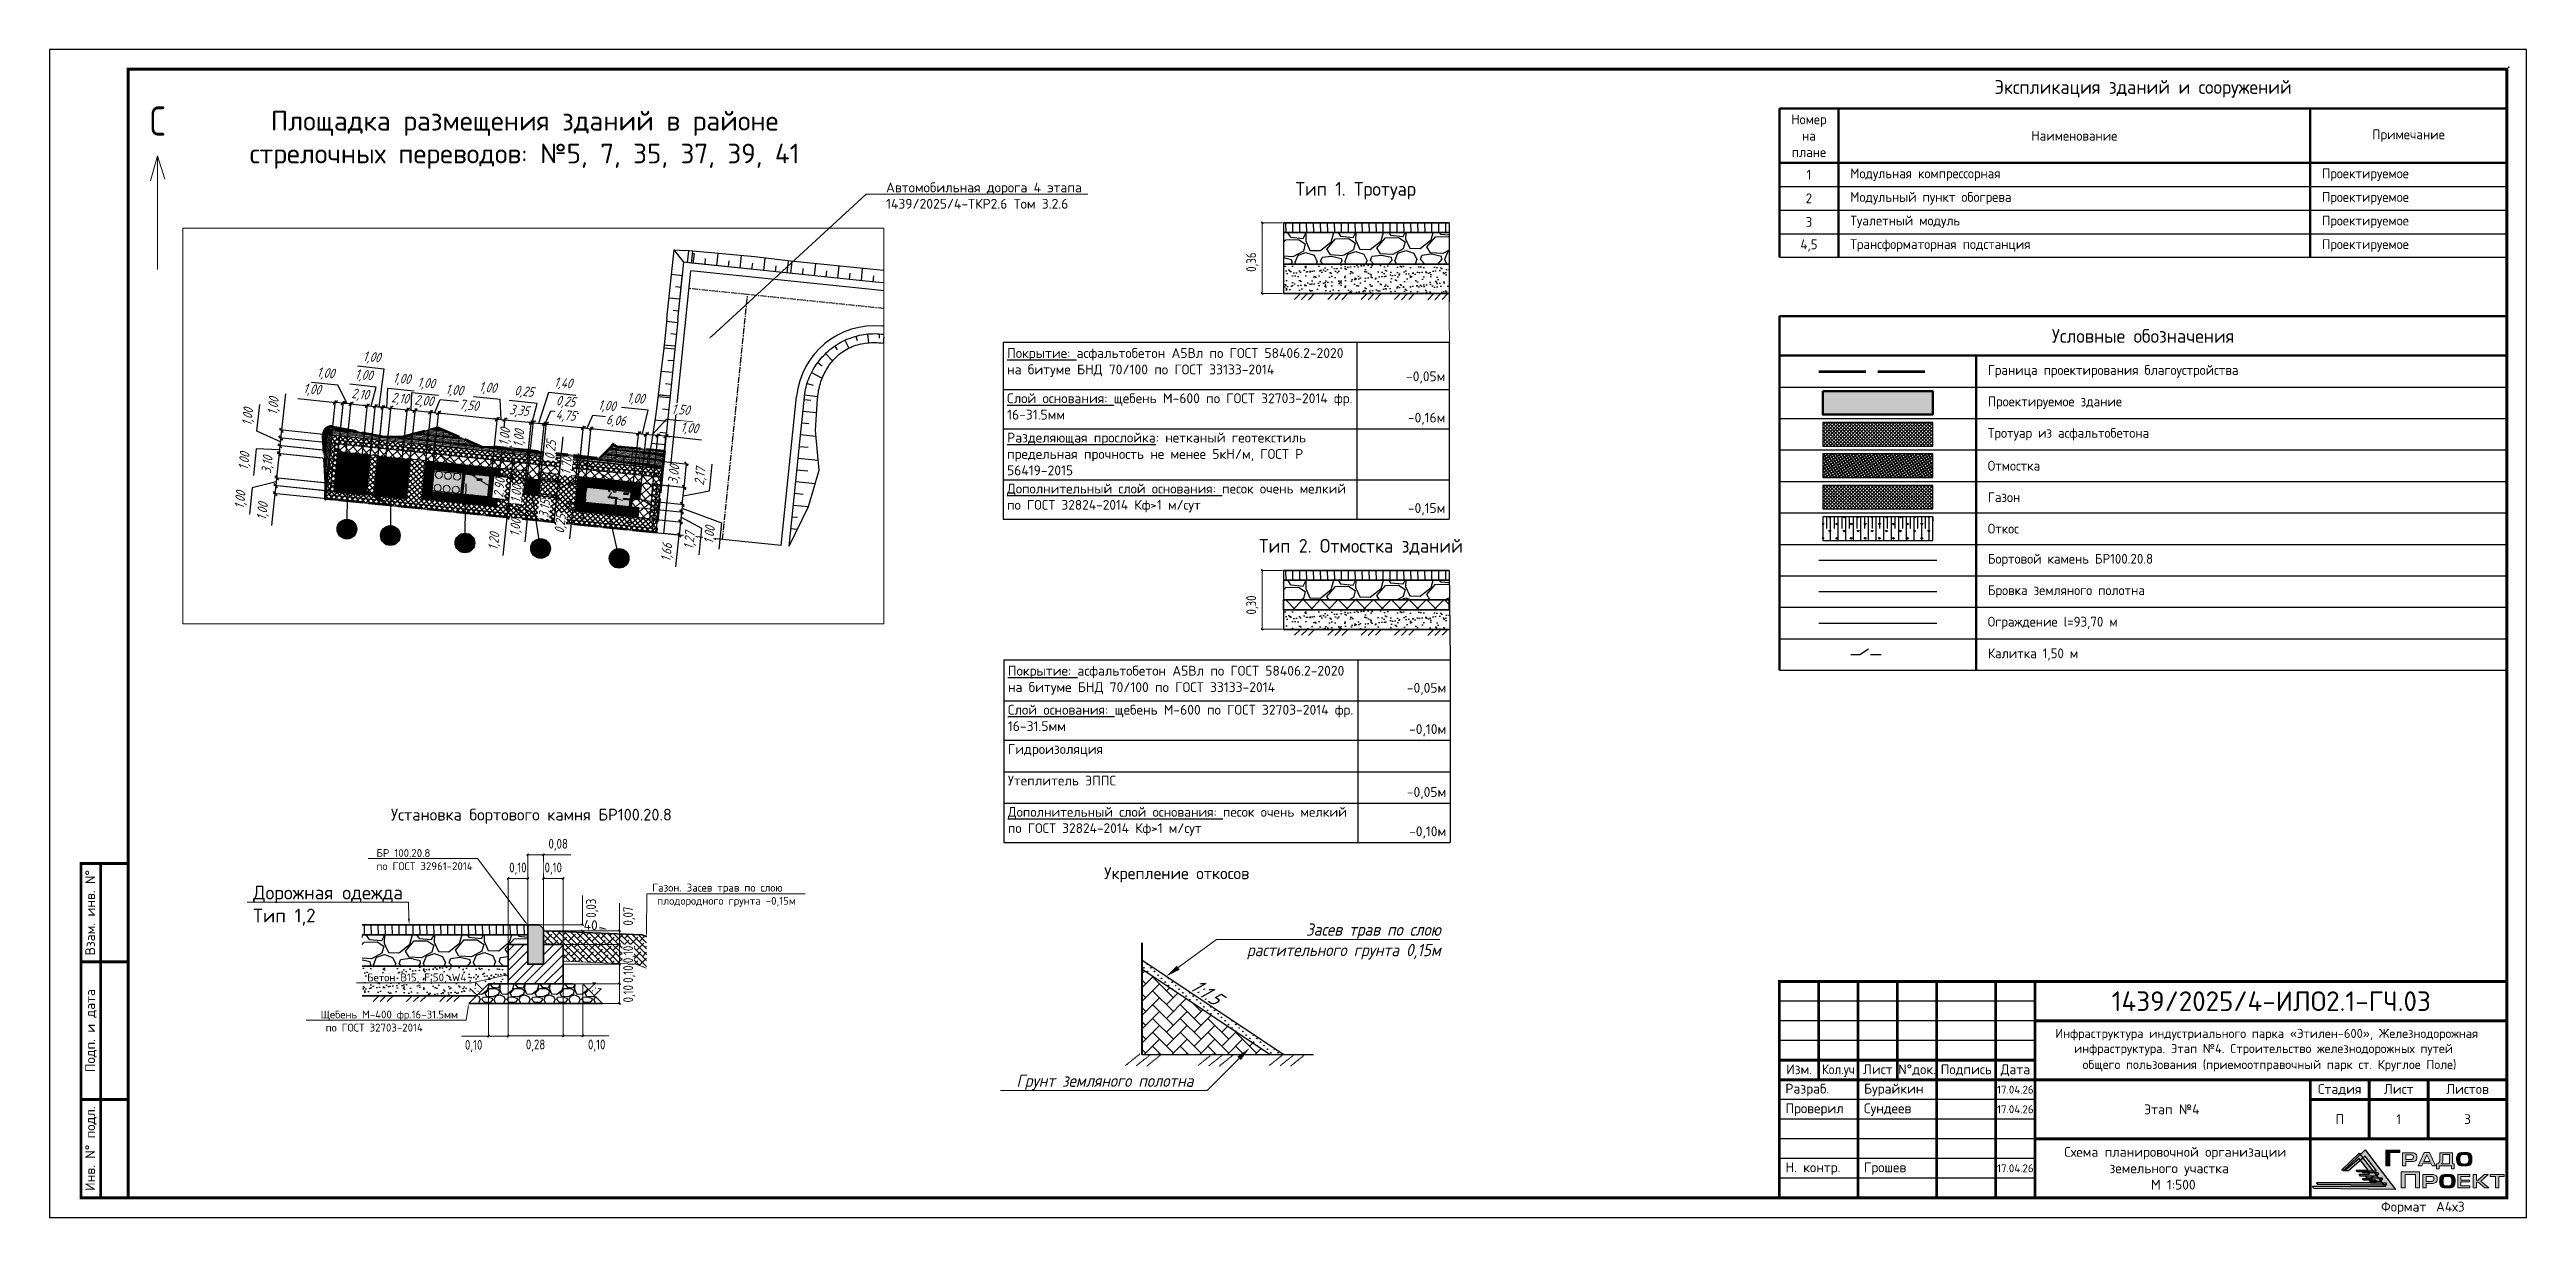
# Paper-space layout '3.1_СПОЗУ' of a CAD drawing. Header units: metres. Extents: x 0 to 630, y 0 to 297.
# The model-space entities are those that its viewports show. They can reach past a viewport. Long polylines and large blocks are cut down to what shows.
import ezdxf
from ezdxf import colors
from ezdxf.entities.mleader import LeaderData, LeaderLine
from ezdxf.enums import TextEntityAlignment as Align
from ezdxf.math import Vec2, Vec3

# ---------------------------------------------------------------- set-up
doc = ezdxf.new("R2010")
doc.units = ezdxf.units.M
for name, pattern in [('ACAD_ISO02W100', [15, 12, -3]), ('CENTER', [2, 1.25, -0.25, 0.25, -0.25]), ('DASHED', [0.75, 0.5, -0.25]), ('DASHED2', [0.375, 0.25, -0.125]), ('HIDDEN', [0.375, 0.25, -0.125]), ('осевая2', [28.575, 19.05, -3.175, 3.175, -3.175])]:
    doc.linetypes.add(name, pattern=pattern)
doc.layers.add('!Вопросы_замечания', color=1, linetype='Continuous', lineweight=40, plot=False)
for name, color, linetype, lineweight in [('000_C3D_Профилирование маркер', 200, 'Continuous', 50), ('280_ПОР_Откосы планировки', 250, 'Continuous', 20), ('ГП_АД том 3.2.6', 250, 'Continuous', 40), ('ГП_Границы ЗУ', 1, 'Continuous', 50), ('ГП_Контур здания', 1, 'Continuous', 40), ('ГТ_ЭКСПЛИКАЦИЯ', 7, 'Continuous', 30), ('К1', 7, 'Continuous', 70), ('ПД Борт 100.20.08', 32, 'Continuous', 30), ('ПД_Проект_Штрих_Тротуар', 24, 'Continuous', 9), ('Поперечник', 7, 'Continuous', 15), ('ПП_АД_конструкция_сущ', 7, 'Continuous', 30), ('ПП_Дорога_БортовойКамень_БР100.20.8', 34, 'Continuous', 30), ('ПП_Дорога_Покрытия_Откос', 3, 'Continuous', 9), ('ПП_Дорога_Покрытия_Тротуар', 24, 'Continuous', 9), ('Штриховка', 7, 'Continuous', 15)]:
    doc.layers.add(name, color=color, linetype=linetype, lineweight=lineweight)
for name, color, linetype in [('000_C3D_ХЛ', 7, 'Continuous'), ('280_ПОР_Горизонтали вспомогательные', 7, 'Continuous'), ('280_ПОР_Горизонтали основные', 7, 'Continuous'), ('_ОФОРМ_Примечания', 7, 'Continuous'), ('_Рамка-текст', 7, 'Continuous'), ('АД_конструкция', 7, 'Continuous'), ('АД_серый', 250, 'Continuous'), ('Бур_Лист', 7, 'Continuous'), ('ВС текст_2эт', 7, 'Continuous'), ('ГП_здания', 7, 'Continuous'), ('ГП_Ограждение', 7, 'ограждение2'), ('ГП_Оси зданий', 10, 'осевая2'), ('ГП_Размеры проезд', 7, 'Continuous'), ('ГП_Размеры проезд @ 0.5', 7, 'Continuous'), ('КДО', 7, 'Continuous'), ('Нумерация листов', 7, 'Continuous'), ('Обозначения', 7, 'Continuous'), ('Откос', 7, 'Continuous'), ('ПП_Дорога_Покрытия_Газон', 3, 'Continuous'), ('ПП_Рамка_ДинамическийФормат', 7, 'Continuous'), ('Ситуация.Проектные откосы', 94, 'Continuous'), ('ТХ-площадка', 7, 'Continuous'), ('Чиликин. ЭС КТП_1эт', 7, 'Continuous')]:
    doc.layers.add(name, color=color, linetype=linetype)
doc.layers.add('ГП_Штриховка газонов', color=254, linetype='Continuous', true_color=0xd2f9d6)
doc.layers.add('ГП_Штриховка отмостки', color=7, linetype='Continuous', true_color=0xfbfccf)
doc.layers.add('ОНХП-ГП текст', color=98, linetype='Continuous', lineweight=20, true_color=0x000800)
doc.layers.add('помощь', color=1, linetype='Continuous', plot=False)
doc.styles.add('Ck_rus', font='isocpeur.ttf', dxfattribs={"width": 0.8, "oblique": 15, "height": 2.5})
doc.styles.add('Gipronikel', font='GOST Common.ttf')
doc.styles.add('GOST Common', font='GOST Common.ttf')
doc.styles.add('GOST-2.304_Type-B', font='arial.ttf')
doc.styles.add('ISOCPEUR', font='isocpeur.ttf')
doc.styles.add('Line_GUGK', font='', dxfattribs={"height": 1})
doc.styles.get("Standard").update_dxf_attribs({"font": 'arial.ttf'})
doc.styles.add('ГОСТ', font='')
doc.styles.add('М_ТЕКСТ', font='isocpeui.ttf', dxfattribs={"width": 0.9})
doc.styles.add('СПДС', font='isocpeur.ttf')
doc.styles.add('СПДС 1.25 курсив для М500', font='isocpeui.ttf', dxfattribs={"width": 0.6, "height": 1.25})
doc.styles.add('СПДС 2.5', font='isocpeur.ttf', dxfattribs={"width": 0.8, "height": 2.5})
doc.styles.add('СПДС Рамка 2.5', font='isocpeur.ttf', dxfattribs={"height": 2.5})
doc.styles.get('Line_GUGK').set_extended_font_data('Bm431', italic=True)
doc.styles.get('ГОСТ').set_extended_font_data('GOST type A')
doc.linetypes.add('g5_121_t', pattern='A,4,-0.4,["Т",Line_GUGK,S=1,R=0,X=0,Y=-0.5],-1.2,12', length=17.6)
doc.linetypes.add('ограждение2', pattern='A,6.35,-2.54,[132,ltypeshp.shx,S=2.54,R=0,X=-2.54,Y=0],-2.54,25.4', length=36.83)
doc.dimstyles.new('Ck_Линейный р-р', dxfattribs={"dimscale": 0, "dimtxt": 2.5, "dimasz": 1, "dimexe": 0.5, "dimexo": 0.5, "dimtad": 1, "dimzin": 1, "dimtxsty": 'Ck_rus', "dimblk": 'OBLIQUE', "dimcen": 0, "dimdle": 0.1, "dimadec": 0, "dimazin": 0, "dimtfac": 1, "dimtofl": 0, "dimtmove": 1, "dimatfit": 3, "dimfxl": 1, "dimarcsym": 0})
doc.dimstyles.new('СПДС 1.25 для М500', dxfattribs={"dimtxt": 1.25, "dimasz": 0.5, "dimexe": 0.25, "dimexo": 0.25, "dimgap": 0.15, "dimtad": 2, "dimzin": 0, "dimtxsty": 'СПДС 1.25 курсив для М500', "dimblk": 'OBLIQUE', "dimcen": 1.5, "dimdle": 0.25, "dimclrd": 256, "dimclre": 256, "dimclrt": 256, "dimaunit": 1, "dimadec": 4, "dimazin": 2, "dimtfac": 1, "dimtofl": 0, "dimtmove": 0, "dimatfit": 3, "dimfxl": 1, "dimtfill": 1, "dimtzin": 0, "dimlwd": 15, "dimlwe": 15, "dimarcsym": 0})
doc.dimstyles.new('Стрелки', dxfattribs={"dimtxt": 2.5, "dimasz": 4, "dimexe": 1, "dimexo": 1, "dimgap": 1, "dimtad": 1, "dimzin": 0, "dimdsep": 46, "dimtxsty": 'Standard', "dimcen": 0.09, "dimdle": 1, "dimadec": 0, "dimazin": 0, "dimtfac": 1, "dimtofl": 0, "dimtmove": 0, "dimatfit": 3, "dimfxl": 1, "dimtolj": 1, "dimtzin": 0, "dimlwd": 15, "dimlwe": 15, "dimarcsym": 0})
pattern_1 = [(45, (1e-13, 28), (-0.4419417, 0.4419417), []), (135, (1e-13, 28), (-0.4419417, -0.4419417), [])]

psp = doc.layouts.new('3.1_СПОЗУ')

# ---------------------------------------------------------------- texts
at = {"layer": '_ОФОРМ_Примечания', "lineweight": 25, "style": 'Gipronikel'}
for s, p in [('Тип 1. Тротуар', (316.933, 259.811)), ('Тип 2. Отмостка зданий', (307.656, 169.045))]:
    psp.add_text(s, height=3.5, dxfattribs=at).set_placement(p)
at = {"layer": '_Рамка-текст', "char_height": 2, "width": 10, "attachment_point": 5, "line_spacing_factor": 1.1, "style": 'СПДС 2.5'}
for insert in [(500, 32.5), (500, 27.5), (500, 12.5)]:
    psp.add_mtext('{\\W1;17.04.26}', dxfattribs=dict(at, insert=insert))
at = {"layer": 'АД_конструкция', "color": 1, "lineweight": 30, "char_height": 3, "width": 190.64258, "attachment_point": 2, "style": 'СПДС'}
for s, insert in [('{\\C7;Установка бортового камня БР100.20.8}', (122.556, 103.937)), ('{\\C7;Укрепление откосов}', (286.707, 89.023))]:
    psp.add_mtext(s, dxfattribs=dict(at, insert=insert))
at = {"layer": 'ВС текст_2эт', "insert": (120.835, 274.047), "char_height": 5, "width": 141.05761, "attachment_point": 5, "style": 'ISOCPEUR'}
psp.add_mtext('Площадка размещения зданий в районе стрелочных переводов: №5, 7, 35, 37, 39, 41', dxfattribs=at)
at = {"layer": 'ОНХП-ГП текст', "ltscale": 250, "insert": (25.529, 282.539), "char_height": 7.421, "width": 67.06663, "attachment_point": 1, "rotation": 359.827068, "style": 'ГОСТ'}
psp.add_mtext('С', dxfattribs=at)
at = {"layer": 'Штриховка', "color": 0, "linetype": 'ByBlock', "style": 'М_ТЕКСТ', "oblique": 15, "width": 0.9}
psp.add_text('1:1.5', height=3.6749, rotation=326.275604, dxfattribs=at).set_placement((289.762, 58.079))

msp = doc.modelspace()

# ---------------------------------------------------------------- blocks, each defined once
blk = doc.blocks.new('*U8')
at = {"layer": 'ПП_Рамка_ДинамическийФормат', "linetype": 'Continuous', "lineweight": 30, "true_color": 0x0c6001}
h = blk.add_hatch(color=88, dxfattribs=at)
h.dxf.hatch_style = 1
h.paths.add_polyline_path([(583.4, 11.89), (588.95, 17.21), (596.72, 7.1), (575.95, 7.34), (575.59, 7.93), (594.24, 7.93), (593.87, 8.41), (594.5, 8.41), (594.28, 8.69), (590.46, 8.69), (590.04, 9.24), (593.23, 9.24), (592.86, 9.72), (593.49, 9.73), (593.27, 10), (589.47, 10), (589.04, 10.56), (592.22, 10.56), (591.86, 11.03), (592.48, 11.04), (592.26, 11.33), (588.45, 11.32), (588.02, 11.87), (591.84, 11.88), (588.98, 15.58), (584.72, 11.89)])
at = {"layer": 'ПП_Рамка_ДинамическийФормат', "linetype": 'Continuous', "lineweight": 30, "true_color": 0x033c8c}
h = blk.add_hatch(color=156, dxfattribs=at)
h.dxf.hatch_style = 1
h.paths.add_polyline_path([(582.93, 12.05), (587.41, 16.35), (593.69, 8.19), (576.92, 8.38), (576.62, 8.85), (591.68, 8.85), (591.39, 9.24), (591.89, 9.24), (591.72, 9.47), (588.63, 9.47), (588.29, 9.91), (590.87, 9.91), (590.57, 10.3), (591.08, 10.3), (590.9, 10.53), (587.83, 10.53), (587.48, 10.98), (590.05, 10.98), (589.76, 11.36), (590.26, 11.36), (590.08, 11.6), (587.01, 11.59), (586.66, 12.04), (589.74, 12.04), (587.44, 15.03), (584, 12.05)])
at = {"layer": 'ПП_Рамка_ДинамическийФормат', "linetype": 'Continuous', "lineweight": 0, "true_color": 0x033c8c}
h = blk.add_hatch(color=156, dxfattribs=at)
h.dxf.hatch_style = 1
h.paths.add_polyline_path([(594.23, 13.1), (595.23, 13.1), (595.23, 16.53), (597.8, 16.53), (597.8, 17.14), (594.23, 17.14)])
h = blk.add_hatch(color=156, dxfattribs=at)
h.dxf.hatch_style = 1
h.paths.add_polyline_path([(601.81, 16.19, 0.129761), (600.77, 16.46), (598.48, 16.46), (598.48, 13.1), (599.33, 13.1), (599.33, 14.21), (600.8, 14.21, 0.148195), (601.76, 14.43, 0.229809), (602.12, 15.01), (602.12, 15.6, 0.271278)])
h.paths.add_polyline_path([(599.32, 15.95), (600.58, 15.95, -0.094959), (600.98, 15.88, -0.198887), (601.19, 15.68, -0.099141), (601.26, 15.31, -0.182798), (601.11, 14.9, -0.188884), (600.82, 14.74, -0.015492), (600.55, 14.72), (599.32, 14.72)], flags=16)
h.paths.add_polyline_path([(605.32, 16.48), (604.01, 16.48), (602.49, 13.1), (603.39, 13.1), (603.65, 13.79), (605.68, 13.79), (605.99, 13.1), (606.83, 13.1)])
h.paths.add_polyline_path([(604.67, 15.96), (605.5, 14.23), (603.87, 14.23)], flags=16)
h.paths.add_polyline_path([(611.21, 16.47), (607.94, 16.47), (607.94, 14.64, -0.224), (607.59, 13.73), (607.48, 13.62), (607.13, 13.62), (607.13, 12.35), (607.83, 12.35), (607.83, 13.1), (610.91, 13.1), (610.91, 12.36), (611.64, 12.36), (611.64, 13.62), (611.21, 13.62)])
h.paths.add_polyline_path([(608.73, 15.97), (610.42, 15.97), (610.42, 13.6), (608.33, 13.6), (608.34, 13.66), (608.41, 13.69), (608.48, 13.76, 0.193412), (608.73, 14.4)], flags=16)
h.paths.add_polyline_path([(602.77, 11.58), (598.11, 11.58), (598.11, 7.56), (599.13, 7.56), (599.13, 10.93), (601.75, 10.93), (601.75, 7.56), (602.77, 7.56)])
h.paths.add_polyline_path([(607.29, 9.47), (607.29, 10.05, 0.311605), (607.01, 10.64, 0.129761), (605.97, 10.91), (603.68, 10.91), (603.68, 7.56), (604.53, 7.56), (604.53, 8.66), (606, 8.66, 0.148195), (606.96, 8.89, 0.267677)])
h.paths.add_polyline_path([(604.53, 10.41), (605.78, 10.41, -0.094959), (606.19, 10.33, -0.198887), (606.4, 10.13, -0.099141), (606.47, 9.76, -0.182798), (606.32, 9.35, -0.188884), (606.03, 9.2, -0.015492), (605.76, 9.18), (604.53, 9.18)], flags=16)
h.paths.add_polyline_path([(615.51, 9.48), (613.33, 9.48), (613.33, 10.41), (615.61, 10.41), (615.61, 10.91), (612.53, 10.91), (612.53, 7.56), (615.61, 7.56), (615.61, 8.01), (613.33, 8.01), (613.33, 9.04), (615.51, 9.04)])
h.paths.add_polyline_path([(617.25, 10.91), (616.45, 10.91), (616.45, 7.56), (617.25, 7.56), (617.25, 9), (617.73, 9), (619.41, 7.56), (620.42, 7.56), (618.4, 9.26), (620.26, 10.91), (619.28, 10.91), (617.72, 9.5), (617.25, 9.5)])
h.paths.add_polyline_path([(622.96, 10.4), (624.32, 10.4), (624.32, 10.91), (620.79, 10.91), (620.79, 10.4), (622.15, 10.4), (622.15, 7.56), (622.96, 7.56)])
h = blk.add_hatch(color=156, dxfattribs=at)
h.dxf.hatch_style = 1
edge = h.paths.add_edge_path()
edge.add_spline(control_points=[(614.18, 13.1), (614.31, 13.1), (614.55, 13.1), (614.88, 13.12), (615.17, 13.17), (615.43, 13.26), (615.66, 13.35), (615.86, 13.54), (616.04, 13.82), (616.16, 14.32), (616.15, 14.7), (616.14, 14.94), (616.14, 15.1), (616.14, 15.39), (616.04, 15.79), (615.86, 16.07), (615.66, 16.26), (615.43, 16.36), (615.17, 16.45), (614.88, 16.5), (614.55, 16.51), (614.31, 16.51), (614.18, 16.51), (614.05, 16.51), (613.82, 16.51), (613.49, 16.5), (613.2, 16.45), (612.94, 16.36), (612.71, 16.26), (612.51, 16.07), (612.33, 15.79), (612.23, 15.39), (612.23, 15.1), (612.23, 14.94), (612.22, 14.7), (612.21, 14.32), (612.33, 13.82), (612.51, 13.54), (612.71, 13.35), (612.94, 13.26), (613.2, 13.17), (613.49, 13.12), (613.82, 13.1), (614.05, 13.1), (614.18, 13.1)], knot_values=[0, 0, 0, 0, 0.392432, 0.709081, 0.998708, 1.278127, 1.53821, 1.728059, 2.110629, 2.5013, 3.242256, 3.242256, 3.242256, 3.711066, 4.101736, 4.484307, 4.674156, 4.934238, 5.213657, 5.503284, 5.819934, 6.212366, 6.212366, 6.212366, 6.590896, 6.907546, 7.197173, 7.476592, 7.736674, 7.926524, 8.309094, 8.699764, 9.168574, 9.168574, 9.168574, 9.90953, 10.300201, 10.682771, 10.87262, 11.132703, 11.412122, 11.701749, 12.018398, 12.396929, 12.396929, 12.396929, 12.396929], degree=3, periodic=0)
edge = h.paths.add_edge_path(flags=16)
edge.add_spline(control_points=[(613.07, 14.94), (613.07, 14.88), (613.07, 14.8), (613.07, 14.81), (613.07, 14.69), (613.06, 14.48), (613.1, 14.21), (613.14, 14), (613.23, 13.87), (613.29, 13.75), (613.41, 13.68), (613.54, 13.61), (613.7, 13.6), (613.89, 13.59), (614.04, 13.58), (614.15, 13.58), (614.18, 13.58), (614.22, 13.58), (614.32, 13.58), (614.48, 13.59), (614.66, 13.6), (614.83, 13.61), (614.96, 13.68), (615.07, 13.74), (615.14, 13.87), (615.22, 13.99), (615.27, 14.2), (615.31, 14.47), (615.3, 14.69), (615.3, 14.81), (615.3, 14.93), (615.31, 15.14), (615.27, 15.41), (615.23, 15.62), (615.14, 15.75), (615.07, 15.87), (614.96, 15.93), (614.83, 16), (614.66, 16.01), (614.48, 16.02), (614.32, 16.03), (614.22, 16.03), (614.19, 16.03), (614.15, 16.03), (614.05, 16.03), (613.89, 16.02), (613.71, 16.01), (613.54, 16), (613.41, 15.93), (613.3, 15.87), (613.23, 15.75), (613.15, 15.62), (613.1, 15.41), (613.06, 15.14), (613.07, 15), (613.07, 14.94)], knot_values=[0, 0, 0, 0, 1, 2, 3, 4, 5, 6, 7, 8, 9, 10, 11, 12, 13, 14, 15, 16, 17, 18, 19, 20, 21, 22, 23, 24, 25, 26, 27, 28, 29, 30, 31, 32, 33, 34, 35, 36, 37, 38, 39, 40, 41, 42, 43, 44, 45, 46, 47, 48, 49, 50, 51, 52, 53, 53, 53, 53], degree=3, periodic=0)
h = blk.add_hatch(color=156, dxfattribs=at)
h.dxf.hatch_style = 1
edge = h.paths.add_edge_path()
edge.add_spline(control_points=[(609.88, 7.56), (610.01, 7.56), (610.25, 7.56), (610.58, 7.56), (610.87, 7.58), (611.14, 7.67), (611.36, 7.76), (611.57, 7.96), (611.74, 8.23), (611.86, 8.73), (611.85, 9.11), (611.85, 9.36), (611.85, 9.51), (611.85, 9.8), (611.74, 10.21), (611.57, 10.48), (611.36, 10.68), (611.14, 10.77), (610.87, 10.86), (610.58, 10.91), (610.25, 10.91), (610.01, 10.91), (609.88, 10.91), (609.76, 10.91), (609.52, 10.91), (609.2, 10.91), (608.9, 10.86), (608.64, 10.77), (608.41, 10.68), (608.21, 10.48), (608.04, 10.21), (607.93, 9.8), (607.93, 9.51), (607.93, 9.36), (607.92, 9.11), (607.91, 8.73), (608.04, 8.23), (608.21, 7.96), (608.41, 7.76), (608.64, 7.67), (608.9, 7.58), (609.2, 7.56), (609.52, 7.56), (609.76, 7.56), (609.88, 7.56)], knot_values=[0, 0, 0, 0, 0.392432, 0.709081, 0.998708, 1.278127, 1.53821, 1.728059, 2.110629, 2.5013, 3.242256, 3.242256, 3.242256, 3.711066, 4.101736, 4.484307, 4.674156, 4.934238, 5.213657, 5.503284, 5.819934, 6.212366, 6.212366, 6.212366, 6.590896, 6.907546, 7.197173, 7.476592, 7.736674, 7.926524, 8.309094, 8.699764, 9.168574, 9.168574, 9.168574, 9.90953, 10.300201, 10.682771, 10.87262, 11.132703, 11.412122, 11.701749, 12.018398, 12.396929, 12.396929, 12.396929, 12.396929], degree=3, periodic=0)
edge = h.paths.add_edge_path(flags=16)
edge.add_spline(control_points=[(608.77, 9.35), (608.78, 9.3), (608.78, 9.22), (608.78, 9.22), (608.77, 9.11), (608.77, 8.89), (608.81, 8.62), (608.85, 8.41), (608.93, 8.28), (609, 8.16), (609.11, 8.1), (609.24, 8.03), (609.41, 8.02), (609.59, 8), (609.75, 8), (609.85, 8), (609.89, 8), (609.92, 8), (610.03, 8), (610.19, 8), (610.37, 8.01), (610.53, 8.02), (610.66, 8.09), (610.78, 8.16), (610.85, 8.28), (610.93, 8.4), (610.97, 8.61), (611.01, 8.88), (611.01, 9.1), (611, 9.22), (611.01, 9.34), (611.01, 9.55), (610.97, 9.82), (610.93, 10.03), (610.85, 10.16), (610.78, 10.28), (610.67, 10.34), (610.53, 10.42), (610.37, 10.42), (610.19, 10.44), (610.03, 10.44), (609.93, 10.44), (609.89, 10.44), (609.85, 10.44), (609.75, 10.44), (609.59, 10.44), (609.41, 10.42), (609.25, 10.41), (609.11, 10.34), (609, 10.28), (608.93, 10.16), (608.85, 10.03), (608.81, 9.82), (608.77, 9.55), (608.77, 9.41), (608.77, 9.35)], knot_values=[0, 0, 0, 0, 1, 2, 3, 4, 5, 6, 7, 8, 9, 10, 11, 12, 13, 14, 15, 16, 17, 18, 19, 20, 21, 22, 23, 24, 25, 26, 27, 28, 29, 30, 31, 32, 33, 34, 35, 36, 37, 38, 39, 40, 41, 42, 43, 44, 45, 46, 47, 48, 49, 50, 51, 52, 53, 53, 53, 53], degree=3, periodic=0)
at = {"layer": 'ПП_Рамка_ДинамическийФормат'}
blk.add_lwpolyline([(0, 0), (630, 0), (630, 297), (0, 297)], close=True, dxfattribs=at)
at = {"layer": 'ПП_Рамка_ДинамическийФормат', "const_width": 0.7}
for points in [[(20, 5), (625, 5), (625, 292), (20, 292)], [(8, 5), (20, 5), (20, 90), (8, 90)], [(440, 60), (440, 5), (625, 5), (625, 60)]]:
    blk.add_lwpolyline(points, close=True, dxfattribs=at)
for points in [[(13, 5), (13, 90)], [(20, 65), (8, 65)], [(450, 60), (450, 35)], [(460, 60), (460, 5)], [(470, 60), (470, 35)], [(480, 60), (480, 5)], [(495, 60), (495, 5)], [(505, 60), (505, 5)], [(505, 50), (625, 50)], [(505, 40), (440, 40)], [(505, 35), (440, 35)], [(505, 35), (625, 35)], [(575, 35), (575, 5)], [(590, 35), (590, 20)], [(605, 35), (605, 20)], [(20, 30), (8, 30)], [(625, 30), (575, 30)], [(505, 20), (625, 20)]]:
    blk.add_lwpolyline(points, dxfattribs=at)
at = {"layer": 'ПП_Рамка_ДинамическийФормат'}
for points in [[(505, 55), (440, 55)], [(505, 50), (440, 50)], [(505, 45), (440, 45)], [(505, 30), (440, 30)], [(505, 25), (440, 25)], [(505, 20), (440, 20)], [(505, 15), (440, 15)], [(505, 10), (440, 10)]]:
    blk.add_lwpolyline(points, dxfattribs=at)
at = {"layer": 'ПП_Рамка_ДинамическийФормат', "color": 88, "linetype": 'Continuous', "lineweight": 30, "true_color": 0x0c6001}
blk.add_lwpolyline([(583.4, 11.89), (588.95, 17.21), (596.72, 7.1), (575.95, 7.34), (575.59, 7.93), (594.24, 7.93), (593.87, 8.41), (594.5, 8.41), (594.28, 8.69), (590.46, 8.69), (590.04, 9.24), (593.23, 9.24), (592.86, 9.72), (593.49, 9.73), (593.27, 10), (589.47, 10), (589.04, 10.56), (592.22, 10.56), (591.86, 11.03), (592.48, 11.04), (592.26, 11.33), (588.45, 11.32), (588.02, 11.87), (591.84, 11.88), (588.98, 15.58), (584.72, 11.89)], close=True, dxfattribs=at)
at = {"layer": 'ПП_Рамка_ДинамическийФормат', "color": 7, "linetype": 'Continuous', "lineweight": 30, "true_color": 0xffffff}
blk.add_lwpolyline([(582.93, 12.05), (587.41, 16.35), (593.69, 8.19), (576.92, 8.38), (576.62, 8.85), (591.68, 8.85), (591.39, 9.24), (591.89, 9.24), (591.72, 9.47), (588.63, 9.47), (588.29, 9.91), (590.87, 9.91), (590.57, 10.3), (591.08, 10.3), (590.9, 10.53), (587.83, 10.53), (587.48, 10.98), (590.05, 10.98), (589.76, 11.36), (590.26, 11.36), (590.08, 11.6), (587.01, 11.59), (586.66, 12.04), (589.74, 12.04), (587.44, 15.03), (584, 12.05)], close=True, dxfattribs=at)
at = {"layer": 'ПП_Рамка_ДинамическийФормат', "color": 156, "linetype": 'Continuous', "lineweight": 0, "true_color": 0x033c8c}
blk.add_lwpolyline([(594.23, 13.1), (594.23, 17.14), (597.8, 17.14), (597.8, 16.53), (595.23, 16.53), (595.23, 13.1), (594.23, 13.1)], dxfattribs=at)
for points in [[(598.48, 13.1), (598.48, 16.46), (600.77, 16.46, -0.129761), (601.81, 16.19, -0.271278), (602.12, 15.6), (602.12, 15.01, -0.229809), (601.76, 14.43, -0.148195), (600.8, 14.21), (599.33, 14.21), (599.33, 13.1), (598.48, 13.1)], [(607.94, 16.47), (611.21, 16.47), (611.21, 13.62), (611.64, 13.62), (611.64, 12.36), (610.91, 12.36), (610.91, 13.1), (607.83, 13.1), (607.83, 12.35), (607.13, 12.35), (607.13, 13.62), (607.48, 13.62), (607.59, 13.73, 0.224), (607.94, 14.64), (607.94, 16.47)], [(603.68, 7.56), (603.68, 10.91), (605.97, 10.91, -0.129761), (607.01, 10.64, -0.311605), (607.29, 10.05), (607.29, 9.47, -0.267677), (606.96, 8.89, -0.148195), (606, 8.66), (604.53, 8.66), (604.53, 7.56), (603.68, 7.56)]]:
    blk.add_lwpolyline(points, format="xyb", dxfattribs=at)
for points in [[(599.32, 15.95), (600.58, 15.95, -0.094959), (600.98, 15.88, -0.198887), (601.19, 15.68, -0.099141), (601.26, 15.31, -0.182798), (601.11, 14.9, -0.188884), (600.82, 14.74, -0.015492), (600.55, 14.72), (599.32, 14.72), (599.32, 15.95)], [(608.73, 15.97), (610.42, 15.97), (610.42, 13.6), (608.33, 13.6), (608.34, 13.66), (608.41, 13.69), (608.48, 13.76, 0.193412), (608.73, 14.4), (608.73, 15.97)], [(604.53, 10.41), (605.78, 10.41, -0.094959), (606.19, 10.33, -0.198887), (606.4, 10.13, -0.099141), (606.47, 9.76, -0.182798), (606.32, 9.35, -0.188884), (606.03, 9.2, -0.015492), (605.76, 9.18), (604.53, 9.18), (604.53, 10.41)]]:
    blk.add_lwpolyline(points, format="xyb", close=True, dxfattribs=at)
for points in [[(602.49, 13.1), (604.01, 16.48), (605.32, 16.48), (606.83, 13.1), (605.99, 13.1), (605.68, 13.79), (603.65, 13.79), (603.39, 13.1)], [(603.87, 14.23), (605.5, 14.23), (604.67, 15.96), (603.87, 14.23)], [(602.77, 7.56), (602.77, 11.58), (598.11, 11.58), (598.11, 7.56), (599.13, 7.56), (599.13, 10.93), (601.75, 10.93), (601.75, 7.56)], [(612.53, 10.91), (612.53, 7.56), (615.61, 7.56), (615.61, 8.01), (613.33, 8.01), (613.33, 9.04), (615.51, 9.04), (615.51, 9.48), (613.33, 9.48), (613.33, 10.41), (615.61, 10.41), (615.61, 10.91)], [(616.45, 10.91), (617.25, 10.91), (617.25, 9.5), (617.72, 9.5), (619.28, 10.91), (620.26, 10.91), (618.4, 9.26), (620.42, 7.56), (619.41, 7.56), (617.73, 9), (617.25, 9), (617.25, 7.56), (616.45, 7.56)], [(622.15, 7.56), (622.15, 10.4), (620.79, 10.4), (620.79, 10.91), (624.32, 10.91), (624.32, 10.4), (622.96, 10.4), (622.96, 7.56)]]:
    blk.add_lwpolyline(points, close=True, dxfattribs=at)
for points in [[(614.18, 13.1), (614.31, 13.1), (614.55, 13.1), (614.88, 13.12), (615.17, 13.17), (615.43, 13.26), (615.66, 13.35), (615.86, 13.54), (616.04, 13.82), (616.16, 14.32), (616.15, 14.7), (616.14, 14.94), (616.14, 15.1), (616.14, 15.39), (616.04, 15.79), (615.86, 16.07), (615.66, 16.26), (615.43, 16.36), (615.17, 16.45), (614.88, 16.5), (614.55, 16.51), (614.31, 16.51), (614.18, 16.51), (614.05, 16.51), (613.82, 16.51), (613.49, 16.5), (613.2, 16.45), (612.94, 16.36), (612.71, 16.26), (612.51, 16.07), (612.33, 15.79), (612.23, 15.39), (612.23, 15.1), (612.23, 14.94), (612.22, 14.7), (612.21, 14.32), (612.33, 13.82), (612.51, 13.54), (612.71, 13.35), (612.94, 13.26), (613.2, 13.17), (613.49, 13.12), (613.82, 13.1), (614.05, 13.1), (614.18, 13.1)], [(609.88, 7.56), (610.01, 7.56), (610.25, 7.56), (610.58, 7.56), (610.87, 7.58), (611.14, 7.67), (611.36, 7.76), (611.57, 7.96), (611.74, 8.23), (611.86, 8.73), (611.85, 9.11), (611.85, 9.36), (611.85, 9.51), (611.85, 9.8), (611.74, 10.21), (611.57, 10.48), (611.36, 10.68), (611.14, 10.77), (610.87, 10.86), (610.58, 10.91), (610.25, 10.91), (610.01, 10.91), (609.88, 10.91), (609.76, 10.91), (609.52, 10.91), (609.2, 10.91), (608.9, 10.86), (608.64, 10.77), (608.41, 10.68), (608.21, 10.48), (608.04, 10.21), (607.93, 9.8), (607.93, 9.51), (607.93, 9.36), (607.92, 9.11), (607.91, 8.73), (608.04, 8.23), (608.21, 7.96), (608.41, 7.76), (608.64, 7.67), (608.9, 7.58), (609.2, 7.56), (609.52, 7.56), (609.76, 7.56), (609.88, 7.56)]]:
    blk.add_open_spline(points, degree=3, knots=[0, 0, 0, 0, 0.392432, 0.709081, 0.998708, 1.278127, 1.53821, 1.728059, 2.110629, 2.5013, 3.242256, 3.242256, 3.242256, 3.711066, 4.101736, 4.484307, 4.674156, 4.934238, 5.213657, 5.503284, 5.819934, 6.212366, 6.212366, 6.212366, 6.590896, 6.907546, 7.197173, 7.476592, 7.736674, 7.926524, 8.309094, 8.699764, 9.168574, 9.168574, 9.168574, 9.90953, 10.300201, 10.682771, 10.87262, 11.132703, 11.412122, 11.701749, 12.018398, 12.396929, 12.396929, 12.396929, 12.396929], dxfattribs=at)
for points in [[(613.07, 14.94), (613.07, 14.88), (613.07, 14.8), (613.07, 14.81), (613.07, 14.69), (613.06, 14.48), (613.1, 14.21), (613.14, 14), (613.23, 13.87), (613.29, 13.75), (613.41, 13.68), (613.54, 13.61), (613.7, 13.6), (613.89, 13.59), (614.04, 13.58), (614.15, 13.58), (614.18, 13.58), (614.22, 13.58), (614.32, 13.58), (614.48, 13.59), (614.66, 13.6), (614.83, 13.61), (614.96, 13.68), (615.07, 13.74), (615.14, 13.87), (615.22, 13.99), (615.27, 14.2), (615.31, 14.47), (615.3, 14.69), (615.3, 14.81), (615.3, 14.93), (615.31, 15.14), (615.27, 15.41), (615.23, 15.62), (615.14, 15.75), (615.07, 15.87), (614.96, 15.93), (614.83, 16), (614.66, 16.01), (614.48, 16.02), (614.32, 16.03), (614.22, 16.03), (614.19, 16.03), (614.15, 16.03), (614.05, 16.03), (613.89, 16.02), (613.71, 16.01), (613.54, 16), (613.41, 15.93), (613.3, 15.87), (613.23, 15.75), (613.15, 15.62), (613.1, 15.41), (613.06, 15.14), (613.07, 15), (613.07, 14.94)], [(608.77, 9.35), (608.78, 9.3), (608.78, 9.22), (608.78, 9.22), (608.77, 9.11), (608.77, 8.89), (608.81, 8.62), (608.85, 8.41), (608.93, 8.28), (609, 8.16), (609.11, 8.1), (609.24, 8.03), (609.41, 8.02), (609.59, 8), (609.75, 8), (609.85, 8), (609.89, 8), (609.92, 8), (610.03, 8), (610.19, 8), (610.37, 8.01), (610.53, 8.02), (610.66, 8.09), (610.78, 8.16), (610.85, 8.28), (610.93, 8.4), (610.97, 8.61), (611.01, 8.88), (611.01, 9.1), (611, 9.22), (611.01, 9.34), (611.01, 9.55), (610.97, 9.82), (610.93, 10.03), (610.85, 10.16), (610.78, 10.28), (610.67, 10.34), (610.53, 10.42), (610.37, 10.42), (610.19, 10.44), (610.03, 10.44), (609.93, 10.44), (609.89, 10.44), (609.85, 10.44), (609.75, 10.44), (609.59, 10.44), (609.41, 10.42), (609.25, 10.41), (609.11, 10.34), (609, 10.28), (608.93, 10.16), (608.85, 10.03), (608.81, 9.82), (608.77, 9.55), (608.77, 9.41), (608.77, 9.35)]]:
    blk.add_open_spline(points, degree=3, dxfattribs=at)
at = {"layer": 'ПП_Рамка_ДинамическийФормат'}
blk.add_point((625.5, 292.5), dxfattribs=at)
at = {"layer": 'ПП_Рамка_ДинамическийФормат', "style": 'ISOCPEUR'}
for s, p in [('Взам. инв. N%%D', (12.33, 77.5)), ('Подп. и дата', (12.33, 47.5)), ('Инв. N%%D подл.', (12.33, 17.5))]:
    blk.add_text(s, height=2.5, rotation=90, dxfattribs=at).set_placement(p, align=Align.BOTTOM_CENTER)
at = {"layer": 'ПП_Рамка_ДинамическийФормат', "style": 'СПДС'}
for s, p in [('Изм.', (445, 35.67)), ('Лист', (465, 35.67)), ('N%%Dдок.', (475, 35.67)), ('Подпись', (487.5, 35.67)), ('Дата', (500, 35.67)), ('Стадия', (582.5, 30.67)), ('Лист', (597.5, 30.67)), ('Листов', (615, 30.67))]:
    blk.add_text(s, height=2.5, dxfattribs=at).set_placement(p, align=Align.BOTTOM_CENTER)
at = {"layer": 'ПП_Рамка_ДинамическийФормат', "style": 'СПДС', "width": 0.9}
blk.add_text('Кол.уч', height=2.5, dxfattribs=at).set_placement((455, 35.67), align=Align.BOTTOM_CENTER)
at = {"layer": 'ПП_Рамка_ДинамическийФормат', "style": 'ISOCPEUR'}
blk.add_text('Формат', height=2.5, dxfattribs=at).set_placement((593, 1.5))
at = {"layer": 'ПП_Рамка_ДинамическийФормат', "style": 'СПДС', "flags": 4}
for tag, height, p in [('ШИФР', 5, (565, 55)), ('ОБЪЕКТ', 2.5, (565, 42.5)), ('ПОДОБЪЕКТ', 2.5, (540, 27.5)), ('СТАДИЯ', 2.5, (582.5, 25)), ('ЛИСТ', 2.5, (597.5, 25)), ('ЛИСТОВ', 2.5, (615, 25)), ('ЧЕРТЕЖ', 2.5, (540, 12.5))]:
    blk.add_attdef(tag, text='', height=height, dxfattribs=at).set_placement(p, align=Align.MIDDLE_CENTER)
at = {"layer": 'ПП_Рамка_ДинамическийФормат', "style": 'СПДС'}
for tag, p, flags in [('СПЕЦ_1', (441.5, 31.5), 12), ('ФАМИЛИЯ_1', (461.5, 31.5), 4), ('СПЕЦ_2', (441.5, 26.5), 12), ('ФАМИЛИЯ_2', (461.5, 26.5), 4), ('СПЕЦ_3', (441.5, 21.5), 12), ('СПЕЦ_4', (441.5, 16.5), 12), ('ФАМИЛИЯ_3', (461.5, 21.5), 4), ('ФАМИЛИЯ_4', (461.5, 16.5), 4), ('СПЕЦ_5', (441.5, 11.5), 12), ('ФАМИЛИЯ_5', (461.5, 11.5), 4), ('СПЕЦ_6', (441.5, 6.5), 12), ('ФАМИЛИЯ_6', (461.5, 6.5), 4)]:
    blk.add_attdef(tag, p, '', height=2.5, dxfattribs=dict(at, flags=flags))
blk.add_attdef('ФОРМАТ', (607, 1.5), '', height=2.5, dxfattribs=at)
blk = doc.blocks.new('*T38')
at = {"layer": '_ОФОРМ_Примечания', "color": 0, "lineweight": 50, "transparency": 16777216}
for p, q in [((0, -10), (185, -10)), ((0, -10), (0, -47.83)), ((15, -10), (15, -47.83)), ((135, -10), (135, -47.83)), ((185, -10), (185, -47.83)), ((0, -23.83), (185, -23.83))]:
    blk.add_line(p, q, dxfattribs=at)
at = {"layer": '_ОФОРМ_Примечания', "color": 0, "lineweight": -2, "transparency": 16777216}
for p, q in [((0, -29.83), (185, -29.83)), ((0, -35.83), (185, -35.83)), ((0, -41.83), (185, -41.83)), ((0, -47.83), (185, -47.83))]:
    blk.add_line(p, q, dxfattribs=at)
at = {"layer": '_ОФОРМ_Примечания', "transparency": 16777216}
for s, insert, char_height, width, attachment_point, style in [('Экспликация зданий и сооружений ', (92.5, -5), 3.5, 182, 5, 'Gipronikel'), ('Номер на плане', (7.5, -16.92), 2.5, 12, 5, 'Gipronikel'), ('{\\fGOST Common|b0|i0|c204|p34;\\C256;Наименование}', (75, -16.92), 2.5, 117, 5, 'Gipronikel'), ('Примечание', (160, -16.92), 2.5, 47, 5, 'Gipronikel'), ('1', (7.5, -26.83), 2.5, 12, 5, 'GOST Common'), ('Модульная компрессорная', (18, -26.83), 2.5, 114, 4, 'GOST Common'), ('Модульный пункт обогрева', (18, -32.83), 2.5, 114, 4, 'GOST Common'), ('Проектируемое', (138, -26.83), 2.5, 44, 4, 'GOST Common'), ('Проектируемое', (138, -32.83), 2.5, 44, 4, 'GOST Common'), ('3', (7.5, -38.83), 2.5, 12, 5, 'GOST Common'), ('2', (7.5, -32.83), 2.5, 12, 5, 'GOST Common'), ('Туалетный модуль', (18, -38.83), 2.5, 114, 4, 'GOST Common'), ('Проектируемое', (138, -38.83), 2.5, 44, 4, 'GOST Common'), ('4,5', (7.5, -44.83), 2.5, 12, 5, 'GOST Common'), ('Трансформаторная подстанция', (18, -44.83), 2.5, 114, 4, 'GOST Common'), ('Проектируемое', (138, -44.83), 2.5, 44, 4, 'GOST Common')]:
    blk.add_mtext(s, dxfattribs=dict(at, insert=insert, char_height=char_height, width=width, attachment_point=attachment_point, style=style))
blk = doc.blocks.new('*U261')
at = {"layer": 'ГТ_ЭКСПЛИКАЦИЯ', "linetype": 'g5_121_t', "true_color": 0xffffff}
h = blk.add_hatch(color=7, dxfattribs=at)
h.dxf.hatch_style = 1
edge = h.paths.add_edge_path()
edge.add_arc((0, 0), 2.5, 0, 360)
at = {"layer": 'ГТ_ЭКСПЛИКАЦИЯ'}
blk.add_lwpolyline([(0, 0), (-3.01, 13.55)], dxfattribs=at)
blk.add_circle((0, 0), 2.5, dxfattribs=at)
at = {"layer": 'ГТ_ЭКСПЛИКАЦИЯ', "color": 18, "lineweight": 50, "true_color": 0x000000, "style": 'GOST-2.304_Type-B'}
blk.add_attdef('№', text='', height=2.5, dxfattribs=at).set_placement((0, 0), align=Align.MIDDLE_CENTER)
blk = doc.blocks.new('*U42')
at = {"layer": 'ГТ_ЭКСПЛИКАЦИЯ', "linetype": 'g5_121_t', "true_color": 0xffffff}
h = blk.add_hatch(color=7, dxfattribs=at)
h.dxf.hatch_style = 1
edge = h.paths.add_edge_path()
edge.add_arc((0, 0), 2.5, 0, 360)
at = {"layer": 'ГТ_ЭКСПЛИКАЦИЯ'}
blk.add_lwpolyline([(0, 0), (0.33, 15.02)], dxfattribs=at)
blk.add_circle((0, 0), 2.5, dxfattribs=at)
at = {"layer": 'ГТ_ЭКСПЛИКАЦИЯ', "color": 18, "lineweight": 50, "true_color": 0x000000, "style": 'GOST-2.304_Type-B'}
blk.add_attdef('№', text='', height=2.5, dxfattribs=at).set_placement((0, 0), align=Align.MIDDLE_CENTER)
blk = doc.blocks.new('*U50')
at = {"layer": 'ГТ_ЭКСПЛИКАЦИЯ', "linetype": 'g5_121_t', "true_color": 0xffffff}
h = blk.add_hatch(color=7, dxfattribs=at)
h.dxf.hatch_style = 1
edge = h.paths.add_edge_path()
edge.add_arc((0, 0), 2.5, 0, 360)
at = {"layer": 'ГТ_ЭКСПЛИКАЦИЯ'}
blk.add_lwpolyline([(0, 0), (0.3, 13.68)], dxfattribs=at)
blk.add_circle((0, 0), 2.5, dxfattribs=at)
at = {"layer": 'ГТ_ЭКСПЛИКАЦИЯ', "color": 18, "lineweight": 50, "true_color": 0x000000, "style": 'GOST-2.304_Type-B'}
blk.add_attdef('№', text='', height=2.5, dxfattribs=at).set_placement((0, 0), align=Align.MIDDLE_CENTER)
blk = doc.blocks.new('*U49')
at = {"layer": 'ГТ_ЭКСПЛИКАЦИЯ', "linetype": 'g5_121_t', "true_color": 0xffffff}
h = blk.add_hatch(color=7, dxfattribs=at)
h.dxf.hatch_style = 1
edge = h.paths.add_edge_path()
edge.add_arc((0, 0), 2.5, 0, 360)
at = {"layer": 'ГТ_ЭКСПЛИКАЦИЯ'}
blk.add_lwpolyline([(0, 0), (0.27, 14.41)], dxfattribs=at)
blk.add_circle((0, 0), 2.5, dxfattribs=at)
at = {"layer": 'ГТ_ЭКСПЛИКАЦИЯ', "color": 18, "lineweight": 50, "true_color": 0x000000, "style": 'GOST-2.304_Type-B'}
blk.add_attdef('№', text='', height=2.5, dxfattribs=at).set_placement((0, 0), align=Align.MIDDLE_CENTER)
blk = doc.blocks.new('*U262')
at = {"layer": 'ГТ_ЭКСПЛИКАЦИЯ', "linetype": 'g5_121_t', "true_color": 0xffffff}
h = blk.add_hatch(color=7, dxfattribs=at)
h.dxf.hatch_style = 1
edge = h.paths.add_edge_path()
edge.add_arc((0, 0), 2.5, 0, 360)
at = {"layer": 'ГТ_ЭКСПЛИКАЦИЯ'}
blk.add_lwpolyline([(0, 0), (-2.19, 14.11)], dxfattribs=at)
blk.add_circle((0, 0), 2.5, dxfattribs=at)
at = {"layer": 'ГТ_ЭКСПЛИКАЦИЯ', "color": 18, "lineweight": 50, "true_color": 0x000000, "style": 'GOST-2.304_Type-B'}
blk.add_attdef('№', text='', height=2.5, dxfattribs=at).set_placement((0, 0), align=Align.MIDDLE_CENTER)
blk = doc.blocks.new('*T67')
at = {"layer": 'Бур_Лист', "linetype": 'ByBlock', "lineweight": -2, "transparency": 16777216}
for p, q in [((0, 0), (113.48, 0)), ((0, 0), (0, -45)), ((90, 0), (90, -45)), ((113.48, 0), (113.48, -45)), ((0, -12), (113.48, -12)), ((0, -35), (90, -35)), ((0, -45), (90, -45))]:
    blk.add_line(p, q, dxfattribs=at)
at = {"layer": 'Бур_Лист', "color": 0, "linetype": 'ByBlock', "lineweight": -2, "transparency": 16777216}
for p, q in [((0, -22), (113.48, -22)), ((90, -35), (113.48, -35)), ((90, -45), (113.48, -45))]:
    blk.add_line(p, q, dxfattribs=at)
at = {"layer": 'Бур_Лист', "color": 0, "transparency": 16777216, "char_height": 2.5}
for s, insert, width, attachment_point, style in [('\\A1;{\\fISOCPEUR|b1|i0|c204|p34;\\L\\C256;Покрытие:\\fISOCPEUR|b0|i0|c204|p34;\\l асфальтобетон А5Вл по ГОСТ 58406.2-2020\\Pна битуме БНД 70/100 по ГОСТ 33133-2014}', (1, -1.5), 88, 1, 'СПДС'), ('-0,05м', (112.48, -10.5), 21.4821, 9, 'СПДС'), ('\\A1;{\\fISOCPEUR|b1|i0|c204|p34;\\L\\C256;Слой основания:\\fISOCPEUR|b0|i0|c204|p34;\\l щебень М-600 по ГОСТ 32703-2014 фр. 16-31.5мм  }', (1, -13), 88, 1, 'СПДС Рамка 2.5'), ('-0,16м', (112.48, -21), 21.4821, 9, 'СПДС'), ('{\\L\\C7;Разделяющая прослойка\\l: \\C256;нетканый геотекстиль предельная прочность не менее 5кН/м, ГОСТ Р 56419-2015}', (1, -23), 88, 1, 'СПДС'), ('-0,15м', (112.48, -44), 21.4821, 9, 'СПДС')]:
    blk.add_mtext(s, dxfattribs=dict(at, insert=insert, width=width, attachment_point=attachment_point, style=style))
at = {"layer": 'Бур_Лист', "color": 0, "transparency": 16777216, "insert": (1, -36), "char_height": 2.46944, "width": 88, "attachment_point": 1}
blk.add_mtext('\\A1;{\\fISOCPEUR|b1|i0|c204|p34;\\L\\C256;Дополнительный слой основания:\\fISOCPEUR|b0|i0|c204|p34;\\l песок очень мелкий по ГОСТ 32824-2014 Кф>1 м/сут  }', dxfattribs=at)
blk = doc.blocks.new('_Oblique')
at = {"color": 0, "linetype": 'ByBlock', "lineweight": -2}
blk.add_line((-0.5, -0.5), (0.5, 0.5), dxfattribs=at)
blk = doc.blocks.new('*D68')
at = {"layer": 'Обозначения', "linetype": 'Continuous', "lineweight": 15, "transparency": 16777216}
for p, q in [((313.62, 252.95), (308.19, 252.95)), ((313.62, 234.95), (308.19, 234.95))]:
    blk.add_line(p, q, dxfattribs=at)
at = {"layer": 'Обозначения', "lineweight": 15, "transparency": 16777216}
blk.add_line((308.44, 234.7), (308.44, 253.2), dxfattribs=at)
at = {"layer": 'Обозначения', "lineweight": 15, "transparency": 16777216, "xscale": 0.5, "yscale": 0.5, "zscale": 0.5}
for p, rotation in [((308.44, 252.95), 90), ((308.44, 234.95), 270)]:
    blk.add_blockref('_Oblique', p, dxfattribs=dict(at, rotation=rotation))
at = {"layer": 'Обозначения', "transparency": 16777216, "insert": (305.94, 242.93), "char_height": 2.5, "attachment_point": 5, "rotation": 90, "style": 'СПДС 2.5', "bg_fill": 3, "box_fill_scale": 1.1, "bg_fill_color": 9, "bg_fill_true_color": 13158600, "bg_fill_transparency": 0}
blk.add_mtext('0,36', dxfattribs=at)
blk = doc.blocks.new('*T69')
at = {"layer": 'Бур_Лист', "linetype": 'ByBlock', "lineweight": -2, "transparency": 16777216}
for p, q in [((0, 0), (113.48, 0)), ((0, 0), (0, -46.42)), ((90, 0), (90, -36.42)), ((113.48, 0), (113.48, -46.42)), ((0, -10.42), (113.48, -10.42)), ((0, -20.42), (90, -20.42)), ((0, -28.42), (90, -28.42)), ((0, -36.42), (90, -36.42)), ((0, -46.42), (90, -46.42))]:
    blk.add_line(p, q, dxfattribs=at)
at = {"layer": 'Бур_Лист', "color": 0, "linetype": 'ByBlock', "lineweight": -2, "transparency": 16777216}
for p, q in [((90, -20.42), (113.48, -20.42)), ((90, -28.42), (113.48, -28.42)), ((90, -36.42), (113.48, -36.42)), ((90, -36.42), (90, -46.42)), ((90, -46.42), (113.48, -46.42))]:
    blk.add_line(p, q, dxfattribs=at)
at = {"layer": 'Бур_Лист', "color": 0, "transparency": 16777216, "char_height": 2.5}
for s, insert, width, attachment_point, style in [('\\A1;{\\fISOCPEUR|b1|i0|c204|p34;\\L\\C256;Покрытие:\\fISOCPEUR|b0|i0|c204|p34;\\l асфальтобетон А5Вл по ГОСТ 58406.2-2020 на битуме БНД 70/100 по ГОСТ 33133-2014}', (1, -1.5), 88, 1, 'СПДС'), ('-0,05м', (112.48, -8.92), 21.4821, 9, 'СПДС'), ('\\A1;{\\fISOCPEUR|b1|i0|c204|p34;\\L\\C256;Слой основания:\\fISOCPEUR|b0|i0|c204|p34;\\l щебень М-600 по ГОСТ 32703-2014 фр. 16-31.5мм  }', (1, -11.42), 88, 1, 'СПДС Рамка 2.5'), ('-0,10м', (112.48, -19.42), 21.4821, 9, 'СПДС'), ('Гидроизоляция', (1, -21.42), 88, 1, 'СПДС Рамка 2.5'), ('Утеплитель ЭППС ', (1, -29.42), 88, 1, 'СПДС Рамка 2.5'), ('-0,05м', (112.48, -35.42), 21.4821, 9, 'СПДС'), ('-0,10м', (112.48, -45.42), 21.4821, 9, 'СПДС')]:
    blk.add_mtext(s, dxfattribs=dict(at, insert=insert, width=width, attachment_point=attachment_point, style=style))
at = {"layer": 'Бур_Лист', "color": 0, "transparency": 16777216, "insert": (1, -37.42), "char_height": 2.46944, "width": 88, "attachment_point": 1}
blk.add_mtext('\\A1;{\\fISOCPEUR|b1|i0|c204|p34;\\L\\C256;Дополнительный слой основания:\\fISOCPEUR|b0|i0|c204|p34;\\l песок очень мелкий по ГОСТ 32824-2014 Кф>1 м/сут  }', dxfattribs=at)
blk = doc.blocks.new('*D70')
at = {"layer": 'Обозначения', "linetype": 'Continuous', "lineweight": 15, "transparency": 16777216}
for p, q in [((313.62, 164.56), (308.19, 164.56)), ((313.62, 149.56), (308.19, 149.56))]:
    blk.add_line(p, q, dxfattribs=at)
at = {"layer": 'Обозначения', "lineweight": 15, "transparency": 16777216}
blk.add_line((308.44, 149.31), (308.44, 164.81), dxfattribs=at)
at = {"layer": 'Обозначения', "lineweight": 15, "transparency": 16777216, "xscale": 0.5, "yscale": 0.5, "zscale": 0.5}
for p, rotation in [((308.44, 164.56), 90), ((308.44, 149.56), 270)]:
    blk.add_blockref('_Oblique', p, dxfattribs=dict(at, rotation=rotation))
at = {"layer": 'Обозначения', "transparency": 16777216, "insert": (305.94, 155.75), "char_height": 2.5, "attachment_point": 5, "rotation": 90, "style": 'СПДС 2.5', "bg_fill": 3, "box_fill_scale": 1.1, "bg_fill_color": 9, "bg_fill_true_color": 13158600, "bg_fill_transparency": 0}
blk.add_mtext('0,30', dxfattribs=at)
blk = doc.blocks.new('*D71')
at = {"layer": 'Обозначения', "lineweight": 15, "transparency": 16777216}
blk.add_line((116.37, 86.2), (121.87, 86.2), dxfattribs=at)
at = {"layer": 'Обозначения', "linetype": 'Continuous', "lineweight": 15, "transparency": 16777216}
for p, q in [((116.62, 69.64), (116.62, 86.45)), ((121.62, 69.64), (121.62, 86.45))]:
    blk.add_line(p, q, dxfattribs=at)
at = {"layer": 'Обозначения', "lineweight": 15, "transparency": 16777216, "xscale": 0.5, "yscale": 0.5, "zscale": 0.5, "rotation": 180}
blk.add_blockref('_Oblique', (116.62, 86.2), dxfattribs=at)
at = {"layer": 'Обозначения', "lineweight": 15, "transparency": 16777216, "xscale": 0.5, "yscale": 0.5, "zscale": 0.5}
blk.add_blockref('_Oblique', (121.62, 86.2), dxfattribs=at)
at = {"layer": 'Обозначения', "transparency": 16777216, "insert": (119.12, 88.7), "char_height": 2.5, "attachment_point": 5, "style": 'СПДС 2.5', "bg_fill": 3, "box_fill_scale": 1.1, "bg_fill_color": 9, "bg_fill_true_color": 13158600, "bg_fill_transparency": 0}
blk.add_mtext('0,10', dxfattribs=at)
blk = doc.blocks.new('*D72')
at = {"layer": 'Обозначения', "lineweight": 15, "transparency": 16777216}
for p, q in [((121.37, 92.24), (125.62, 92.24)), ((125.62, 92.24), (132.62, 92.24))]:
    blk.add_line(p, q, dxfattribs=at)
at = {"layer": 'Обозначения', "linetype": 'Continuous', "lineweight": 15, "transparency": 16777216}
for p, q in [((121.62, 69.64), (121.62, 92.49)), ((125.62, 69.64), (125.62, 92.49))]:
    blk.add_line(p, q, dxfattribs=at)
at = {"layer": 'Обозначения', "lineweight": 15, "transparency": 16777216, "xscale": 0.5, "yscale": 0.5, "zscale": 0.5, "rotation": 180}
blk.add_blockref('_Oblique', (121.62, 92.24), dxfattribs=at)
at = {"layer": 'Обозначения', "lineweight": 15, "transparency": 16777216, "xscale": 0.5, "yscale": 0.5, "zscale": 0.5}
blk.add_blockref('_Oblique', (125.62, 92.24), dxfattribs=at)
at = {"layer": 'Обозначения', "transparency": 16777216, "insert": (129.37, 94.74), "char_height": 2.5, "attachment_point": 5, "style": 'СПДС 2.5', "bg_fill": 3, "box_fill_scale": 1.1, "bg_fill_color": 9, "bg_fill_true_color": 13158600, "bg_fill_transparency": 0}
blk.add_mtext('0,08', dxfattribs=at)
blk = doc.blocks.new('*D73')
at = {"layer": 'Обозначения', "lineweight": 15, "transparency": 16777216}
blk.add_line((125.37, 86.2), (130.87, 86.2), dxfattribs=at)
at = {"layer": 'Обозначения', "linetype": 'Continuous', "lineweight": 15, "transparency": 16777216}
for p, q in [((125.62, 69.64), (125.62, 86.45)), ((130.62, 69.64), (130.62, 86.45))]:
    blk.add_line(p, q, dxfattribs=at)
at = {"layer": 'Обозначения', "lineweight": 15, "transparency": 16777216, "xscale": 0.5, "yscale": 0.5, "zscale": 0.5, "rotation": 180}
blk.add_blockref('_Oblique', (125.62, 86.2), dxfattribs=at)
at = {"layer": 'Обозначения', "lineweight": 15, "transparency": 16777216, "xscale": 0.5, "yscale": 0.5, "zscale": 0.5}
blk.add_blockref('_Oblique', (130.62, 86.2), dxfattribs=at)
at = {"layer": 'Обозначения', "transparency": 16777216, "insert": (128.12, 88.7), "char_height": 2.5, "attachment_point": 5, "style": 'СПДС 2.5', "bg_fill": 3, "box_fill_scale": 1.1, "bg_fill_color": 9, "bg_fill_true_color": 13158600, "bg_fill_transparency": 0}
blk.add_mtext('0,10', dxfattribs=at)
blk = doc.blocks.new('*D74')
at = {"layer": 'Обозначения', "linetype": 'Continuous', "lineweight": 15, "transparency": 16777216}
for p, q in [((116.62, 59.14), (116.62, 45.95)), ((130.62, 59.14), (130.62, 45.95))]:
    blk.add_line(p, q, dxfattribs=at)
at = {"layer": 'Обозначения', "lineweight": 15, "transparency": 16777216}
blk.add_line((116.37, 46.2), (130.87, 46.2), dxfattribs=at)
at = {"layer": 'Обозначения', "lineweight": 15, "transparency": 16777216, "xscale": 0.5, "yscale": 0.5, "zscale": 0.5, "rotation": 180}
blk.add_blockref('_Oblique', (116.62, 46.2), dxfattribs=at)
at = {"layer": 'Обозначения', "lineweight": 15, "transparency": 16777216, "xscale": 0.5, "yscale": 0.5, "zscale": 0.5}
blk.add_blockref('_Oblique', (130.62, 46.2), dxfattribs=at)
at = {"layer": 'Обозначения', "transparency": 16777216, "insert": (123.62, 43.7), "char_height": 2.5, "attachment_point": 5, "style": 'СПДС 2.5', "bg_fill": 3, "box_fill_scale": 1.1, "bg_fill_color": 9, "bg_fill_true_color": 13158600, "bg_fill_transparency": 0}
blk.add_mtext('0,28', dxfattribs=at)
blk = doc.blocks.new('*D75')
at = {"layer": 'Обозначения', "linetype": 'Continuous', "lineweight": 15, "transparency": 16777216}
for p, q in [((130.62, 59.14), (130.62, 45.95)), ((135.62, 59.14), (135.62, 45.95))]:
    blk.add_line(p, q, dxfattribs=at)
at = {"layer": 'Обозначения', "lineweight": 15, "transparency": 16777216}
for p, q in [((130.37, 46.2), (135.62, 46.2)), ((135.62, 46.2), (142.22, 46.2))]:
    blk.add_line(p, q, dxfattribs=at)
at = {"layer": 'Обозначения', "lineweight": 15, "transparency": 16777216, "xscale": 0.5, "yscale": 0.5, "zscale": 0.5, "rotation": 180}
blk.add_blockref('_Oblique', (130.62, 46.2), dxfattribs=at)
at = {"layer": 'Обозначения', "lineweight": 15, "transparency": 16777216, "xscale": 0.5, "yscale": 0.5, "zscale": 0.5}
blk.add_blockref('_Oblique', (135.62, 46.2), dxfattribs=at)
at = {"layer": 'Обозначения', "transparency": 16777216, "insert": (139.17, 43.7), "char_height": 2.5, "attachment_point": 5, "style": 'СПДС 2.5', "bg_fill": 3, "box_fill_scale": 1.1, "bg_fill_color": 9, "bg_fill_true_color": 13158600, "bg_fill_transparency": 0}
blk.add_mtext('0,10', dxfattribs=at)
blk = doc.blocks.new('*D76')
at = {"layer": 'Обозначения', "linetype": 'Continuous', "lineweight": 15, "transparency": 16777216}
for p, q in [((111.62, 59.14), (111.62, 45.85)), ((116.62, 59.14), (116.62, 45.85))]:
    blk.add_line(p, q, dxfattribs=at)
at = {"layer": 'Обозначения', "lineweight": 15, "transparency": 16777216}
for p, q in [((111.62, 46.1), (104.82, 46.1)), ((116.62, 46.1), (111.37, 46.1))]:
    blk.add_line(p, q, dxfattribs=at)
at = {"layer": 'Обозначения', "lineweight": 15, "transparency": 16777216, "xscale": 0.5, "yscale": 0.5, "zscale": 0.5, "rotation": 180}
blk.add_blockref('_Oblique', (111.62, 46.1), dxfattribs=at)
at = {"layer": 'Обозначения', "lineweight": 15, "transparency": 16777216, "xscale": 0.5, "yscale": 0.5, "zscale": 0.5}
blk.add_blockref('_Oblique', (116.62, 46.1), dxfattribs=at)
at = {"layer": 'Обозначения', "transparency": 16777216, "insert": (107.87, 43.6), "char_height": 2.5, "attachment_point": 5, "style": 'СПДС 2.5', "bg_fill": 3, "box_fill_scale": 1.1, "bg_fill_color": 9, "bg_fill_true_color": 13158600, "bg_fill_transparency": 0}
blk.add_mtext('0,10', dxfattribs=at)
blk = doc.blocks.new('*D77')
at = {"layer": 'Обозначения', "linetype": 'Continuous', "lineweight": 15, "transparency": 16777216}
for p, q in [((130.87, 64.39), (145.2, 64.39)), ((130.87, 59.39), (145.2, 59.39))]:
    blk.add_line(p, q, dxfattribs=at)
at = {"layer": 'Обозначения', "lineweight": 15, "transparency": 16777216}
blk.add_line((144.95, 59.14), (144.95, 64.64), dxfattribs=at)
at = {"layer": 'Обозначения', "lineweight": 15, "transparency": 16777216, "xscale": 0.5, "yscale": 0.5, "zscale": 0.5}
for p, rotation in [((144.95, 64.39), 90), ((144.95, 59.39), 270)]:
    blk.add_blockref('_Oblique', p, dxfattribs=dict(at, rotation=rotation))
at = {"layer": 'Обозначения', "transparency": 16777216, "insert": (147.45, 61.89), "char_height": 2.5, "attachment_point": 5, "rotation": 90, "style": 'СПДС 2.5', "bg_fill": 3, "box_fill_scale": 1.1, "bg_fill_color": 9, "bg_fill_true_color": 13158600, "bg_fill_transparency": 0}
blk.add_mtext('0,10', dxfattribs=at)
blk = doc.blocks.new('*D78')
at = {"layer": 'Обозначения', "linetype": 'Continuous', "lineweight": 15, "transparency": 16777216}
for p, q in [((130.87, 69.39), (145.2, 69.39)), ((130.87, 64.39), (145.2, 64.39))]:
    blk.add_line(p, q, dxfattribs=at)
at = {"layer": 'Обозначения', "lineweight": 15, "transparency": 16777216}
blk.add_line((144.95, 64.14), (144.95, 69.64), dxfattribs=at)
at = {"layer": 'Обозначения', "lineweight": 15, "transparency": 16777216, "xscale": 0.5, "yscale": 0.5, "zscale": 0.5}
for p, rotation in [((144.95, 69.39), 90), ((144.95, 64.39), 270)]:
    blk.add_blockref('_Oblique', p, dxfattribs=dict(at, rotation=rotation))
at = {"layer": 'Обозначения', "transparency": 16777216, "insert": (147.45, 66.89), "char_height": 2.5, "attachment_point": 5, "rotation": 90, "style": 'СПДС 2.5', "bg_fill": 3, "box_fill_scale": 1.1, "bg_fill_color": 9, "bg_fill_true_color": 13158600, "bg_fill_transparency": 0}
blk.add_mtext('0,10', dxfattribs=at)
blk = doc.blocks.new('*D79')
at = {"layer": 'Обозначения', "lineweight": 15, "transparency": 16777216}
for p, q in [((144.95, 72.89), (144.95, 79.89)), ((144.95, 69.14), (144.95, 72.89))]:
    blk.add_line(p, q, dxfattribs=at)
at = {"layer": 'Обозначения', "linetype": 'Continuous', "lineweight": 15, "transparency": 16777216}
for p, q in [((125.87, 72.89), (145.2, 72.89)), ((130.87, 69.39), (145.2, 69.39))]:
    blk.add_line(p, q, dxfattribs=at)
at = {"layer": 'Обозначения', "lineweight": 15, "transparency": 16777216, "xscale": 0.5, "yscale": 0.5, "zscale": 0.5}
for p, rotation in [((144.95, 72.89), 90), ((144.95, 69.39), 270)]:
    blk.add_blockref('_Oblique', p, dxfattribs=dict(at, rotation=rotation))
at = {"layer": 'Обозначения', "transparency": 16777216, "insert": (147.45, 76.64), "char_height": 2.5, "attachment_point": 5, "rotation": 90, "style": 'СПДС 2.5', "bg_fill": 3, "box_fill_scale": 1.1, "bg_fill_color": 9, "bg_fill_true_color": 13158600, "bg_fill_transparency": 0}
blk.add_mtext('0,07', dxfattribs=at)
blk = doc.blocks.new('*D80')
at = {"layer": 'Обозначения', "lineweight": 15, "transparency": 16777216}
for p, q in [((135.53, 74.39), (135.53, 81.89)), ((135.53, 72.89), (135.53, 72.39))]:
    blk.add_line(p, q, dxfattribs=at)
at = {"layer": 'Обозначения', "linetype": 'Continuous', "lineweight": 15, "transparency": 16777216}
for p, q in [((124.87, 74.39), (135.78, 74.39)), ((125.87, 72.89), (135.78, 72.89))]:
    blk.add_line(p, q, dxfattribs=at)
at = {"layer": 'Обозначения', "lineweight": 15, "transparency": 16777216, "xscale": 0.5, "yscale": 0.5, "zscale": 0.5}
for p, rotation in [((135.53, 74.39), 270), ((135.53, 72.89), 90)]:
    blk.add_blockref('_Oblique', p, dxfattribs=dict(at, rotation=rotation))
at = {"layer": 'Обозначения', "transparency": 16777216, "insert": (138.03, 78.64), "char_height": 2.5, "attachment_point": 5, "rotation": 90, "style": 'СПДС 2.5', "bg_fill": 3, "box_fill_scale": 1.1, "bg_fill_color": 9, "bg_fill_true_color": 13158600, "bg_fill_transparency": 0}
blk.add_mtext('0,03', dxfattribs=at)
blk = doc.blocks.new('*D81')
at = {"layer": 'Обозначения', "linetype": 'Continuous', "lineweight": 15, "transparency": 16777216}
for p, q in [((135.87, 59.39), (145.2, 59.39)), ((135.87, 54.39), (145.2, 54.39))]:
    blk.add_line(p, q, dxfattribs=at)
at = {"layer": 'Обозначения', "lineweight": 15, "transparency": 16777216}
blk.add_line((144.95, 54.14), (144.95, 59.64), dxfattribs=at)
at = {"layer": 'Обозначения', "lineweight": 15, "transparency": 16777216, "xscale": 0.5, "yscale": 0.5, "zscale": 0.5}
for p, rotation in [((144.95, 59.39), 90), ((144.95, 54.39), 270)]:
    blk.add_blockref('_Oblique', p, dxfattribs=dict(at, rotation=rotation))
at = {"layer": 'Обозначения', "transparency": 16777216, "insert": (147.45, 56.89), "char_height": 2.5, "attachment_point": 5, "rotation": 90, "style": 'СПДС 2.5', "bg_fill": 3, "box_fill_scale": 1.1, "bg_fill_color": 9, "bg_fill_true_color": 13158600, "bg_fill_transparency": 0}
blk.add_mtext('0,10', dxfattribs=at)
blk = doc.blocks.new('*T110')
at = {"layer": '_ОФОРМ_Примечания', "color": 0, "lineweight": 50, "transparency": 16777216}
for p, q in [((0, 0), (185, 0)), ((0, 0), (0, -90)), ((185, 0), (185, -90)), ((0, -10), (185, -10)), ((50, -10), (50, -90))]:
    blk.add_line(p, q, dxfattribs=at)
at = {"layer": '_ОФОРМ_Примечания', "color": 0, "lineweight": -2, "transparency": 16777216}
for p, q in [((0, -18), (185, -18)), ((0, -26), (185, -26)), ((0, -34), (185, -34)), ((0, -42), (185, -42)), ((0, -50), (185, -50)), ((0, -58), (185, -58)), ((0, -66), (185, -66)), ((0, -74), (185, -74)), ((0, -82), (185, -82)), ((0, -90), (185, -90))]:
    blk.add_line(p, q, dxfattribs=at)
at = {"layer": '_ОФОРМ_Примечания', "transparency": 16777216}
for s, insert, char_height, width, attachment_point, style in [('Условные обозначения', (92.5, -5), 3.5, 182, 5, 'Gipronikel'), ('Граница проектирования благоустройства', (53, -14), 2.5, 129, 4, 'GOST Common'), ('Проектируемое здание', (53, -22), 2.5, 129, 4, 'GOST Common'), ('Тротуар из асфальтобетона', (53, -30), 2.5, 129, 4, 'GOST Common'), ('Отмостка', (53, -38), 2.5, 129, 4, 'GOST Common'), ('Газон', (53, -46), 2.5, 129, 4, 'GOST Common'), ('Откос', (53, -54), 2.5, 129, 4, 'GOST Common'), ('Бортовой камень БР100.20.8', (53, -62), 2.5, 129, 4, 'GOST Common'), ('Бровка земляного полотна', (53, -70), 2.5, 129, 4, 'GOST Common'), ('Ограждение l=93,70 м', (53, -78), 2.5, 129, 4, 'GOST Common'), ('Калитка 1,50 м', (53, -86), 2.5, 129, 4, 'GOST Common')]:
    blk.add_mtext(s, dxfattribs=dict(at, insert=insert, char_height=char_height, width=width, attachment_point=attachment_point, style=style))
blk = doc.blocks.new('АД')
at = {"layer": 'АД_серый'}
for p, q in [((-730.6, 339.96, 188.36), (-730.45, 341.45, 188.36)), ((-729.96, 341.17, 188.23), (-729.84, 341.15, 188.23)), ((-729.86, 339.88, 188.23), (-729.73, 341.14, 188.23)), ((-728.36, 339.73, 188.23), (-728.29, 340.49, 188.23)), ((-726.87, 339.58, 188.23), (-726.71, 341.12, 188.23)), ((-725.38, 339.42, 188.23), (-725.3, 340.21, 188.23)), ((-723.89, 339.27, 188.23), (-723.73, 340.86, 188.23)), ((-720.9, 338.96, 188.23), (-720.74, 340.54, 188.23)), ((-731.25, 338.3, 188.49), (-732.64, 338.44, 188.49)), ((-722.4, 339.12, 188.23), (-722.31, 339.92, 188.23)), ((-719.41, 338.81, 188.23), (-719.33, 339.58, 188.23)), ((-717.92, 338.66, 188.23), (-717.76, 340.17, 188.23)), ((-717.44, 338.61, 188.11), (-717.28, 340.12, 188.11)), ((-715.94, 338.45, 188.11), (-715.87, 339.21, 188.11)), ((-714.45, 338.3, 188.11), (-714.3, 339.82, 188.11)), ((-712.96, 338.15, 188.11), (-712.88, 338.91, 188.11)), ((-711.47, 338, 188.11), (-711.31, 339.52, 188.11)), ((-709.98, 337.84, 188.11), (-709.9, 338.61, 188.11)), ((-708.48, 337.69, 188.11), (-708.33, 339.22, 188.11)), ((-706.99, 337.54, 188.11), (-706.91, 338.3, 188.11)), ((-705.5, 337.39, 188.11), (-705.34, 338.92, 188.11)), ((-731.56, 335.32, 188.49), (-732.95, 335.46, 188.49)), ((-731.4, 336.81, 188.49), (-732.11, 336.88, 188.49)), ((-731.86, 332.33, 188.49), (-733.25, 332.47, 188.49)), ((-732.02, 330.84, 188.49), (-732.72, 330.91, 188.49)), ((-731.71, 333.82, 188.49), (-732.41, 333.9, 188.49)), ((-707.7, 330.89, 188.58), (-707.59, 329.78, 188.58)), ((-706.21, 330.92, 188.58), (-706.24, 330.35, 188.58)), ((-705.59, 330.86, 188.11), (-705.7, 329.73, 188.11)), ((-732.21, 328.96, 188.59), (-733.63, 329.11, 188.59)), ((-732.17, 329.35, 188.49), (-733.59, 329.49, 188.49)), ((-713.05, 328.41, 188.58), (-712.16, 327.48, 188.58)), ((-711.88, 329.36, 188.58), (-711.55, 328.87, 188.58)), ((-710.58, 330.1, 188.58), (-710.1, 329.09, 188.58)), ((-709.18, 330.61, 188.58), (-709.03, 330.08, 188.58)), ((-732.51, 325.98, 188.59), (-733.97, 326.13, 188.59)), ((-732.67, 324.48, 188.59), (-733.4, 324.56, 188.59)), ((-732.36, 327.47, 188.59), (-733.08, 327.54, 188.59)), ((-715.38, 324.62, 188.58), (-714.6, 324.38, 188.58)), ((-714.82, 326.01, 188.58), (-713.46, 325.3, 188.58)), ((-714.03, 327.28, 188.58), (-713.47, 326.85, 188.58)), ((-732.84, 322.77, 188.74), (-734.34, 322.92, 188.74)), ((-732.82, 322.99, 188.59), (-734.31, 323.15, 188.59)), ((-733, 321.27, 188.74), (-733.76, 321.35, 188.74)), ((-715.77, 322.58, 188.92), (-714.92, 322.49, 188.92)), ((-715.71, 323.16, 188.58), (-714.03, 322.93, 188.58)), ((-733.15, 319.78, 188.74), (-734.73, 319.94, 188.74)), ((-733.3, 318.29, 188.74), (-734.13, 318.38, 188.74)), ((-716.08, 319.6, 188.92), (-715.18, 319.51, 188.92)), ((-715.93, 321.09, 188.92), (-714.18, 320.91, 188.92)), ((-733.46, 316.8, 188.74), (-735.2, 316.98, 188.74)), ((-733.61, 315.31, 188.74), (-734.51, 315.4, 188.74)), ((-716.54, 315.12, 188.92), (-713.99, 314.86, 188.92)), ((-716.39, 316.61, 188.92), (-715.26, 316.5, 188.92)), ((-716.23, 318.11, 188.92), (-714.27, 317.9, 188.92)), ((-733.76, 313.81, 188.74), (-735.56, 314, 188.74)), ((-716.84, 312.14, 188.92), (-714.36, 311.88, 188.92)), ((-716.69, 313.63, 188.92), (-715.31, 313.49, 188.92)), ((-717.15, 309.15, 188.92), (-715.21, 308.95, 188.92)), ((-717, 310.64, 188.92), (-715.89, 310.53, 188.92)), ((-717.46, 306.17, 188.92), (-716.62, 306.08, 188.92)), ((-717.3, 307.66, 188.92), (-716.61, 307.59, 188.92))]:
    blk.add_line(p, q, dxfattribs=at)
at = {"layer": 'АД_серый', "linetype": 'Continuous', "flags": 128}
for points in [[(-733.21, 332.85), (-732.31, 341.61)], [(-729.94, 341.41), (-730.96, 341.5)], [(-717.67, 338.63), (-722.18, 339.09), (-730.09, 339.91), (-729.94, 341.41)], [(-717.52, 340.14), (-722.02, 340.7), (-729.93, 341.41), (-729.94, 341.41)], [(-731.82, 332.71), (-731.07, 340.01)], [(-730.09, 339.91), (-731.11, 340.01)], [(-705.27, 337.36), (-706.68, 337.5), (-717.67, 338.63)], [(-705.11, 338.9), (-706.53, 339.04), (-717.52, 340.14)], [(-705.11, 338.9), (-705.27, 337.36)], [(-702.32, 337.08), (-705.26, 337.36), (-705.27, 337.36)], [(-733.21, 332.85), (-733.46, 330.65), (-733.63, 329.12)], [(-731.82, 332.71), (-732.05, 330.51), (-732.21, 328.97)], [(-715.74, 322.86), (-715.73, 323.01), (-715.69, 323.29), (-715.64, 323.57), (-715.59, 323.85), (-715.52, 324.12), (-715.45, 324.39), (-715.37, 324.66), (-715.28, 324.93), (-715.18, 325.2), (-715.07, 325.46), (-714.96, 325.72), (-714.84, 325.97), (-714.71, 326.22), (-714.57, 326.47), (-714.42, 326.71), (-714.27, 326.94), (-714.11, 327.18), (-714.04, 327.28), (-713.87, 327.5), (-713.69, 327.72), (-713.6, 327.83), (-713.5, 327.93), (-713.31, 328.14), (-713.11, 328.34), (-712.91, 328.54), (-712.7, 328.73), (-712.49, 328.91), (-712.26, 329.08), (-712.04, 329.25), (-711.81, 329.41), (-711.57, 329.56), (-711.33, 329.71), (-711.08, 329.85), (-710.83, 329.98), (-710.58, 330.1), (-710.32, 330.22), (-710.06, 330.32), (-709.79, 330.42), (-709.53, 330.51), (-709.26, 330.59), (-708.98, 330.67), (-708.71, 330.73), (-708.43, 330.79), (-708.16, 330.83), (-707.88, 330.87), (-707.6, 330.9), (-707.31, 330.92), (-707.03, 330.93), (-706.75, 330.94), (-706.47, 330.93), (-706.19, 330.92), (-705.9, 330.89)], [(-705.9, 330.89), (-702.91, 330.61)], [(-733.63, 329.11), (-734.02, 325.68), (-734.31, 323.14)], [(-732.21, 328.97), (-732.56, 325.53), (-732.82, 322.99)], [(-714.05, 322.68), (-714.04, 322.81), (-714.02, 323.04), (-713.99, 323.27), (-713.96, 323.49), (-713.92, 323.72), (-713.87, 323.95), (-713.82, 324.17), (-713.76, 324.4), (-713.7, 324.62), (-713.63, 324.84), (-713.55, 325.06), (-713.46, 325.28), (-713.37, 325.5), (-713.28, 325.71), (-713.17, 325.93), (-713.06, 326.14), (-712.95, 326.34), (-712.89, 326.43), (-712.77, 326.64), (-712.64, 326.84), (-712.57, 326.94), (-712.5, 327.04), (-712.36, 327.23), (-712.21, 327.42), (-712.05, 327.61), (-711.88, 327.79), (-711.71, 327.96), (-711.53, 328.12), (-711.34, 328.28), (-711.15, 328.44), (-710.95, 328.58), (-710.75, 328.72), (-710.54, 328.85), (-710.33, 328.97), (-710.11, 329.09), (-709.88, 329.19), (-709.66, 329.29), (-709.43, 329.38), (-709.19, 329.46), (-708.95, 329.53), (-708.71, 329.59), (-708.47, 329.65), (-708.23, 329.69), (-707.99, 329.73), (-707.74, 329.76), (-707.5, 329.79), (-707.25, 329.8), (-707, 329.81), (-706.76, 329.81), (-706.51, 329.8), (-706.26, 329.79), (-706.02, 329.77)], [(-706.02, 329.77), (-703.02, 329.45)], [(-732.82, 322.98), (-734.31, 323.13), (-734.61, 320.72), (-735.39, 315.77), (-735.56, 314)], [(-732.82, 322.98), (-732.82, 322.98), (-733.07, 320.56), (-733.58, 315.59), (-733.76, 313.81)], [(-717.69, 303.9), (-716.67, 313.85), (-716.16, 318.83), (-715.74, 322.85)], [(-717.69, 303.9), (-715.21, 308.95), (-713.87, 313.57), (-714.34, 318.64), (-714.05, 322.68)]]:
    blk.add_lwpolyline(points, dxfattribs=at)
at = {"layer": 'АД_серый'}
for points in [[(-731.07, 340.01), (-732.31, 341.61)], [(-732.31, 341.61), (-730.96, 341.5)]]:
    blk.add_lwpolyline(points, dxfattribs=at)
at = {"layer": 'АД_серый', "flags": 128}
for points in [[(-733.61, 305.54), (-730.18, 338.91)], [(-718.68, 304.01), (-716.74, 322.96)], [(-718.68, 304.01), (-733.61, 305.54)]]:
    blk.add_lwpolyline(points, dxfattribs=at)
at = {"layer": 'АД_серый', "linetype": 'Continuous'}
blk.add_lwpolyline([(-731.82, 332.71), (-731.26, 338.19)], dxfattribs=at)
at = {"layer": 'АД_серый', "linetype": 'Continuous', "flags": 128}
blk.add_lwpolyline([(-271.87, 295, 0.062675), (-356.45, 308.95), (-360.27, 309.09, -0.010184), (-392.66, 311), (-612.6, 328.41, -0.021588), (-633.74, 331), (-633.9, 331.03, 0.023784), (-657.82, 333.86), (-693.72, 336.38, -0.007999), (-706.68, 337.5), (-731.11, 340.01)], format="xyb", dxfattribs=at)
at = {"layer": 'АД_серый', "flags": 128}
for points in [[(-255.6, 288.66, 0.075452), (-356.48, 307.95), (-360.3, 308.1, -0.010184), (-392.74, 310), (-612.68, 327.41, -0.021588), (-633.91, 330.02), (-634.07, 330.04, 0.023784), (-657.89, 332.86), (-693.79, 335.39, -0.007999), (-706.79, 336.51), (-730.18, 338.91)], [(-705.81, 331.89, 0.413187), (-716.74, 322.96)], [(-209.99, 266.86), (-251.21, 282.28, 0.080115), (-356.66, 303.45), (-360.48, 303.6, -0.010184), (-393.1, 305.51), (-613.04, 322.92, -0.021588), (-634.65, 325.58), (-634.81, 325.6, 0.023784), (-658.2, 328.37), (-694.1, 330.9, -0.007123), (-705.81, 331.89, -0.007123)]]:
    blk.add_lwpolyline(points, format="xyb", dxfattribs=at)
at = {"layer": 'АД_серый', "linetype": 'CENTER', "lineweight": 30, "ltscale": 2.5, "flags": 128}
blk.add_lwpolyline([(-209.2, 268.96), (-250.43, 284.39, 0.080115), (-356.57, 305.7), (-360.39, 305.85, -0.010184), (-392.92, 307.76), (-612.86, 325.17, -0.021588), (-634.28, 327.8), (-634.44, 327.82, 0.023784), (-658.05, 330.62), (-693.95, 333.14, -0.007999), (-707.02, 334.27), (-730.41, 336.67)], format="xyb", dxfattribs=at)
blk.add_lwpolyline([(-726.14, 304.77), (-722.95, 335.91)], dxfattribs=at)
blk = doc.blocks.new('*D139')
at = {"layer": 'ГП_Размеры проезд', "color": 0, "lineweight": -2, "transparency": 16777216}
for p, q in [((2302751.65, 452635.36), (2302756.41, 452634.87)), ((2302755.8, 452628.94), (2302756.43, 452635.12)), ((2302756.41, 452634.87), (2302755.91, 452634.92)), ((2302757.4, 452634.77), (2302756.41, 452634.87)), ((2302756.79, 452628.84), (2302757.43, 452635.02)), ((2302757.4, 452634.77), (2302757.9, 452634.72))]:
    blk.add_line(p, q, dxfattribs=at)
at = {"layer": 'ГП_Размеры проезд', "color": 0, "lineweight": -2, "transparency": 16777216, "xscale": 0.5, "yscale": 0.5, "zscale": 0.5, "rotation": 174.1435323013315}
blk.add_blockref('_Oblique', (2302757.4, 452634.77), dxfattribs=at)
at = {"layer": 'ГП_Размеры проезд', "color": 0, "lineweight": 30, "transparency": 16777216, "insert": (2302753.46, 452636.43), "char_height": 1.25, "attachment_point": 5, "rotation": 354.1435, "style": 'Ck_rus', "bg_fill": 3, "box_fill_scale": 1.1, "bg_fill_color": 9, "bg_fill_true_color": 13158600, "bg_fill_transparency": 0}
blk.add_mtext('1,00', dxfattribs=at)
at = {"layer": 'ГП_Размеры проезд', "color": 0, "lineweight": -2, "transparency": 16777216, "xscale": 0.5, "yscale": 0.5, "zscale": 0.5, "rotation": 354.1435323013315}
blk.add_blockref('_Oblique', (2302756.41, 452634.87), dxfattribs=at)
blk = doc.blocks.new('*D138')
at = {"layer": 'ГП_Размеры проезд', "color": 0, "lineweight": -2, "transparency": 16777216}
for p, q in [((2302756.74, 452637.07), (2302753.37, 452637.42)), ((2302757.9, 452634.72), (2302756.74, 452637.07)), ((2302756.69, 452627.85), (2302757.43, 452635.02)), ((2302757.4, 452634.77), (2302756.9, 452634.82)), ((2302758.4, 452634.67), (2302757.4, 452634.77)), ((2302757.69, 452627.74), (2302758.42, 452634.92)), ((2302758.4, 452634.67), (2302758.89, 452634.62))]:
    blk.add_line(p, q, dxfattribs=at)
at = {"layer": 'ГП_Размеры проезд', "color": 0, "lineweight": -2, "transparency": 16777216, "xscale": 0.5, "yscale": 0.5, "zscale": 0.5}
for p, rotation in [((2302757.4, 452634.77), 354.1435334812812), ((2302758.4, 452634.67), 174.1435334812812)]:
    blk.add_blockref('_Oblique', p, dxfattribs=dict(at, rotation=rotation))
at = {"layer": 'ГП_Размеры проезд', "color": 0, "lineweight": 30, "transparency": 16777216, "insert": (2302755.18, 452638.49), "char_height": 1.25, "attachment_point": 5, "rotation": 354.1435, "style": 'Ck_rus', "bg_fill": 3, "box_fill_scale": 1.1, "bg_fill_color": 9, "bg_fill_true_color": 13158600, "bg_fill_transparency": 0}
blk.add_mtext('1,00', dxfattribs=at)
blk = doc.blocks.new('*D143')
at = {"layer": 'ГП_Размеры проезд', "color": 0, "lineweight": -2, "transparency": 16777216}
for p, q in [((2302757.69, 452627.74), (2302758.42, 452634.92)), ((2302758.35, 452634.67), (2302760.53, 452634.45)), ((2302759.77, 452627.53), (2302760.51, 452634.7))]:
    blk.add_line(p, q, dxfattribs=at)
at = {"layer": 'ГП_Размеры проезд', "color": 0, "lineweight": 30, "transparency": 16777216, "insert": (2302759.57, 452635.8), "char_height": 1.25, "attachment_point": 5, "rotation": 354.1435, "style": 'Ck_rus', "bg_fill": 3, "box_fill_scale": 1.1, "bg_fill_color": 9, "bg_fill_true_color": 13158600, "bg_fill_transparency": 0}
blk.add_mtext('2,10', dxfattribs=at)
at = {"layer": 'ГП_Размеры проезд', "color": 0, "lineweight": -2, "transparency": 16777216, "xscale": 0.5, "yscale": 0.5, "zscale": 0.5}
for p, rotation in [((2302758.4, 452634.67), 174.1435327741488), ((2302760.49, 452634.45), 354.1435327741489)]:
    blk.add_blockref('_Oblique', p, dxfattribs=dict(at, rotation=rotation))
blk = doc.blocks.new('*D142')
at = {"layer": 'ГП_Размеры проезд', "color": 0, "lineweight": -2, "transparency": 16777216}
for p, q in [((2302761.6, 452636.83), (2302758.23, 452637.18)), ((2302760.98, 452634.4), (2302761.6, 452636.83)), ((2302759.77, 452627.53), (2302760.51, 452634.7)), ((2302760.49, 452634.45), (2302759.99, 452634.5)), ((2302760.49, 452634.45), (2302761.48, 452634.35)), ((2302760.77, 452627.43), (2302761.51, 452634.6)), ((2302761.48, 452634.35), (2302761.98, 452634.3))]:
    blk.add_line(p, q, dxfattribs=at)
at = {"layer": 'ГП_Размеры проезд', "color": 0, "lineweight": -2, "transparency": 16777216, "xscale": 0.5, "yscale": 0.5, "zscale": 0.5}
for p, rotation in [((2302760.49, 452634.45), 354.1435325947078), ((2302761.48, 452634.35), 174.1435325947078)]:
    blk.add_blockref('_Oblique', p, dxfattribs=dict(at, rotation=rotation))
at = {"layer": 'ГП_Размеры проезд', "color": 0, "lineweight": 30, "transparency": 16777216, "insert": (2302760.04, 452638.25), "char_height": 1.25, "attachment_point": 5, "rotation": 354.1435, "style": 'Ck_rus', "bg_fill": 3, "box_fill_scale": 1.1, "bg_fill_color": 9, "bg_fill_true_color": 13158600, "bg_fill_transparency": 0}
blk.add_mtext('1,00', dxfattribs=at)
blk = doc.blocks.new('*D141')
at = {"layer": 'ГП_Размеры проезд', "color": 0, "lineweight": -2, "transparency": 16777216}
for p, q in [((2302762.6, 452639.11), (2302759.23, 452639.46)), ((2302761.98, 452634.3), (2302762.6, 452639.11)), ((2302760.76, 452627.32), (2302761.51, 452634.6)), ((2302761.43, 452634.36), (2302762.52, 452634.24)), ((2302761.75, 452627.22), (2302762.5, 452634.5))]:
    blk.add_line(p, q, dxfattribs=at)
at = {"layer": 'ГП_Размеры проезд', "color": 0, "lineweight": -2, "transparency": 16777216, "xscale": 0.5, "yscale": 0.5, "zscale": 0.5}
for p, rotation in [((2302761.48, 452634.35), 174.1435336628082), ((2302762.47, 452634.25), 354.1435336628083)]:
    blk.add_blockref('_Oblique', p, dxfattribs=dict(at, rotation=rotation))
at = {"layer": 'ГП_Размеры проезд', "color": 0, "lineweight": 30, "transparency": 16777216, "insert": (2302761.05, 452640.53), "char_height": 1.25, "attachment_point": 5, "rotation": 354.1435, "style": 'Ck_rus', "bg_fill": 3, "box_fill_scale": 1.1, "bg_fill_color": 9, "bg_fill_true_color": 13158600, "bg_fill_transparency": 0}
blk.add_mtext('1,00', dxfattribs=at)
blk = doc.blocks.new('*D140')
at = {"layer": 'ГП_Размеры проезд', "color": 0, "lineweight": -2, "transparency": 16777216}
for p, q in [((2302762.97, 452634.2), (2302763.06, 452636.7)), ((2302763.06, 452636.7), (2302766.43, 452636.36)), ((2302761.74, 452627.05), (2302762.5, 452634.5)), ((2302762.47, 452634.25), (2302761.98, 452634.3)), ((2302762.47, 452634.25), (2302763.47, 452634.15)), ((2302762.73, 452626.95), (2302763.49, 452634.4)), ((2302763.47, 452634.15), (2302763.97, 452634.1))]:
    blk.add_line(p, q, dxfattribs=at)
at = {"layer": 'ГП_Размеры проезд', "color": 0, "lineweight": -2, "transparency": 16777216, "xscale": 0.5, "yscale": 0.5, "zscale": 0.5}
for p, rotation in [((2302762.47, 452634.25), 354.1435326127029), ((2302763.47, 452634.15), 174.1435326127028)]:
    blk.add_blockref('_Oblique', p, dxfattribs=dict(at, rotation=rotation))
at = {"layer": 'ГП_Размеры проезд', "color": 0, "lineweight": 30, "transparency": 16777216, "insert": (2302764.87, 452637.78), "char_height": 1.25, "attachment_point": 5, "rotation": 354.1435, "style": 'Ck_rus', "bg_fill": 3, "box_fill_scale": 1.1, "bg_fill_color": 9, "bg_fill_true_color": 13158600, "bg_fill_transparency": 0}
blk.add_mtext('1,00', dxfattribs=at)
blk = doc.blocks.new('*D145')
at = {"layer": 'ГП_Размеры проезд', "color": 0, "lineweight": -2, "transparency": 16777216}
for p, q in [((2302762.72, 452626.84), (2302763.49, 452634.4)), ((2302763.42, 452634.15), (2302765.61, 452633.93)), ((2302764.81, 452626.62), (2302765.58, 452634.18))]:
    blk.add_line(p, q, dxfattribs=at)
at = {"layer": 'ГП_Размеры проезд', "color": 0, "lineweight": 30, "transparency": 16777216, "insert": (2302764.64, 452635.28), "char_height": 1.25, "attachment_point": 5, "rotation": 354.1435, "style": 'Ck_rus', "bg_fill": 3, "box_fill_scale": 1.1, "bg_fill_color": 9, "bg_fill_true_color": 13158600, "bg_fill_transparency": 0}
blk.add_mtext('2,10', dxfattribs=at)
at = {"layer": 'ГП_Размеры проезд', "color": 0, "lineweight": -2, "transparency": 16777216, "xscale": 0.5, "yscale": 0.5, "zscale": 0.5}
for p, rotation in [((2302763.47, 452634.15), 174.1435325933067), ((2302765.56, 452633.93), 354.1435325933067)]:
    blk.add_blockref('_Oblique', p, dxfattribs=dict(at, rotation=rotation))
blk = doc.blocks.new('*D147')
at = {"layer": 'ГП_Размеры проезд', "color": 0, "lineweight": -2, "transparency": 16777216}
for p, q in [((2302766.06, 452633.88), (2302766.15, 452636.14)), ((2302766.15, 452636.14), (2302769.52, 452635.8)), ((2302764.79, 452626.44), (2302765.58, 452634.18)), ((2302765.51, 452633.94), (2302766.6, 452633.83)), ((2302765.79, 452626.34), (2302766.58, 452634.08))]:
    blk.add_line(p, q, dxfattribs=at)
at = {"layer": 'ГП_Размеры проезд', "color": 0, "lineweight": -2, "transparency": 16777216, "xscale": 0.5, "yscale": 0.5, "zscale": 0.5}
for p, rotation in [((2302765.56, 452633.93), 174.1435326024301), ((2302766.55, 452633.83), 354.1435326024301)]:
    blk.add_blockref('_Oblique', p, dxfattribs=dict(at, rotation=rotation))
at = {"layer": 'ГП_Размеры проезд', "color": 0, "lineweight": 30, "transparency": 16777216, "insert": (2302767.97, 452637.22), "char_height": 1.25, "attachment_point": 5, "rotation": 354.1435, "style": 'Ck_rus', "bg_fill": 3, "box_fill_scale": 1.1, "bg_fill_color": 9, "bg_fill_true_color": 13158600, "bg_fill_transparency": 0}
blk.add_mtext('1,00', dxfattribs=at)
blk = doc.blocks.new('*D146')
at = {"layer": 'ГП_Размеры проезд', "color": 0, "lineweight": -2, "transparency": 16777216}
for p, q in [((2302765.8, 452626.46), (2302766.58, 452634.08)), ((2302766.5, 452633.84), (2302768.59, 452633.62)), ((2302767.79, 452626.25), (2302768.57, 452633.87))]:
    blk.add_line(p, q, dxfattribs=at)
at = {"layer": 'ГП_Размеры проезд', "color": 0, "lineweight": 30, "transparency": 16777216, "insert": (2302767.68, 452634.97), "char_height": 1.25, "attachment_point": 5, "rotation": 354.1435, "style": 'Ck_rus', "bg_fill": 3, "box_fill_scale": 1.1, "bg_fill_color": 9, "bg_fill_true_color": 13158600, "bg_fill_transparency": 0}
blk.add_mtext('2,00', dxfattribs=at)
at = {"layer": 'ГП_Размеры проезд', "color": 0, "lineweight": -2, "transparency": 16777216, "xscale": 0.5, "yscale": 0.5, "zscale": 0.5}
for p, rotation in [((2302766.55, 452633.83), 174.1435325458797), ((2302768.54, 452633.63), 354.1435325458797)]:
    blk.add_blockref('_Oblique', p, dxfattribs=dict(at, rotation=rotation))
blk = doc.blocks.new('*D148')
at = {"layer": 'ГП_Размеры проезд', "color": 0, "lineweight": -2, "transparency": 16777216}
for p, q in [((2302767.76, 452626.01), (2302768.57, 452633.87)), ((2302768.54, 452633.63), (2302768.05, 452633.68)), ((2302768.54, 452633.63), (2302769.54, 452633.52)), ((2302768.76, 452625.91), (2302769.56, 452633.77)), ((2302769.04, 452633.58), (2302769.74, 452635.26)), ((2302769.54, 452633.52), (2302770.04, 452633.47)), ((2302769.74, 452635.26), (2302773.11, 452634.92))]:
    blk.add_line(p, q, dxfattribs=at)
at = {"layer": 'ГП_Размеры проезд', "color": 0, "lineweight": -2, "transparency": 16777216, "xscale": 0.5, "yscale": 0.5, "zscale": 0.5}
for p, rotation in [((2302768.54, 452633.63), 354.1435311713418), ((2302769.54, 452633.52), 174.1435311713417)]:
    blk.add_blockref('_Oblique', p, dxfattribs=dict(at, rotation=rotation))
at = {"layer": 'ГП_Размеры проезд', "color": 0, "lineweight": 30, "transparency": 16777216, "insert": (2302771.55, 452636.33), "char_height": 1.25, "attachment_point": 5, "rotation": 354.1435, "style": 'Ck_rus', "bg_fill": 3, "box_fill_scale": 1.1, "bg_fill_color": 9, "bg_fill_true_color": 13158600, "bg_fill_transparency": 0}
blk.add_mtext('1,00', dxfattribs=at)
blk = doc.blocks.new('*D149')
at = {"layer": 'ГП_Размеры проезд', "color": 0, "lineweight": -2, "transparency": 16777216}
for p, q in [((2302768.77, 452626), (2302769.56, 452633.77)), ((2302769.49, 452633.53), (2302777.05, 452632.75)), ((2302776.23, 452625.23), (2302777.02, 452633.01))]:
    blk.add_line(p, q, dxfattribs=at)
at = {"layer": 'ГП_Размеры проезд', "color": 0, "lineweight": -2, "transparency": 16777216, "xscale": 0.5, "yscale": 0.5, "zscale": 0.5}
for p, rotation in [((2302769.54, 452633.52), 174.1435340775712), ((2302777, 452632.76), 354.1435340775712)]:
    blk.add_blockref('_Oblique', p, dxfattribs=dict(at, rotation=rotation))
at = {"layer": 'ГП_Размеры проезд', "color": 0, "lineweight": 30, "transparency": 16777216, "insert": (2302773.4, 452634.38), "char_height": 1.25, "attachment_point": 5, "rotation": 354.1435, "style": 'Ck_rus', "bg_fill": 3, "box_fill_scale": 1.1, "bg_fill_color": 9, "bg_fill_true_color": 13158600, "bg_fill_transparency": 0}
blk.add_mtext('7,50', dxfattribs=at)
blk = doc.blocks.new('*D150')
at = {"layer": 'ГП_Размеры проезд', "color": 0, "lineweight": -2, "transparency": 16777216}
for p, q in [((2302777.36, 452635.24), (2302773.99, 452635.58)), ((2302776.23, 452625.24), (2302777.02, 452633.01)), ((2302777.5, 452632.71), (2302777.36, 452635.24)), ((2302777, 452632.76), (2302776.5, 452632.81)), ((2302777, 452632.76), (2302777.99, 452632.66)), ((2302777.22, 452625.14), (2302778.02, 452632.91)), ((2302777.99, 452632.66), (2302778.49, 452632.61))]:
    blk.add_line(p, q, dxfattribs=at)
at = {"layer": 'ГП_Размеры проезд', "color": 0, "lineweight": -2, "transparency": 16777216, "xscale": 0.5, "yscale": 0.5, "zscale": 0.5}
for p, rotation in [((2302777, 452632.76), 354.1435341411894), ((2302777.99, 452632.66), 174.1435341411893)]:
    blk.add_blockref('_Oblique', p, dxfattribs=dict(at, rotation=rotation))
at = {"layer": 'ГП_Размеры проезд', "color": 0, "lineweight": 30, "transparency": 16777216, "insert": (2302775.8, 452636.65), "char_height": 1.25, "attachment_point": 5, "rotation": 354.1435, "style": 'Ck_rus', "bg_fill": 3, "box_fill_scale": 1.1, "bg_fill_color": 9, "bg_fill_true_color": 13158600, "bg_fill_transparency": 0}
blk.add_mtext('1,00', dxfattribs=at)
blk = doc.blocks.new('*D151')
at = {"layer": 'ГП_Размеры проезд', "color": 0, "lineweight": -2, "transparency": 16777216}
for p, q in [((2302777.21, 452625.01), (2302778.02, 452632.91)), ((2302777.94, 452632.66), (2302781.38, 452632.31)), ((2302780.54, 452624.67), (2302781.35, 452632.56))]:
    blk.add_line(p, q, dxfattribs=at)
at = {"layer": 'ГП_Размеры проезд', "color": 0, "lineweight": 30, "transparency": 16777216, "insert": (2302779.79, 452633.73), "char_height": 1.25, "attachment_point": 5, "rotation": 354.1435, "style": 'Ck_rus', "bg_fill": 3, "box_fill_scale": 1.1, "bg_fill_color": 9, "bg_fill_true_color": 13158600, "bg_fill_transparency": 0}
blk.add_mtext('3,35', dxfattribs=at)
at = {"layer": 'ГП_Размеры проезд', "color": 0, "lineweight": -2, "transparency": 16777216, "xscale": 0.5, "yscale": 0.5, "zscale": 0.5}
for p, rotation in [((2302777.99, 452632.66), 174.1435324651435), ((2302781.33, 452632.31), 354.1435324651435)]:
    blk.add_blockref('_Oblique', p, dxfattribs=dict(at, rotation=rotation))
blk = doc.blocks.new('*D144')
at = {"layer": 'ГП_Размеры проезд', "color": 0, "lineweight": -2, "transparency": 16777216}
for p, q in [((2302782.07, 452634.73), (2302778.5, 452635.1)), ((2302781.45, 452632.3), (2302782.07, 452634.73)), ((2302780.62, 452625.39), (2302781.35, 452632.56)), ((2302781.33, 452632.31), (2302780.83, 452632.37)), ((2302780.86, 452625.37), (2302781.6, 452632.54)), ((2302781.57, 452632.29), (2302781.33, 452632.31)), ((2302781.57, 452632.29), (2302782.07, 452632.24))]:
    blk.add_line(p, q, dxfattribs=at)
at = {"layer": 'ГП_Размеры проезд', "color": 0, "lineweight": -2, "transparency": 16777216, "xscale": 0.5, "yscale": 0.5, "zscale": 0.5}
for p, rotation in [((2302781.33, 452632.31), 354.1435324680592), ((2302781.57, 452632.29), 174.1435324680591)]:
    blk.add_blockref('_Oblique', p, dxfattribs=dict(at, rotation=rotation))
at = {"layer": 'ГП_Размеры проезд', "color": 0, "lineweight": 30, "transparency": 16777216, "insert": (2302780.41, 452636.16), "char_height": 1.25, "attachment_point": 5, "rotation": 354.1435, "style": 'Ck_rus', "bg_fill": 3, "box_fill_scale": 1.1, "bg_fill_color": 9, "bg_fill_true_color": 13158600, "bg_fill_transparency": 0}
blk.add_mtext('0,25', dxfattribs=at)
blk = doc.blocks.new('*D153')
at = {"layer": 'ГП_Размеры проезд', "color": 0, "lineweight": -2, "transparency": 16777216}
for p, q in [((2302782.27, 452632.22), (2302783.54, 452636.17)), ((2302783.54, 452636.17), (2302787.01, 452635.81)), ((2302780.86, 452625.37), (2302781.6, 452632.54)), ((2302781.52, 452632.29), (2302783.02, 452632.14)), ((2302782.26, 452625.23), (2302782.99, 452632.4))]:
    blk.add_line(p, q, dxfattribs=at)
at = {"layer": 'ГП_Размеры проезд', "color": 0, "lineweight": -2, "transparency": 16777216, "xscale": 0.5, "yscale": 0.5, "zscale": 0.5}
for p, rotation in [((2302781.57, 452632.29), 174.1435325226733), ((2302782.97, 452632.15), 354.1435325226733)]:
    blk.add_blockref('_Oblique', p, dxfattribs=dict(at, rotation=rotation))
at = {"layer": 'ГП_Размеры проезд', "color": 0, "lineweight": 30, "transparency": 16777216, "insert": (2302785.4, 452637.23), "char_height": 1.25, "attachment_point": 5, "rotation": 354.1435, "style": 'Ck_rus', "bg_fill": 3, "box_fill_scale": 1.1, "bg_fill_color": 9, "bg_fill_true_color": 13158600, "bg_fill_transparency": 0}
blk.add_mtext('1,40', dxfattribs=at)
blk = doc.blocks.new('*D152')
at = {"layer": 'ГП_Размеры проезд', "color": 0, "lineweight": -2, "transparency": 16777216}
for p, q in [((2302783.09, 452632.13), (2302783.79, 452633.82)), ((2302783.79, 452633.82), (2302787.36, 452633.46)), ((2302782.26, 452625.22), (2302782.99, 452632.4)), ((2302782.97, 452632.15), (2302782.47, 452632.2)), ((2302782.51, 452625.2), (2302783.24, 452632.37)), ((2302782.97, 452632.15), (2302783.22, 452632.12)), ((2302783.22, 452632.12), (2302783.71, 452632.07))]:
    blk.add_line(p, q, dxfattribs=at)
at = {"layer": 'ГП_Размеры проезд', "color": 0, "lineweight": -2, "transparency": 16777216, "xscale": 0.5, "yscale": 0.5, "zscale": 0.5}
for p, rotation in [((2302782.97, 452632.15), 354.1435326064465), ((2302783.22, 452632.12), 174.1435326064465)]:
    blk.add_blockref('_Oblique', p, dxfattribs=dict(at, rotation=rotation))
at = {"layer": 'ГП_Размеры проезд', "color": 0, "lineweight": 30, "transparency": 16777216, "insert": (2302785.7, 452634.88), "char_height": 1.25, "attachment_point": 5, "rotation": 354.1435, "style": 'Ck_rus', "bg_fill": 3, "box_fill_scale": 1.1, "bg_fill_color": 9, "bg_fill_true_color": 13158600, "bg_fill_transparency": 0}
blk.add_mtext('0,25', dxfattribs=at)
blk = doc.blocks.new('*D154')
at = {"layer": 'ГП_Размеры проезд', "color": 0, "lineweight": -2, "transparency": 16777216}
for p, q in [((2302782.48, 452624.91), (2302783.24, 452632.37)), ((2302783.17, 452632.13), (2302787.99, 452631.63)), ((2302787.2, 452624.43), (2302787.97, 452631.89))]:
    blk.add_line(p, q, dxfattribs=at)
at = {"layer": 'ГП_Размеры проезд', "color": 0, "lineweight": -2, "transparency": 16777216, "xscale": 0.5, "yscale": 0.5, "zscale": 0.5}
for p, rotation in [((2302783.22, 452632.12), 174.1435325861852), ((2302787.94, 452631.64), 354.1435325861852)]:
    blk.add_blockref('_Oblique', p, dxfattribs=dict(at, rotation=rotation))
at = {"layer": 'ГП_Размеры проезд', "color": 0, "lineweight": 30, "transparency": 16777216, "insert": (2302785.71, 452633.12), "char_height": 1.25, "attachment_point": 5, "rotation": 354.1435, "style": 'Ck_rus', "bg_fill": 3, "box_fill_scale": 1.1, "bg_fill_color": 9, "bg_fill_true_color": 13158600, "bg_fill_transparency": 0}
blk.add_mtext('4,75', dxfattribs=at)
blk = doc.blocks.new('*D156')
at = {"layer": 'ГП_Размеры проезд', "color": 0, "lineweight": -2, "transparency": 16777216}
for p, q in [((2302788.44, 452631.59), (2302789.14, 452633.27)), ((2302789.14, 452633.27), (2302792.51, 452632.93)), ((2302787.18, 452624.19), (2302787.97, 452631.89)), ((2302787.94, 452631.64), (2302787.44, 452631.69)), ((2302787.94, 452631.64), (2302788.94, 452631.53)), ((2302788.17, 452624.09), (2302788.96, 452631.78)), ((2302788.94, 452631.53), (2302789.43, 452631.48))]:
    blk.add_line(p, q, dxfattribs=at)
at = {"layer": 'ГП_Размеры проезд', "color": 0, "lineweight": -2, "transparency": 16777216, "xscale": 0.5, "yscale": 0.5, "zscale": 0.5}
for p, rotation in [((2302787.94, 452631.64), 354.1435325904536), ((2302788.94, 452631.53), 174.1435325904535)]:
    blk.add_blockref('_Oblique', p, dxfattribs=dict(at, rotation=rotation))
at = {"layer": 'ГП_Размеры проезд', "color": 0, "lineweight": 30, "transparency": 16777216, "insert": (2302790.95, 452634.34), "char_height": 1.25, "attachment_point": 5, "rotation": 354.1435, "style": 'Ck_rus', "bg_fill": 3, "box_fill_scale": 1.1, "bg_fill_color": 9, "bg_fill_true_color": 13158600, "bg_fill_transparency": 0}
blk.add_mtext('1,00', dxfattribs=at)
blk = doc.blocks.new('*D155')
at = {"layer": 'ГП_Размеры проезд', "color": 0, "lineweight": -2, "transparency": 16777216}
for p, q in [((2302788.23, 452624.61), (2302788.96, 452631.78)), ((2302788.89, 452631.54), (2302795.01, 452630.91)), ((2302794.25, 452623.99), (2302794.99, 452631.16))]:
    blk.add_line(p, q, dxfattribs=at)
at = {"layer": 'ГП_Размеры проезд', "color": 0, "lineweight": -2, "transparency": 16777216, "xscale": 0.5, "yscale": 0.5, "zscale": 0.5}
for p, rotation in [((2302788.94, 452631.53), 174.1435326313694), ((2302794.96, 452630.92), 354.1435326313695)]:
    blk.add_blockref('_Oblique', p, dxfattribs=dict(at, rotation=rotation))
at = {"layer": 'ГП_Размеры проезд', "color": 0, "lineweight": 30, "transparency": 16777216, "insert": (2302792.08, 452632.47), "char_height": 1.25, "attachment_point": 5, "rotation": 354.1435, "style": 'Ck_rus', "bg_fill": 3, "box_fill_scale": 1.1, "bg_fill_color": 9, "bg_fill_true_color": 13158600, "bg_fill_transparency": 0}
blk.add_mtext('6,06', dxfattribs=at)
blk = doc.blocks.new('*D157')
at = {"layer": 'ГП_Размеры проезд', "color": 0, "lineweight": -2, "transparency": 16777216}
for p, q in [((2302796.17, 452633.87), (2302792.81, 452634.21)), ((2302795.46, 452630.86), (2302796.17, 452633.87)), ((2302794.25, 452623.99), (2302794.99, 452631.16)), ((2302794.91, 452630.92), (2302796.01, 452630.81)), ((2302795.25, 452623.89), (2302795.98, 452631.06))]:
    blk.add_line(p, q, dxfattribs=at)
at = {"layer": 'ГП_Размеры проезд', "color": 0, "lineweight": -2, "transparency": 16777216, "xscale": 0.5, "yscale": 0.5, "zscale": 0.5}
for p, rotation in [((2302794.96, 452630.92), 174.1435329099716), ((2302795.96, 452630.81), 354.1435329099716)]:
    blk.add_blockref('_Oblique', p, dxfattribs=dict(at, rotation=rotation))
at = {"layer": 'ГП_Размеры проезд', "color": 0, "lineweight": 30, "transparency": 16777216, "insert": (2302794.62, 452635.28), "char_height": 1.25, "attachment_point": 5, "rotation": 354.1435, "style": 'Ck_rus', "bg_fill": 3, "box_fill_scale": 1.1, "bg_fill_color": 9, "bg_fill_true_color": 13158600, "bg_fill_transparency": 0}
blk.add_mtext('1,00', dxfattribs=at)
blk = doc.blocks.new('*D158')
at = {"layer": 'ГП_Размеры проезд', "color": 0, "lineweight": -2, "transparency": 16777216}
for p, q in [((2302795.22, 452623.61), (2302795.98, 452631.06)), ((2302795.91, 452630.82), (2302797.5, 452630.66)), ((2302796.71, 452630.74), (2302798.52, 452632.76)), ((2302796.71, 452623.46), (2302797.48, 452630.91)), ((2302798.52, 452632.76), (2302801.89, 452632.41))]:
    blk.add_line(p, q, dxfattribs=at)
at = {"layer": 'ГП_Размеры проезд', "color": 0, "lineweight": -2, "transparency": 16777216, "xscale": 0.5, "yscale": 0.5, "zscale": 0.5}
for p, rotation in [((2302795.96, 452630.81), 174.14352970636), ((2302797.45, 452630.66), 354.14352970636)]:
    blk.add_blockref('_Oblique', p, dxfattribs=dict(at, rotation=rotation))
at = {"layer": 'ГП_Размеры проезд', "color": 0, "lineweight": 30, "transparency": 16777216, "insert": (2302800.33, 452633.83), "char_height": 1.25, "attachment_point": 5, "rotation": 354.1435, "style": 'Ck_rus', "bg_fill": 3, "box_fill_scale": 1.1, "bg_fill_color": 9, "bg_fill_true_color": 13158600, "bg_fill_transparency": 0}
blk.add_mtext('1,50', dxfattribs=at)
blk = doc.blocks.new('*D159')
at = {"layer": 'ГП_Размеры проезд', "color": 0, "lineweight": -2, "transparency": 16777216}
for p, q in [((2302796.65, 452622.86), (2302797.48, 452630.91)), ((2302797.45, 452630.66), (2302796.95, 452630.71)), ((2302798.45, 452630.56), (2302797.45, 452630.66)), ((2302797.65, 452622.76), (2302798.47, 452630.81)), ((2302798.45, 452630.56), (2302798.94, 452630.51)), ((2302802.99, 452630.09), (2302798.45, 452630.56))]:
    blk.add_line(p, q, dxfattribs=at)
at = {"layer": 'ГП_Размеры проезд', "color": 0, "lineweight": -2, "transparency": 16777216, "xscale": 0.5, "yscale": 0.5, "zscale": 0.5, "rotation": 354.1435297118853}
blk.add_blockref('_Oblique', (2302797.45, 452630.66), dxfattribs=at)
at = {"layer": 'ГП_Размеры проезд', "color": 0, "lineweight": 30, "transparency": 16777216, "insert": (2302801.44, 452631.51), "char_height": 1.25, "attachment_point": 5, "rotation": 354.1435, "style": 'Ck_rus', "bg_fill": 3, "box_fill_scale": 1.1, "bg_fill_color": 9, "bg_fill_true_color": 13158600, "bg_fill_transparency": 0}
blk.add_mtext('1,00', dxfattribs=at)
at = {"layer": 'ГП_Размеры проезд', "color": 0, "lineweight": -2, "transparency": 16777216, "xscale": 0.5, "yscale": 0.5, "zscale": 0.5, "rotation": 174.1435297118853}
blk.add_blockref('_Oblique', (2302798.45, 452630.56), dxfattribs=at)
blk = doc.blocks.new('*D160')
at = {"layer": 'ГП_Размеры проезд', "color": 0, "lineweight": -2, "transparency": 16777216}
for p, q in [((2302750.05, 452635.95), (2302749.57, 452631.34)), ((2302756.79, 452629.59), (2302749.22, 452630.37)), ((2302756.89, 452630.59), (2302749.32, 452631.37)), ((2302749.46, 452630.3), (2302749.58, 452631.39))]:
    blk.add_line(p, q, dxfattribs=at)
at = {"layer": 'ГП_Размеры проезд', "color": 0, "lineweight": -2, "transparency": 16777216, "xscale": 0.5, "yscale": 0.5, "zscale": 0.5, "rotation": 264.143532564378}
blk.add_blockref('_Oblique', (2302749.47, 452630.35), dxfattribs=at)
at = {"layer": 'ГП_Размеры проезд', "color": 0, "lineweight": 30, "transparency": 16777216, "insert": (2302748.63, 452634.4), "char_height": 1.25, "attachment_point": 5, "rotation": 84.1435, "style": 'Ck_rus', "bg_fill": 3, "box_fill_scale": 1.1, "bg_fill_color": 9, "bg_fill_true_color": 13158600, "bg_fill_transparency": 0}
blk.add_mtext('1,00', dxfattribs=at)
at = {"layer": 'ГП_Размеры проезд', "color": 0, "lineweight": -2, "transparency": 16777216, "xscale": 0.5, "yscale": 0.5, "zscale": 0.5, "rotation": 84.143532564378}
blk.add_blockref('_Oblique', (2302749.57, 452631.34), dxfattribs=at)
blk = doc.blocks.new('*D161')
at = {"layer": 'ГП_Размеры проезд', "color": 0, "lineweight": -2, "transparency": 16777216}
for p, q in [((2302746.44, 452631.23), (2302746.79, 452634.59)), ((2302749.41, 452629.85), (2302746.44, 452631.23)), ((2302757.62, 452629.51), (2302749.21, 452630.37)), ((2302749.46, 452630.4), (2302749.35, 452629.3)), ((2302757.51, 452628.51), (2302749.11, 452629.38))]:
    blk.add_line(p, q, dxfattribs=at)
at = {"layer": 'ГП_Размеры проезд', "color": 0, "lineweight": -2, "transparency": 16777216, "xscale": 0.5, "yscale": 0.5, "zscale": 0.5}
for p, rotation in [((2302749.46, 452630.35), 84.14353789576137), ((2302749.36, 452629.35), 264.1435378957614)]:
    blk.add_blockref('_Oblique', p, dxfattribs=dict(at, rotation=rotation))
at = {"layer": 'ГП_Размеры проезд', "color": 0, "lineweight": 30, "transparency": 16777216, "insert": (2302745.37, 452633.04), "char_height": 1.25, "attachment_point": 5, "rotation": 84.1435, "style": 'Ck_rus', "bg_fill": 3, "box_fill_scale": 1.1, "bg_fill_color": 9, "bg_fill_true_color": 13158600, "bg_fill_transparency": 0}
blk.add_mtext('1,00', dxfattribs=at)
blk = doc.blocks.new('*D162')
at = {"layer": 'ГП_Размеры проезд', "color": 0, "lineweight": -2, "transparency": 16777216}
for p, q in [((2302746.35, 452628.95), (2302746, 452625.58)), ((2302749.31, 452628.85), (2302746.35, 452628.95)), ((2302757.63, 452627.5), (2302749.01, 452628.38)), ((2302757.73, 452628.49), (2302749.11, 452629.38)), ((2302749.36, 452629.4), (2302749.25, 452628.31))]:
    blk.add_line(p, q, dxfattribs=at)
at = {"layer": 'ГП_Размеры проезд', "color": 0, "lineweight": -2, "transparency": 16777216, "xscale": 0.5, "yscale": 0.5, "zscale": 0.5}
for p, rotation in [((2302749.26, 452628.36), 264.1435348638568), ((2302749.36, 452629.35), 84.14353486385673)]:
    blk.add_blockref('_Oblique', p, dxfattribs=dict(at, rotation=rotation))
at = {"layer": 'ГП_Размеры проезд', "color": 0, "lineweight": 30, "transparency": 16777216, "insert": (2302744.93, 452627.4), "char_height": 1.25, "attachment_point": 5, "rotation": 84.1435, "style": 'Ck_rus', "bg_fill": 3, "box_fill_scale": 1.1, "bg_fill_color": 9, "bg_fill_true_color": 13158600, "bg_fill_transparency": 0}
blk.add_mtext('1,00', dxfattribs=at)
blk = doc.blocks.new('*D163')
at = {"layer": 'ГП_Размеры проезд', "color": 0, "lineweight": -2, "transparency": 16777216}
for p, q in [((2302749.26, 452628.41), (2302748.93, 452625.22)), ((2302757.72, 452627.49), (2302749.01, 452628.38)), ((2302757.4, 452624.4), (2302748.69, 452625.3))]:
    blk.add_line(p, q, dxfattribs=at)
at = {"layer": 'ГП_Размеры проезд', "color": 0, "lineweight": 30, "transparency": 16777216, "insert": (2302747.85, 452626.94), "char_height": 1.25, "attachment_point": 5, "rotation": 84.1435, "style": 'Ck_rus', "bg_fill": 3, "box_fill_scale": 1.1, "bg_fill_color": 9, "bg_fill_true_color": 13158600, "bg_fill_transparency": 0}
blk.add_mtext('3,10', dxfattribs=at)
at = {"layer": 'ГП_Размеры проезд', "color": 0, "lineweight": -2, "transparency": 16777216, "xscale": 0.5, "yscale": 0.5, "zscale": 0.5}
for p, rotation in [((2302749.26, 452628.36), 84.14353260340746), ((2302748.94, 452625.27), 264.1435326034074)]:
    blk.add_blockref('_Oblique', p, dxfattribs=dict(at, rotation=rotation))
blk = doc.blocks.new('*D164')
at = {"layer": 'ГП_Размеры проезд', "color": 0, "lineweight": -2, "transparency": 16777216}
for p, q in [((2302745.84, 452624.03), (2302745.49, 452620.66)), ((2302748.89, 452624.78), (2302745.84, 452624.03)), ((2302756.99, 452623.44), (2302748.59, 452624.3)), ((2302757.1, 452624.44), (2302748.69, 452625.3)), ((2302748.84, 452624.28), (2302748.79, 452623.78)), ((2302748.94, 452625.27), (2302748.84, 452624.28)), ((2302748.94, 452625.27), (2302748.99, 452625.77))]:
    blk.add_line(p, q, dxfattribs=at)
at = {"layer": 'ГП_Размеры проезд', "color": 0, "lineweight": -2, "transparency": 16777216, "xscale": 0.5, "yscale": 0.5, "zscale": 0.5}
for p, rotation in [((2302748.84, 452624.28), 84.14353251253257), ((2302748.94, 452625.27), 264.1435325125326)]:
    blk.add_blockref('_Oblique', p, dxfattribs=dict(at, rotation=rotation))
at = {"layer": 'ГП_Размеры проезд', "color": 0, "lineweight": 30, "transparency": 16777216, "insert": (2302744.42, 452622.47), "char_height": 1.25, "attachment_point": 5, "rotation": 84.1435, "style": 'Ck_rus', "bg_fill": 3, "box_fill_scale": 1.1, "bg_fill_color": 9, "bg_fill_true_color": 13158600, "bg_fill_transparency": 0}
blk.add_mtext('1,00', dxfattribs=at)
blk = doc.blocks.new('*D165')
at = {"layer": 'ГП_Размеры проезд', "color": 0, "lineweight": -2, "transparency": 16777216}
for p, q in [((2302756.71, 452623.47), (2302748.59, 452624.3)), ((2302748.84, 452624.33), (2302748.73, 452623.23)), ((2302748.32, 452619.21), (2302748.74, 452623.28)), ((2302756.61, 452622.48), (2302748.49, 452623.31))]:
    blk.add_line(p, q, dxfattribs=at)
at = {"layer": 'ГП_Размеры проезд', "color": 0, "lineweight": -2, "transparency": 16777216, "xscale": 0.5, "yscale": 0.5, "zscale": 0.5, "rotation": 84.1435326295889}
blk.add_blockref('_Oblique', (2302748.84, 452624.28), dxfattribs=at)
at = {"layer": 'ГП_Размеры проезд', "color": 0, "lineweight": 30, "transparency": 16777216, "insert": (2302747.25, 452621.02), "char_height": 1.25, "attachment_point": 5, "rotation": 84.1435, "style": 'Ck_rus', "bg_fill": 3, "box_fill_scale": 1.1, "bg_fill_color": 9, "bg_fill_true_color": 13158600, "bg_fill_transparency": 0}
blk.add_mtext('1,00', dxfattribs=at)
at = {"layer": 'ГП_Размеры проезд', "color": 0, "lineweight": -2, "transparency": 16777216, "xscale": 0.5, "yscale": 0.5, "zscale": 0.5, "rotation": 264.1435326295889}
blk.add_blockref('_Oblique', (2302748.74, 452623.28), dxfattribs=at)
blk = doc.blocks.new('*D167')
at = {"layer": 'ГП_Размеры проезд', "color": 0, "lineweight": -2, "transparency": 16777216}
for p, q in [((2302775.28, 452620.56), (2302778.51, 452620.23)), ((2302775.41, 452621.75), (2302778.63, 452621.42)), ((2302778.25, 452620.21), (2302778.39, 452621.5)), ((2302777.76, 452615.39), (2302778.26, 452620.25))]:
    blk.add_line(p, q, dxfattribs=at)
at = {"layer": 'ГП_Размеры проезд', "color": 0, "lineweight": -2, "transparency": 16777216, "xscale": 0.5, "yscale": 0.5, "zscale": 0.5, "rotation": 84.14595335353489}
blk.add_blockref('_Oblique', (2302778.38, 452621.45), dxfattribs=at)
at = {"layer": 'ГП_Размеры проезд', "color": 0, "lineweight": 30, "transparency": 16777216, "insert": (2302776.69, 452617.2), "char_height": 1.25, "attachment_point": 5, "rotation": 84.146, "style": 'Ck_rus', "bg_fill": 3, "box_fill_scale": 1.1, "bg_fill_color": 9, "bg_fill_true_color": 13158600, "bg_fill_transparency": 0}
blk.add_mtext('1,20', dxfattribs=at)
at = {"layer": 'ГП_Размеры проезд', "color": 0, "lineweight": -2, "transparency": 16777216, "xscale": 0.5, "yscale": 0.5, "zscale": 0.5, "rotation": 264.1459533535349}
blk.add_blockref('_Oblique', (2302778.26, 452620.25), dxfattribs=at)
blk = doc.blocks.new('*D166')
at = {"layer": 'ГП_Размеры проезд', "color": 0, "lineweight": -2, "transparency": 16777216}
for p, q in [((2302776.11, 452621.68), (2302778.63, 452621.42)), ((2302776.22, 452622.68), (2302778.73, 452622.42)), ((2302778.38, 452621.45), (2302778.33, 452620.95)), ((2302778.43, 452621.95), (2302780.84, 452620.49)), ((2302778.48, 452622.44), (2302778.53, 452622.94)), ((2302780.84, 452620.49), (2302780.49, 452617.13))]:
    blk.add_line(p, q, dxfattribs=at)
at = {"layer": 'ГП_Размеры проезд', "color": 0, "lineweight": -2, "transparency": 16777216, "xscale": 0.5, "yscale": 0.5, "zscale": 0.5, "rotation": 264.1459533019053}
blk.add_blockref('_Oblique', (2302778.48, 452622.44), dxfattribs=at)
at = {"layer": 'ГП_Размеры проезд', "color": 0, "lineweight": 30, "transparency": 16777216, "insert": (2302779.42, 452618.94), "char_height": 1.25, "attachment_point": 5, "rotation": 84.146, "style": 'Ck_rus', "bg_fill": 3, "box_fill_scale": 1.1, "bg_fill_color": 9, "bg_fill_true_color": 13158600, "bg_fill_transparency": 0}
blk.add_mtext('1,00', dxfattribs=at)
at = {"layer": 'ГП_Размеры проезд', "color": 0, "lineweight": -2, "transparency": 16777216}
blk.add_line((2302778.48, 452622.44), (2302778.38, 452621.45), dxfattribs=at)
at = {"layer": 'ГП_Размеры проезд', "color": 0, "lineweight": -2, "transparency": 16777216, "xscale": 0.5, "yscale": 0.5, "zscale": 0.5, "rotation": 84.14595330190534}
blk.add_blockref('_Oblique', (2302778.38, 452621.45), dxfattribs=at)
blk = doc.blocks.new('*D168')
at = {"layer": 'ГП_Размеры проезд', "color": 0, "lineweight": -2, "transparency": 16777216}
for p, q in [((2302776.51, 452625.56), (2302779.03, 452625.3)), ((2302778.48, 452622.39), (2302778.78, 452625.38)), ((2302776.22, 452622.68), (2302778.73, 452622.42))]:
    blk.add_line(p, q, dxfattribs=at)
at = {"layer": 'ГП_Размеры проезд', "color": 0, "lineweight": 30, "transparency": 16777216, "insert": (2302777.39, 452624.01), "char_height": 1.25, "attachment_point": 5, "rotation": 84.1374, "style": 'Ck_rus', "bg_fill": 3, "box_fill_scale": 1.1, "bg_fill_color": 9, "bg_fill_true_color": 13158600, "bg_fill_transparency": 0}
blk.add_mtext('2,90', dxfattribs=at)
at = {"layer": 'ГП_Размеры проезд', "color": 0, "lineweight": -2, "transparency": 16777216, "xscale": 0.5, "yscale": 0.5, "zscale": 0.5}
for p, rotation in [((2302778.78, 452625.33), 84.13740793598943), ((2302778.48, 452622.44), 264.1374079359894)]:
    blk.add_blockref('_Oblique', p, dxfattribs=dict(at, rotation=rotation))
blk = doc.blocks.new('*D171')
at = {"layer": 'ГП_Размеры проезд', "color": 0, "lineweight": -2, "transparency": 16777216}
for p, q in [((2302776.26, 452625.59), (2302779.03, 452625.3)), ((2302776.36, 452626.58), (2302779.13, 452626.3)), ((2302778.77, 452625.28), (2302778.89, 452626.37)), ((2302778.83, 452625.83), (2302780.95, 452624.79)), ((2302780.95, 452624.79), (2302780.6, 452621.43))]:
    blk.add_line(p, q, dxfattribs=at)
at = {"layer": 'ГП_Размеры проезд', "color": 0, "lineweight": 30, "transparency": 16777216, "insert": (2302779.53, 452623.24), "char_height": 1.25, "attachment_point": 5, "rotation": 84.146, "style": 'Ck_rus', "bg_fill": 3, "box_fill_scale": 1.1, "bg_fill_color": 9, "bg_fill_true_color": 13158600, "bg_fill_transparency": 0}
blk.add_mtext('1,00', dxfattribs=at)
at = {"layer": 'ГП_Размеры проезд', "color": 0, "lineweight": -2, "transparency": 16777216, "xscale": 0.5, "yscale": 0.5, "zscale": 0.5}
for p, rotation in [((2302778.78, 452625.33), 264.1459509460483), ((2302778.88, 452626.32), 84.14595094604832)]:
    blk.add_blockref('_Oblique', p, dxfattribs=dict(at, rotation=rotation))
blk = doc.blocks.new('*D170')
at = {"layer": 'ГП_Размеры проезд', "color": 0, "lineweight": -2, "transparency": 16777216}
for p, q in [((2302780.93, 452628.48), (2302781.28, 452631.85)), ((2302777.02, 452627.52), (2302779.23, 452627.29)), ((2302778.88, 452626.27), (2302778.99, 452627.37)), ((2302778.93, 452626.82), (2302780.93, 452628.48)), ((2302776.92, 452626.52), (2302779.13, 452626.3))]:
    blk.add_line(p, q, dxfattribs=at)
at = {"layer": 'ГП_Размеры проезд', "color": 0, "lineweight": -2, "transparency": 16777216, "xscale": 0.5, "yscale": 0.5, "zscale": 0.5, "rotation": 264.1360106530469}
blk.add_blockref('_Oblique', (2302778.88, 452626.32), dxfattribs=at)
at = {"layer": 'ГП_Размеры проезд', "color": 0, "lineweight": 30, "transparency": 16777216, "insert": (2302779.86, 452630.29), "char_height": 1.25, "attachment_point": 5, "rotation": 84.136, "style": 'Ck_rus', "bg_fill": 3, "box_fill_scale": 1.1, "bg_fill_color": 9, "bg_fill_true_color": 13158600, "bg_fill_transparency": 0}
blk.add_mtext('1,00', dxfattribs=at)
at = {"layer": 'ГП_Размеры проезд', "color": 0, "lineweight": -2, "transparency": 16777216, "xscale": 0.5, "yscale": 0.5, "zscale": 0.5, "rotation": 84.1360106530469}
blk.add_blockref('_Oblique', (2302778.98, 452627.32), dxfattribs=at)
blk = doc.blocks.new('*D169')
at = {"layer": 'ГП_Размеры проезд', "color": 0, "lineweight": -2, "transparency": 16777216}
for p, q in [((2302777.29, 452627.49), (2302779.23, 452627.29)), ((2302777.39, 452628.49), (2302779.33, 452628.29)), ((2302778.98, 452627.32), (2302778.93, 452626.82)), ((2302779.09, 452628.31), (2302779.14, 452628.81))]:
    blk.add_line(p, q, dxfattribs=at)
at = {"layer": 'ГП_Размеры проезд', "color": 0, "lineweight": -2, "transparency": 16777216, "xscale": 0.5, "yscale": 0.5, "zscale": 0.5, "rotation": 84.14353302837254}
blk.add_blockref('_Oblique', (2302778.98, 452627.32), dxfattribs=at)
at = {"layer": 'ГП_Размеры проезд', "color": 0, "lineweight": 30, "transparency": 16777216, "insert": (2302778.05, 452630.48), "char_height": 1.25, "attachment_point": 5, "rotation": 84.1435, "style": 'Ck_rus', "bg_fill": 3, "box_fill_scale": 1.1, "bg_fill_color": 9, "bg_fill_true_color": 13158600, "bg_fill_transparency": 0}
blk.add_mtext('1,00', dxfattribs=at)
at = {"layer": 'ГП_Размеры проезд', "color": 0, "lineweight": -2, "transparency": 16777216, "xscale": 0.5, "yscale": 0.5, "zscale": 0.5, "rotation": 264.1435330283725}
blk.add_blockref('_Oblique', (2302779.09, 452628.31), dxfattribs=at)
blk = doc.blocks.new('*D174')
at = {"layer": 'ГП_Размеры проезд', "color": 0, "lineweight": -2, "transparency": 16777216}
for p, q in [((2302786.97, 452624.99), (2302787.33, 452628.36)), ((2302782.29, 452624.97), (2302784.98, 452624.69)), ((2302784.74, 452624.76), (2302784.55, 452622.97)), ((2302784.64, 452623.87), (2302786.97, 452624.99)), ((2302782.11, 452623.28), (2302784.8, 452622.99))]:
    blk.add_line(p, q, dxfattribs=at)
at = {"layer": 'ГП_Размеры проезд', "color": 0, "lineweight": -2, "transparency": 16777216, "xscale": 0.5, "yscale": 0.5, "zscale": 0.5, "rotation": 264.0042266073031}
blk.add_blockref('_Oblique', (2302784.55, 452623.02), dxfattribs=at)
at = {"layer": 'ГП_Размеры проезд', "color": 0, "lineweight": 30, "transparency": 16777216, "insert": (2302785.91, 452626.8), "char_height": 1.25, "attachment_point": 5, "rotation": 84.0042, "style": 'Ck_rus', "bg_fill": 3, "box_fill_scale": 1.1, "bg_fill_color": 9, "bg_fill_true_color": 13158600, "bg_fill_transparency": 0}
blk.add_mtext('1,70', dxfattribs=at)
at = {"layer": 'ГП_Размеры проезд', "color": 0, "lineweight": -2, "transparency": 16777216, "xscale": 0.5, "yscale": 0.5, "zscale": 0.5, "rotation": 84.00422660730304}
blk.add_blockref('_Oblique', (2302784.73, 452624.71), dxfattribs=at)
blk = doc.blocks.new('*D173')
at = {"layer": 'ГП_Размеры проезд', "color": 0, "lineweight": -2, "transparency": 16777216}
for p, q in [((2302784.55, 452623.03), (2302784.6, 452623.53)), ((2302782.1, 452623.03), (2302784.77, 452622.75)), ((2302782.13, 452623.28), (2302784.8, 452623)), ((2302784.52, 452622.78), (2302784.47, 452622.28)), ((2302784.55, 452623.03), (2302784.52, 452622.78)), ((2302784.54, 452622.9), (2302786.56, 452621.08)), ((2302786.56, 452621.08), (2302786.19, 452617.52))]:
    blk.add_line(p, q, dxfattribs=at)
at = {"layer": 'ГП_Размеры проезд', "color": 0, "lineweight": -2, "transparency": 16777216, "xscale": 0.5, "yscale": 0.5, "zscale": 0.5, "rotation": 264.143532325883}
blk.add_blockref('_Oblique', (2302784.55, 452623.03), dxfattribs=at)
at = {"layer": 'ГП_Размеры проезд', "color": 0, "lineweight": 30, "transparency": 16777216, "insert": (2302785.13, 452619.43), "char_height": 1.25, "attachment_point": 5, "rotation": 84.1435, "style": 'Ck_rus', "bg_fill": 3, "box_fill_scale": 1.1, "bg_fill_color": 9, "bg_fill_true_color": 13158600, "bg_fill_transparency": 0}
blk.add_mtext('0,25', dxfattribs=at)
at = {"layer": 'ГП_Размеры проезд', "color": 0, "lineweight": -2, "transparency": 16777216, "xscale": 0.5, "yscale": 0.5, "zscale": 0.5, "rotation": 84.14353232588297}
blk.add_blockref('_Oblique', (2302784.52, 452622.78), dxfattribs=at)
blk = doc.blocks.new('*D172')
at = {"layer": 'ГП_Размеры проезд', "color": 0, "lineweight": -2, "transparency": 16777216}
for p, q in [((2302782.29, 452623.01), (2302784.78, 452622.75)), ((2302784.53, 452622.83), (2302784.2, 452619.59)), ((2302781.97, 452619.87), (2302784.46, 452619.62))]:
    blk.add_line(p, q, dxfattribs=at)
at = {"layer": 'ГП_Размеры проезд', "color": 0, "lineweight": 30, "transparency": 16777216, "insert": (2302783.12, 452621.34), "char_height": 1.25, "attachment_point": 5, "rotation": 84.1435, "style": 'Ck_rus', "bg_fill": 3, "box_fill_scale": 1.1, "bg_fill_color": 9, "bg_fill_true_color": 13158600, "bg_fill_transparency": 0}
blk.add_mtext('3,15', dxfattribs=at)
at = {"layer": 'ГП_Размеры проезд', "color": 0, "lineweight": -2, "transparency": 16777216, "xscale": 0.5, "yscale": 0.5, "zscale": 0.5}
for p, rotation in [((2302784.53, 452622.78), 84.14353266131866), ((2302784.21, 452619.64), 264.1435326613186)]:
    blk.add_blockref('_Oblique', p, dxfattribs=dict(at, rotation=rotation))
blk = doc.blocks.new('*D175')
at = {"layer": 'ГП_Размеры проезд', "color": 0, "lineweight": -2, "transparency": 16777216}
for p, q in [((2302785.32, 452630.48), (2302784.76, 452624.97)), ((2302782.48, 452624.95), (2302784.98, 452624.69)), ((2302782.51, 452625.2), (2302785.01, 452624.94)), ((2302784.73, 452624.72), (2302784.68, 452624.22)), ((2302784.73, 452624.72), (2302784.76, 452624.97)), ((2302784.76, 452624.97), (2302784.81, 452625.46))]:
    blk.add_line(p, q, dxfattribs=at)
at = {"layer": 'ГП_Размеры проезд', "color": 0, "lineweight": -2, "transparency": 16777216, "xscale": 0.5, "yscale": 0.5, "zscale": 0.5}
for p, rotation in [((2302784.73, 452624.72), 84.14353282638446), ((2302784.76, 452624.97), 264.1435328263844)]:
    blk.add_blockref('_Oblique', p, dxfattribs=dict(at, rotation=rotation))
at = {"layer": 'ГП_Размеры проезд', "color": 0, "lineweight": 30, "transparency": 16777216, "insert": (2302783.9, 452628.82), "char_height": 1.25, "attachment_point": 5, "rotation": 84.1435, "style": 'Ck_rus', "bg_fill": 3, "box_fill_scale": 1.1, "bg_fill_color": 9, "bg_fill_true_color": 13158600, "bg_fill_transparency": 0}
blk.add_mtext('0,25', dxfattribs=at)
blk = doc.blocks.new('*D176')
at = {"layer": 'ГП_Размеры проезд', "color": 0, "lineweight": -2, "transparency": 16777216}
for p, q in [((2302794.95, 452618.54), (2302800.38, 452617.99)), ((2302795.12, 452620.19), (2302800.55, 452619.64)), ((2302799.72, 452613.98), (2302800.13, 452618.01)), ((2302800.31, 452619.71), (2302800.13, 452617.96))]:
    blk.add_line(p, q, dxfattribs=at)
at = {"layer": 'ГП_Размеры проезд', "color": 0, "lineweight": -2, "transparency": 16777216, "xscale": 0.5, "yscale": 0.5, "zscale": 0.5, "rotation": 84.14353263724846}
blk.add_blockref('_Oblique', (2302800.3, 452619.66), dxfattribs=at)
at = {"layer": 'ГП_Размеры проезд', "color": 0, "lineweight": 30, "transparency": 16777216, "insert": (2302798.65, 452615.8), "char_height": 1.25, "attachment_point": 5, "rotation": 84.1435, "style": 'Ck_rus', "bg_fill": 3, "box_fill_scale": 1.1, "bg_fill_color": 9, "bg_fill_true_color": 13158600, "bg_fill_transparency": 0}
blk.add_mtext('1,66', dxfattribs=at)
at = {"layer": 'ГП_Размеры проезд', "color": 0, "lineweight": -2, "transparency": 16777216, "xscale": 0.5, "yscale": 0.5, "zscale": 0.5, "rotation": 264.1435326372485}
blk.add_blockref('_Oblique', (2302800.13, 452618.01), dxfattribs=at)
blk = doc.blocks.new('*D179')
at = {"layer": 'ГП_Размеры проезд', "color": 0, "lineweight": -2, "transparency": 16777216}
for p, q in [((2302795.25, 452621.46), (2302800.68, 452620.91)), ((2302800.44, 452620.98), (2302800.3, 452619.61)), ((2302795.12, 452620.19), (2302800.55, 452619.64)), ((2302800.37, 452620.3), (2302802.97, 452618.87)), ((2302802.97, 452618.87), (2302802.62, 452615.5))]:
    blk.add_line(p, q, dxfattribs=at)
at = {"layer": 'ГП_Размеры проезд', "color": 0, "lineweight": -2, "transparency": 16777216, "xscale": 0.5, "yscale": 0.5, "zscale": 0.5, "rotation": 84.14353253772504}
blk.add_blockref('_Oblique', (2302800.43, 452620.93), dxfattribs=at)
at = {"layer": 'ГП_Размеры проезд', "color": 0, "lineweight": 30, "transparency": 16777216, "insert": (2302801.55, 452617.31), "char_height": 1.25, "attachment_point": 5, "rotation": 84.1435, "style": 'Ck_rus', "bg_fill": 3, "box_fill_scale": 1.1, "bg_fill_color": 9, "bg_fill_true_color": 13158600, "bg_fill_transparency": 0}
blk.add_mtext('1,27', dxfattribs=at)
at = {"layer": 'ГП_Размеры проезд', "color": 0, "lineweight": -2, "transparency": 16777216, "xscale": 0.5, "yscale": 0.5, "zscale": 0.5, "rotation": 264.143532537725}
blk.add_blockref('_Oblique', (2302800.3, 452619.66), dxfattribs=at)
blk = doc.blocks.new('*D178')
at = {"layer": 'ГП_Размеры проезд', "color": 0, "lineweight": -2, "transparency": 16777216}
for p, q in [((2302795.25, 452621.46), (2302800.68, 452620.91)), ((2302795.35, 452622.46), (2302800.78, 452621.9)), ((2302800.54, 452621.98), (2302800.43, 452620.88)), ((2302800.48, 452621.43), (2302805.51, 452619.58)), ((2302805.51, 452619.58), (2302805.17, 452616.21))]:
    blk.add_line(p, q, dxfattribs=at)
at = {"layer": 'ГП_Размеры проезд', "color": 0, "lineweight": -2, "transparency": 16777216, "xscale": 0.5, "yscale": 0.5, "zscale": 0.5}
for p, rotation in [((2302800.43, 452620.93), 264.1435325703791), ((2302800.54, 452621.93), 84.14353257037907)]:
    blk.add_blockref('_Oblique', p, dxfattribs=dict(at, rotation=rotation))
at = {"layer": 'ГП_Размеры проезд', "color": 0, "lineweight": 30, "transparency": 16777216, "insert": (2302804.1, 452618.02), "char_height": 1.25, "attachment_point": 5, "rotation": 84.1435, "style": 'Ck_rus', "bg_fill": 3, "box_fill_scale": 1.1, "bg_fill_color": 9, "bg_fill_true_color": 13158600, "bg_fill_transparency": 0}
blk.add_mtext('1,00', dxfattribs=at)
blk = doc.blocks.new('*D177')
at = {"layer": 'ГП_Размеры проезд', "color": 0, "lineweight": -2, "transparency": 16777216}
for p, q in [((2302803.98, 452623.64), (2302804.32, 452627.01)), ((2302795.57, 452624.61), (2302801.01, 452624.05)), ((2302800.53, 452621.88), (2302800.76, 452624.13)), ((2302800.65, 452623), (2302803.98, 452623.64)), ((2302795.35, 452622.46), (2302800.78, 452621.9))]:
    blk.add_line(p, q, dxfattribs=at)
at = {"layer": 'ГП_Размеры проезд', "color": 0, "lineweight": -2, "transparency": 16777216, "xscale": 0.5, "yscale": 0.5, "zscale": 0.5, "rotation": 264.1435328971932}
blk.add_blockref('_Oblique', (2302800.54, 452621.93), dxfattribs=at)
at = {"layer": 'ГП_Размеры проезд', "color": 0, "lineweight": 30, "transparency": 16777216, "insert": (2302802.91, 452625.45), "char_height": 1.25, "attachment_point": 5, "rotation": 84.1435, "style": 'Ck_rus', "bg_fill": 3, "box_fill_scale": 1.1, "bg_fill_color": 9, "bg_fill_true_color": 13158600, "bg_fill_transparency": 0}
blk.add_mtext('2,17', dxfattribs=at)
at = {"layer": 'ГП_Размеры проезд', "color": 0, "lineweight": -2, "transparency": 16777216, "xscale": 0.5, "yscale": 0.5, "zscale": 0.5, "rotation": 84.14353289719323}
blk.add_blockref('_Oblique', (2302800.76, 452624.08), dxfattribs=at)
blk = doc.blocks.new('*D180')
at = {"layer": 'ГП_Размеры проезд', "color": 0, "lineweight": -2, "transparency": 16777216}
for p, q in [((2302797.37, 452627.44), (2302801.31, 452627.04)), ((2302800.75, 452624.03), (2302801.07, 452627.11)), ((2302797.07, 452624.46), (2302801.01, 452624.05))]:
    blk.add_line(p, q, dxfattribs=at)
at = {"layer": 'ГП_Размеры проезд', "color": 0, "lineweight": 30, "transparency": 16777216, "insert": (2302799.57, 452625.71), "char_height": 1.25, "attachment_point": 5, "rotation": 84.1435, "style": 'Ck_rus', "bg_fill": 3, "box_fill_scale": 1.1, "bg_fill_color": 9, "bg_fill_true_color": 13158600, "bg_fill_transparency": 0}
blk.add_mtext('3,00', dxfattribs=at)
at = {"layer": 'ГП_Размеры проезд', "color": 0, "lineweight": -2, "transparency": 16777216, "xscale": 0.5, "yscale": 0.5, "zscale": 0.5}
for p, rotation in [((2302801.06, 452627.06), 84.14353814646407), ((2302800.76, 452624.08), 264.143538146464)]:
    blk.add_blockref('_Oblique', p, dxfattribs=dict(at, rotation=rotation))
blk = doc.blocks.new('КТП-100 кВА')
at = {"layer": 'ГП_Контур здания', "lineweight": 50}
for p, q in [((2308667.51, 454885.5), (2308669.61, 454885.5)), ((2308667.51, 454882.4), (2308667.51, 454885.5)), ((2308669.61, 454885.5), (2308669.61, 454882.4)), ((2308669.61, 454882.4), (2308667.51, 454882.4))]:
    blk.add_line(p, q, dxfattribs=at)
at = {"layer": 'ГП_Контур здания'}
for p, q in [((2308667.56, 454885.5), (2308668.42, 454885.97)), ((2308669.57, 454885.5), (2308668.71, 454885.97)), ((2308667.51, 454885.08), (2308667.07, 454884.02)), ((2308667.51, 454882.76), (2308667.07, 454883.82)), ((2308667.56, 454882.4), (2308668.42, 454881.94)), ((2308669.57, 454882.4), (2308668.71, 454881.94))]:
    blk.add_line(p, q, dxfattribs=at)
blk = doc.blocks.new('унитаз')
at = {"layer": 'К1', "color": 253, "linetype": 'Continuous', "lineweight": 25}
for p, q in [((173959, 4955237), (173959, 4955087)), ((173959, 4955087), (173959, 4955087)), ((173979, 4955067), (174369, 4955067)), ((174009, 4955287), (174027, 4955422)), ((174339, 4955287), (174009, 4955287)), ((174321, 4955422), (174339, 4955287)), ((174389, 4955237), (174389, 4955087)), ((174389, 4955087), (174389, 4955087))]:
    blk.add_line(p, q, dxfattribs=at)
blk.add_circle((174174, 4955177), 30, dxfattribs=at)
for centre, radius, start, end in [((174009, 4955237), 50, 90, 180), ((173979, 4955087), 20, 180, 270), ((174339, 4955237), 50, 0, 90), ((174369, 4955087), 20, 270, 0)]:
    blk.add_arc(centre, radius, start, end, dxfattribs=at)
for centre, major_axis, ratio, start_param, end_param in [((174174, 4955537), (0, 200), 0.9, 4.0962262, 8.4701444), ((174174, 4955627), (61.9, 0), 0.5770444, -3.141592653589793, 3.141592653589793)]:
    blk.add_ellipse(centre, major_axis=major_axis, ratio=ratio, start_param=start_param, end_param=end_param, dxfattribs=at)
blk.add_ellipse((174174, 4955547), major_axis=(0, 165), ratio=0.7878788, dxfattribs=at)
blk = doc.blocks.new('большой умывальник')
at = {"layer": 'К1', "linetype": 'Continuous', "lineweight": 13}
blk.add_hatch(color=253, dxfattribs=at).paths.add_polyline_path([(391066, -252222, 1), (391116, -252222, 1)])
at = {"layer": 'К1', "color": 253, "linetype": 'Continuous', "lineweight": 25}
blk.add_line((390911, -252322), (391271, -252322), dxfattribs=at)
at = {"layer": 'К1', "color": 253, "linetype": 'Continuous', "lineweight": 13}
blk.add_circle((391091, -252222), 25, dxfattribs=at)
at = {"layer": 'К1', "color": 253, "linetype": 'Continuous', "lineweight": 25, "extrusion": (0, 0, -1)}
blk.add_ellipse((391091, -252122), major_axis=(-300, 0), ratio=0.8333333, start_param=5.3558901, end_param=10.3520732, dxfattribs=at)
at = {"layer": 'К1', "color": 253, "linetype": 'Continuous', "lineweight": 25}
blk.add_ellipse((391091, -252097), major_axis=(-250, 0), ratio=0.7, dxfattribs=at)
blk = doc.blocks.new('Здания 3')
h = blk.add_hatch(color=1)
h.dxf.hatch_style = 1
h.paths.add_polyline_path([(2302638.71, 452725.46), (2302636.61, 452725.46), (2302636.61, 452722.36), (2302638.71, 452722.36)])
h = blk.add_hatch(color=1)
h.dxf.hatch_style = 1
h.paths.add_polyline_path([(2302643.81, 452725.46), (2302641.71, 452725.46), (2302641.71, 452722.36), (2302643.81, 452722.36)])
h = blk.add_hatch(color=1)
h.dxf.hatch_style = 1
h.paths.add_polyline_path([(2302655.31, 452725.46), (2302647.81, 452725.46), (2302647.81, 452722.56), (2302655.31, 452722.56)])
h = blk.add_hatch(color=1)
h.dxf.hatch_style = 1
h.paths.add_polyline_path([(2302661.31, 452725.46), (2302659.91, 452725.47), (2302659.91, 452723.77), (2302661.31, 452723.76)])
h = blk.add_hatch(color=1)
h.dxf.hatch_style = 1
h.paths.add_polyline_path([(2302673.37, 452725.46), (2302667.31, 452725.46), (2302667.31, 452723.02), (2302673.37, 452723.02)])
at = {"layer": 'ГП_Контур здания', "lineweight": 20, "ltscale": 100}
h = blk.add_hatch(dxfattribs=at)
h.set_pattern_fill('ANSI37', color=0, scale=0.02, angle=180)
h.set_pattern_definition([(225, (2302654.56379, 452722.632535), (0.0449013, -0.0449013), []), (315, (2302654.56379, 452722.632535), (0.0449013, 0.0449013), [])])
h.paths.add_polyline_path([(2302651.86, 452722.56), (2302653.22, 452722.56), (2302653.22, 452722.68), (2302651.86, 452722.68)])
h.paths.add_polyline_path([(2302653.22, 452722.56), (2302655.31, 452722.56), (2302655.31, 452722.68), (2302653.22, 452722.68)])
h.paths.add_polyline_path([(2302655.19, 452722.56), (2302655.19, 452722.68)], flags=16)
h.paths.add_polyline_path([(2302655.19, 452722.69), (2302655.31, 452722.68), (2302655.31, 452724.59)])
h.paths.add_polyline_path([(2302651.74, 452722.56), (2302651.86, 452722.56), (2302651.86, 452725.46), (2302651.74, 452725.46)])
h.paths.add_polyline_path([(2302651.86, 452725.34), (2302653.22, 452725.34), (2302653.22, 452725.46), (2302651.86, 452725.46)])
h.paths.add_polyline_path([(2302655.19, 452725.46), (2302655.19, 452722.82), (2302655.31, 452724.59), (2302655.31, 452725.46)])
at = {"layer": 'ГП_Штриховка отмостки'}
h = blk.add_hatch(dxfattribs=at)
h.set_pattern_fill('ANSI37', color=8, scale=0.05, angle=-179.9992)
h.set_pattern_definition([(225.000751585, (-2985.06841, -106.55037), (0.112254673999, -0.112251729008), []), (315.000751585, (-2985.06841, -106.55037), (0.112251729008, 0.112254673999), [])])
h.paths.add_polyline_path([(2302639.71, 452726.46), (2302635.61, 452726.46), (2302635.61, 452721.36), (2302639.71, 452721.36)])
h.paths.add_polyline_path([(2302638.71, 452725.46), (2302638.71, 452722.36), (2302636.61, 452722.36), (2302636.61, 452725.46)], flags=16)
h = blk.add_hatch(dxfattribs=at)
h.set_pattern_fill('ANSI37', color=8, scale=0.05, angle=-179.9992)
h.set_pattern_definition([(225.000751585, (-2979.96836, -106.55037), (0.112254673999, -0.112251729008), []), (315.000751585, (-2979.96836, -106.55037), (0.112251729008, 0.112254673999), [])])
h.paths.add_polyline_path([(2302644.81, 452726.46), (2302640.71, 452726.46), (2302640.71, 452721.36), (2302644.81, 452721.36)])
h.paths.add_polyline_path([(2302643.81, 452725.46), (2302643.81, 452722.36), (2302641.71, 452722.36), (2302641.71, 452725.46)], flags=16)
h = blk.add_hatch(dxfattribs=at)
h.set_pattern_fill('ANSI37', color=8, scale=0.05, angle=-179.9992)
h.set_pattern_definition([(225.000751584, (-2988.19929, -113.97297), (0.112254673998, -0.11225172901), []), (315.000751584, (-2988.19929, -113.97297), (0.11225172901, 0.112254673998), [])])
h.paths.add_polyline_path([(2302646.81, 452726.46), (2302656.31, 452726.46), (2302656.31, 452721.56), (2302646.81, 452721.56)])
h.paths.add_polyline_path([(2302647.81, 452725.46), (2302647.81, 452722.56), (2302655.31, 452722.56), (2302655.31, 452725.46)], flags=16)
h = blk.add_hatch(dxfattribs=at)
h.set_pattern_fill('ANSI37', color=8, scale=0.05, angle=-179.9992)
h.set_pattern_definition([(225.000751584, (106018.19507, -372829.49409), (0.112254673998, -0.11225172901), []), (315.000751584, (106018.19507, -372829.49409), (0.11225172901, 0.112254673998), [])])
h.paths.add_polyline_path([(2302659.66, 452725.71), (2302659.91, 452725.71), (2302659.91, 452723.77), (2302661.31, 452723.76), (2302661.31, 452725.71), (2302661.56, 452725.71), (2302661.56, 452723.51), (2302659.66, 452723.51)])
h = blk.add_hatch(dxfattribs=at)
h.set_pattern_fill('ANSI37', color=8, scale=0.05, angle=-179.9992)
h.set_pattern_definition([(225.000751584, (-2985.53825, -108.34883), (0.112254673998, -0.11225172901), []), (315.000751584, (-2985.53825, -108.34883), (0.11225172901, 0.112254673998), [])])
h.paths.add_polyline_path([(2302666.31, 452726.46), (2302674.37, 452726.46), (2302674.37, 452724.3), (2302673.37, 452724.3), (2302673.37, 452725.46), (2302667.31, 452725.46), (2302667.31, 452723.02), (2302673.37, 452723.02), (2302673.37, 452723.3), (2302674.37, 452723.3), (2302674.37, 452722.02), (2302666.31, 452722.02)])
at = {"layer": 'ПД_Проект_Штрих_Тротуар'}
h = blk.add_hatch(dxfattribs=at)
h.set_pattern_fill('ANSI37', color=256, scale=0.25)
h.set_pattern_definition([(45, (-2988.1993, -113.973), (-0.56126600756, 0.56126600757), []), (135, (-2988.1993, -113.973), (-0.56126600757, -0.56126600756), [])])
h.paths.add_polyline_path([(2302635.61, 452727.46), (2302653.81, 452727.46), (2302655.31, 452727.47), (2302676.87, 452727.46), (2302676.87, 452726.46), (2302675.87, 452726.46), (2302675.87, 452722.02), (2302674.37, 452722.02), (2302674.37, 452723.3), (2302673.37, 452723.3), (2302673.37, 452724.3), (2302674.37, 452724.3), (2302674.37, 452726.46), (2302667.31, 452726.46), (2302661.31, 452726.46), (2302661.31, 452725.48), (2302659.91, 452725.46), (2302659.91, 452726.46), (2302635.61, 452726.46)])
at = {"layer": 'ПП_Дорога_Покрытия_Газон'}
h = blk.add_hatch(dxfattribs=at)
h.set_pattern_fill('ANSI37', color=256, scale=0.15, style=0)
h.set_pattern_definition([(45, (-2988.1993, -113.97297), (-0.33675960454, 0.33675960454), []), (135, (-2988.1993, -113.97297), (-0.33675960454, -0.33675960454), [])])
h.paths.add_polyline_path([(2302655.31, 452727.46), (2302655.31, 452728.46), (2302634.61, 452728.46), (2302634.61, 452720.36), (2302676.87, 452720.36), (2302676.87, 452726.46), (2302675.87, 452726.46), (2302675.87, 452722.02), (2302666.31, 452722.02), (2302666.31, 452726.46), (2302661.31, 452726.46), (2302661.31, 452725.71), (2302661.56, 452725.71), (2302661.56, 452723.51), (2302659.66, 452723.51), (2302659.66, 452725.71), (2302659.91, 452725.71), (2302659.91, 452726.46), (2302656.31, 452726.46), (2302656.31, 452721.56), (2302646.81, 452721.56), (2302646.81, 452726.46), (2302644.81, 452726.46), (2302644.81, 452721.36), (2302640.71, 452721.36), (2302640.71, 452726.46), (2302639.71, 452726.46), (2302639.71, 452721.36), (2302635.61, 452721.36), (2302635.61, 452727.46)])
h.paths.add_polyline_path([(2302655.31, 452728.46), (2302655.31, 452727.46), (2302676.87, 452727.46), (2302676.87, 452728.46)])
at = {"layer": '!Вопросы_замечания', "color": 0}
for points in [[(2302647.81, 452725.46), (2302647.81, 452722.56)], [(2302655.19, 452725.46), (2302655.19, 452722.56)], [(2302655.31, 452725.46), (2302655.31, 452722.56)]]:
    blk.add_lwpolyline(points, dxfattribs=at)
at = {"lineweight": 40, "flags": 128}
for points in [[(2302638.71, 452725.46), (2302636.61, 452725.46), (2302636.61, 452722.36), (2302638.71, 452722.36)], [(2302643.81, 452725.46), (2302641.71, 452725.46), (2302641.71, 452722.36), (2302643.81, 452722.36)], [(2302661.31, 452725.46), (2302659.91, 452725.47), (2302659.91, 452723.77), (2302661.31, 452723.76)]]:
    blk.add_lwpolyline(points, close=True, dxfattribs=at)
at = {"flags": 128}
blk.add_lwpolyline([(2302647.81, 452725.46), (2302656.31, 452725.46), (2302656.31, 452722.56), (2302647.81, 452722.56)], close=True, dxfattribs=at)
at = {"color": 0, "lineweight": 40, "flags": 128}
for points in [[(2302655.31, 452725.46), (2302647.81, 452725.46), (2302647.81, 452722.56), (2302655.31, 452722.56)], [(2302673.37, 452725.46), (2302667.31, 452725.46), (2302667.31, 452723.02), (2302673.37, 452723.02)]]:
    blk.add_lwpolyline(points, close=True, dxfattribs=at)
for points in [[(2302659.91, 452723.76), (2302661.3, 452725.46)], [(2302661.31, 452723.76), (2302659.91, 452725.46)]]:
    blk.add_lwpolyline(points)
at = {"lineweight": 40, "flags": 128}
blk.add_lwpolyline([(2302660.74, 452725.46), (2302660.01, 452725.74)], dxfattribs=at)
at = {"layer": 'ГП_Контур здания', "color": 0, "linetype": 'Continuous', "lineweight": 20}
for p, q in [((2302647.81, 452725.46), (2302647.81, 452722.56)), ((2302651.74, 452725.25), (2302648.02, 452725.25)), ((2302648.02, 452722.77), (2302648.02, 452725.25)), ((2302651.74, 452725.46), (2302651.74, 452722.56)), ((2302651.74, 452725.46), (2302651.74, 452722.56)), ((2302655.31, 452725.34), (2302651.75, 452725.34)), ((2302651.86, 452725.46), (2302651.86, 452722.56)), ((2302653.22, 452725.46), (2302654.15, 452725.81)), ((2302655.19, 452725.46), (2302654.44, 452725.81)), ((2302655.31, 452725.46), (2302655.31, 452722.56)), ((2302667.31, 452724.74), (2302667.31, 452723.74)), ((2302667.51, 452724.74), (2302667.51, 452723.74)), ((2302670.45, 452724.29), (2302670.7, 452724.86)), ((2302673.17, 452725.26), (2302673.17, 452724.29)), ((2302673.37, 452725.29), (2302673.37, 452724.29)), ((2302651.74, 452722.77), (2302648.02, 452722.77)), ((2302655.31, 452722.68), (2302651.75, 452722.68)), ((2302671.51, 452724.18), (2302672.23, 452723.99)), ((2302673.37, 452723.02), (2302673.37, 452724.29))]:
    blk.add_line(p, q, dxfattribs=at)
at = {"layer": 'ГП_Контур здания', "linetype": 'Continuous', "lineweight": 20}
for p, q in [((2302656.31, 452725.46), (2302647.81, 452725.46)), ((2302656.31, 452722.56), (2302647.81, 452722.56))]:
    blk.add_line(p, q, dxfattribs=at)
at = {"layer": 'ГП_Контур здания', "color": 0, "linetype": 'DASHED', "lineweight": 20, "ltscale": 500}
for p, q in [((2302647.92, 452722.65), (2302647.92, 452725.37)), ((2302648.02, 452725.37), (2302651.75, 452725.37)), ((2302648.02, 452722.65), (2302651.75, 452722.65))]:
    blk.add_line(p, q, dxfattribs=at)
at = {"layer": 'ГП_Контур здания', "color": 0, "ltscale": 100}
for p, q in [((2302667.51, 452724.74), (2302667.31, 452724.74)), ((2302673.17, 452725.19), (2302673.37, 452725.19)), ((2302667.51, 452723.74), (2302667.31, 452723.74)), ((2302673.17, 452724.29), (2302673.37, 452724.29))]:
    blk.add_line(p, q, dxfattribs=at)
at = {"layer": 'ГП_Контур здания', "color": 0, "linetype": 'DASHED2', "lineweight": 20, "ltscale": 400}
blk.add_line((2302667.37, 452724.74), (2302667.37, 452723.74), dxfattribs=at)
at = {"layer": 'ГП_Контур здания', "color": 0, "linetype": 'Continuous', "lineweight": 35}
for p, q in [((2302670.37, 452724.95), (2302670.45, 452724.95)), ((2302670.45, 452724.95), (2302670.45, 452725.26)), ((2302670.37, 452724.29), (2302670.45, 452724.29)), ((2302670.45, 452724.26), (2302670.45, 452724.29)), ((2302670.45, 452724.26), (2302671.51, 452724.26)), ((2302671.34, 452723.22), (2302671.34, 452724.18)), ((2302671.42, 452723.22), (2302671.42, 452724.18)), ((2302671.51, 452724.18), (2302671.51, 452724.26)), ((2302672.31, 452724.18), (2302672.31, 452724.26)), ((2302672.31, 452724.26), (2302673.17, 452724.26)), ((2302672.31, 452724.18), (2302673.17, 452724.18))]:
    blk.add_line(p, q, dxfattribs=at)
at = {"layer": 'ГП_Контур здания', "color": 0, "linetype": 'Continuous'}
for p, q in [((2302673.65, 452724.5), (2302673.37, 452725.19)), ((2302667.31, 452723.02), (2302667.31, 452724.02)), ((2302667.41, 452723.74), (2302667.31, 452723.74)), ((2302671.36, 452723.02), (2302667.31, 452723.02)), ((2302673.37, 452723.02), (2302667.31, 452723.02)), ((2302673.31, 452723.02), (2302671.36, 452723.02))]:
    blk.add_line(p, q, dxfattribs=at)
at = {"layer": 'ГП_Контур здания', "color": 0}
for points in [[(2302638.71, 452725.46), (2302638.71, 452722.36), (2302636.61, 452722.36), (2302636.61, 452725.46)], [(2302647.81, 452725.46), (2302647.81, 452722.56), (2302655.31, 452722.56), (2302655.31, 452725.46)]]:
    blk.add_lwpolyline(points, close=True, dxfattribs=at)
at = {"layer": 'ГП_Контур здания', "color": 0, "linetype": 'Continuous', "lineweight": 20}
for points in [[(2302648.02, 452725.37), (2302647.81, 452725.37), (2302647.81, 452725.46), (2302648.02, 452725.46)], [(2302651.95, 452725.25), (2302651.74, 452725.25), (2302651.74, 452725.34), (2302651.95, 452725.34)], [(2302653.22, 452725.46), (2302653.22, 452725.25), (2302653.13, 452725.25), (2302653.13, 452725.46)], [(2302655.31, 452725.25), (2302655.1, 452725.25), (2302655.1, 452725.34), (2302655.31, 452725.34)], [(2302655.28, 452725.46), (2302655.28, 452725.25), (2302655.19, 452725.25), (2302655.19, 452725.46)], [(2302648.02, 452722.56), (2302647.81, 452722.56), (2302647.81, 452722.65), (2302648.02, 452722.65)], [(2302651.95, 452722.68), (2302651.74, 452722.68), (2302651.74, 452722.77), (2302651.95, 452722.77)], [(2302653.22, 452722.77), (2302653.22, 452722.56), (2302653.13, 452722.56), (2302653.13, 452722.77)], [(2302655.28, 452722.77), (2302655.28, 452722.56), (2302655.19, 452722.56), (2302655.19, 452722.77)]]:
    blk.add_lwpolyline(points, close=True, dxfattribs=at)
at = {"layer": 'ГП_Контур здания', "color": 0, "lineweight": 50, "ltscale": 100}
blk.add_lwpolyline([(2302655.19, 452725.46), (2302655.19, 452722.68), (2302651.86, 452722.68), (2302651.86, 452725.34), (2302653.22, 452725.34), (2302653.22, 452725.46), (2302651.74, 452725.46), (2302651.74, 452722.56), (2302655.31, 452722.56), (2302655.31, 452725.46), (2302655.19, 452725.46)], dxfattribs=at)
at = {"layer": 'ГП_Контур здания', "color": 0, "ltscale": 4}
for points in [[(2302654.09, 452724.67), (2302653.62, 452724.67), (2302653.62, 452724.85), (2302654.09, 452724.85)], [(2302672.34, 452725), (2302672.82, 452725), (2302672.82, 452724.82), (2302672.34, 452724.82)]]:
    blk.add_lwpolyline(points, close=True, dxfattribs=at)
at = {"layer": 'ГП_Контур здания', "color": 0, "ltscale": 100}
for points in [[(2302667.31, 452724.74), (2302667.31, 452725.46), (2302673.37, 452725.46), (2302673.37, 452725.19)], [(2302667.51, 452724.74), (2302667.51, 452725.26), (2302673.17, 452725.26), (2302673.17, 452725.19)], [(2302673.37, 452724.29), (2302673.37, 452723.02), (2302667.31, 452723.02), (2302667.31, 452723.74)], [(2302673.17, 452724.29), (2302673.17, 452723.22), (2302667.51, 452723.22), (2302667.51, 452723.74)]]:
    blk.add_lwpolyline(points, dxfattribs=at)
at = {"layer": 'ГП_Контур здания', "color": 0, "linetype": 'Continuous', "lineweight": 35}
for points in [[(2302670.37, 452724.95), (2302670.37, 452725.26)], [(2302671.51, 452724.18), (2302670.37, 452724.18), (2302670.37, 452724.29)], [(2302670.97, 452724.18), (2302670.87, 452724.18)]]:
    blk.add_lwpolyline(points, dxfattribs=at)
at = {"layer": 'ГП_Контур здания', "color": 0, "linetype": 'Continuous', "lineweight": 20}
for centre in [(2302648.65, 452724.86), (2302649.81, 452724.86), (2302650.98, 452724.86), (2302648.66, 452723.18), (2302649.81, 452723.18), (2302650.98, 452723.18)]:
    blk.add_circle(centre, 0.452, dxfattribs=at)
at = {"layer": 'ГП_Ограждение', "lineweight": 30, "ltscale": 0.2, "flags": 128}
blk.add_lwpolyline([(2302676.37, 452726.46), (2302676.37, 452720.86), (2302635.11, 452720.86), (2302635.11, 452727.96), (2302676.37, 452727.96), (2302676.37, 452727.46)], dxfattribs=at)
at = {"layer": 'ГП_Ограждение', "lineweight": 30, "ltscale": 0.1}
blk.add_lwpolyline([(2302676.37, 452727.46), (2302676.87, 452726.59)], dxfattribs=at)
at = {"layer": 'ГП_Оси зданий', "ltscale": 50}
for p, q in [((2302656.61, 452725.46), (2302654.72, 452725.46)), ((2302656.61, 452722.56), (2302654.72, 452722.56))]:
    blk.add_line(p, q, dxfattribs=at)
at = {"layer": 'ГП_Оси зданий', "ltscale": 0.05}
for p, q in [((2302665.62, 452725.46), (2302667.31, 452725.46)), ((2302665.62, 452723.02), (2302667.31, 452723.02)), ((2302667.31, 452723.02), (2302667.31, 452721.63)), ((2302673.37, 452723.02), (2302673.37, 452721.64))]:
    blk.add_line(p, q, dxfattribs=at)
at = {"layer": 'ГП_Оси зданий', "ltscale": 50, "extrusion": (-1, 2.59922e-08, 0)}
for points, elevation in [([(-452725.52, 0), (-452727.05, 0)], -2302647.8), ([(-452725.52, 0), (-452727.03, 0)], -2302655.3)]:
    blk.add_lwpolyline(points, dxfattribs=dict(at, elevation=elevation))
at = {"layer": 'ГП_Оси зданий', "linetype": 'Continuous'}
for centre in [(2302647.81, 452727.24), (2302655.31, 452727.22), (2302656.86, 452725.46), (2302656.86, 452722.56)]:
    blk.add_circle(centre, 0.25, dxfattribs=at)
at = {"layer": 'ГП_Оси зданий', "linetype": 'Continuous', "lineweight": 30}
for centre in [(2302665.42, 452725.46), (2302665.42, 452723.02), (2302667.31, 452721.43), (2302673.37, 452721.44)]:
    blk.add_circle(centre, 0.2, dxfattribs=at)
at = {"layer": 'ГП_Штриховка отмостки', "color": 8}
for points in [[(2302639.71, 452726.46), (2302635.61, 452726.46), (2302635.61, 452721.36), (2302639.71, 452721.36)], [(2302646.81, 452726.46), (2302656.31, 452726.46), (2302656.31, 452721.56), (2302646.81, 452721.56)], [(2302666.31, 452726.46), (2302674.37, 452726.46), (2302674.37, 452724.3), (2302673.37, 452724.3), (2302673.37, 452725.46), (2302667.31, 452725.46), (2302667.31, 452723.02), (2302673.37, 452723.02), (2302673.37, 452723.3), (2302674.37, 452723.3), (2302674.37, 452722.02), (2302666.31, 452722.02), (2302666.31, 452726.46)]]:
    blk.add_lwpolyline(points, close=True, dxfattribs=at)
at = {"layer": 'ПД Борт 100.20.08'}
for points in [[(2302666.31, 452722.02), (2302666.31, 452726.46), (2302661.31, 452726.46), (2302661.31, 452725.71), (2302661.56, 452725.71), (2302661.56, 452723.51), (2302659.66, 452723.51), (2302659.66, 452725.71), (2302659.91, 452725.71), (2302659.91, 452726.46), (2302656.31, 452726.46), (2302656.31, 452721.56), (2302646.81, 452721.56), (2302646.81, 452726.46), (2302644.81, 452726.46), (2302644.81, 452721.36), (2302640.71, 452721.36), (2302640.71, 452726.46), (2302639.71, 452726.46), (2302639.71, 452721.36), (2302635.61, 452721.36), (2302635.61, 452727.46), (2302653.81, 452727.46), (2302655.31, 452727.47), (2302674.37, 452727.46), (2302676.87, 452727.46), (2302676.87, 452726.46), (2302675.87, 452726.46), (2302675.87, 452722.02), (2302666.31, 452722.02)], [(2302640.71, 452726.46), (2302640.71, 452721.36), (2302644.81, 452721.36), (2302644.81, 452726.46)]]:
    blk.add_lwpolyline(points, dxfattribs=at)
at = {"layer": 'ПП_Дорога_Покрытия_Газон'}
blk.add_lwpolyline([(2302676.87, 452727.46), (2302676.87, 452728.46), (2302634.61, 452728.46), (2302634.61, 452720.36), (2302676.87, 452720.36), (2302676.87, 452726.46), (2302675.87, 452726.46), (2302675.87, 452722.02), (2302666.31, 452722.02), (2302666.31, 452726.46), (2302661.31, 452726.46), (2302661.31, 452725.71), (2302661.56, 452725.71), (2302661.56, 452723.51), (2302659.66, 452723.51), (2302659.66, 452725.71), (2302659.91, 452725.71), (2302659.91, 452726.46), (2302656.31, 452726.46), (2302656.31, 452721.56), (2302646.81, 452721.56), (2302646.81, 452726.46), (2302644.81, 452726.46), (2302644.81, 452721.36), (2302640.71, 452721.36), (2302640.71, 452726.46), (2302639.71, 452726.46), (2302639.71, 452721.36), (2302635.61, 452721.36), (2302635.61, 452727.46)], close=True, dxfattribs=at)
at = {"layer": 'ГП_Контур здания', "color": 0, "linetype": 'Continuous', "lineweight": 9, "xscale": -0.0007000221145481, "yscale": 0.0007000221145481, "zscale": 0.0007000221145481, "rotation": 179.9999999999997}
blk.add_blockref('большой умывальник', (2302397.32, 452548.63), dxfattribs=at)
at = {"layer": 'ГП_Оси зданий', "linetype": 'Continuous', "lineweight": 9, "xscale": -0.0007, "yscale": 0.0007, "zscale": 0.0007, "rotation": 270.0000000074888}
blk.add_blockref('большой умывальник', (2302836.54, 452451.1), dxfattribs=at)
at = {"layer": 'ГП_Оси зданий', "linetype": 'Continuous', "lineweight": 13, "xscale": -0.001, "yscale": 0.001, "zscale": 0.001, "rotation": 7.488807e-09}
blk.add_blockref('унитаз', (2302834.79, 447768.7), dxfattribs=at)
at = {"layer": 'Чиликин. ЭС КТП_1эт'}
blk.add_blockref('КТП-100 кВА', (-6030.9, -2160.04), dxfattribs=at)
at = {"layer": 'Чиликин. ЭС КТП_1эт', "rotation": 179.9999999999996}
blk.add_blockref('КТП-100 кВА', (4611311.33, 907607.87), dxfattribs=at)
at = {"layer": 'ГП_Контур здания', "color": 0, "style": 'ISOCPEUR'}
blk.add_text('176,33', height=0.115, rotation=180, dxfattribs=at).set_placement((2302654.08, 452724.82))
blk.add_text('176,33', height=0.115, dxfattribs=at).set_placement((2302672.36, 452724.86))
at = {"layer": 'ГП_Оси зданий', "linetype": 'Continuous', "style": 'ISOCPEUR'}
for s, p in [('2', (2302647.81, 452727.3)), ('1', (2302655.34, 452727.31))]:
    blk.add_text(s, height=0.175, rotation=180, dxfattribs=at).set_placement(p, align=Align.CENTER)
at = {"layer": 'ГП_Оси зданий', "style": 'ISOCPEUR'}
for s, p in [('А', (2302656.94, 452725.54)), ('Б', (2302656.92, 452722.63))]:
    blk.add_text(s, height=0.15, rotation=180, dxfattribs=at).set_placement(p)
at = {"layer": 'ГП_Оси зданий', "linetype": 'Continuous', "lineweight": 30, "style": 'ISOCPEUR'}
for s, p in [('Б', (2302665.33, 452725.39)), ('А', (2302665.32, 452722.95))]:
    blk.add_text(s, height=0.15, dxfattribs=at).set_placement(p)
for s, p in [('1', (2302667.3, 452721.43)), ('2', (2302673.37, 452721.43))]:
    blk.add_text(s, height=0.15, dxfattribs=at).set_placement(p, align=Align.MIDDLE)

# ---------------------------------------------------------------- hatches: boundary and pattern name
at = {"layer": 'ПП_Дорога_Покрытия_Откос'}
h = msp.add_hatch(dxfattribs=at)
h.set_pattern_fill('GRASS', color=110, scale=0.02, style=0)
edge = h.paths.add_edge_path()
edge.add_line((2302755.149, 452622.625), (2302755.209, 452624.699))
edge.add_line((2302755.209, 452624.699), (2302754.86, 452630.552))
edge.add_line((2302754.86, 452630.552), (2302754.869, 452630.796))
edge.add_arc((2302755.904, 452630.767), 1.035, 79.66346, 178.35027, ccw=False)
edge.add_line((2302756.09, 452631.785), (2302762.601, 452630.512))
edge.add_line((2302762.601, 452630.512), (2302764.88, 452630.479))
edge.add_line((2302764.88, 452630.479), (2302769.388, 452631.675))
edge.add_line((2302769.388, 452631.675), (2302775.12, 452629.179))
edge.add_line((2302775.12, 452629.179), (2302779.303, 452629.326))
edge.add_line((2302779.303, 452629.326), (2302779.27, 452629.014))
edge.add_line((2302779.27, 452629.014), (2302790.035, 452627.775))
edge.add_line((2302790.035, 452627.775), (2302791.627, 452629.33))
edge.add_line((2302791.627, 452629.33), (2302791.647, 452629.621))
edge.add_line((2302791.647, 452629.621), (2302791.723, 452629.613))
edge.add_line((2302791.723, 452629.613), (2302792.228, 452629.267))
edge.add_line((2302792.228, 452629.267), (2302798.258, 452628.723))
edge.add_line((2302798.258, 452628.723), (2302798.016, 452626.371))
edge.add_line((2302798.016, 452626.371), (2302755.977, 452630.683))
edge.add_line((2302755.977, 452630.683), (2302755.149, 452622.625))

# ---------------------------------------------------------------- linework, layer by layer
at = {"layer": '000_C3D_Профилирование маркер', "color": 200, "linetype": 'Continuous', "lineweight": 50, "elevation": 189.54}
msp.add_lwpolyline([(2302755.15, 452622.726), (2302755.22, 452622.626), (2302755.15, 452622.526), (2302755.08, 452622.626)], close=True, dxfattribs=at)
at = {"layer": '000_C3D_ХЛ', "color": 7, "linetype": 'Continuous', "lineweight": -3}
for points in [[(2302798.016, 452626.371, 189.248), (2302798.258, 452628.723, 187.671)], [(2302755.15, 452622.625, 189.54), (2302755.149, 452622.625, 189.541)]]:
    msp.add_polyline3d(points, dxfattribs=at)
at = {"layer": '280_ПОР_Горизонтали вспомогательные', "color": 1, "linetype": 'Continuous', "lineweight": 20, "flags": 128}
for points, elevation in [([(2302757.499, 452631.51), (2302756.078, 452631.666), (2302756.028, 452631.674), (2302755.978, 452631.679), (2302755.927, 452631.681), (2302755.876, 452631.68), (2302755.826, 452631.677), (2302755.775, 452631.671), (2302755.724, 452631.661), (2302755.675, 452631.65), (2302755.625, 452631.635), (2302755.577, 452631.617), (2302755.529, 452631.597), (2302755.483, 452631.574), (2302755.438, 452631.549), (2302755.395, 452631.521), (2302755.353, 452631.491), (2302755.313, 452631.458), (2302755.274, 452631.423), (2302755.238, 452631.386), (2302755.204, 452631.347), (2302755.172, 452631.307), (2302755.143, 452631.264), (2302755.116, 452631.22), (2302755.092, 452631.175), (2302755.07, 452631.129), (2302755.051, 452631.081), (2302755.034, 452631.033), (2302755.021, 452630.984), (2302755.01, 452630.934), (2302755.002, 452630.884), (2302754.996, 452630.834), (2302754.994, 452630.784), (2302754.968, 452630.565), (2302754.965, 452630.541), (2302754.895, 452629.951)], 188.8), ([(2302759.265, 452631.164), (2302758.252, 452631.276), (2302758.05, 452631.298), (2302756.062, 452631.517), (2302756.02, 452631.523), (2302755.978, 452631.528), (2302755.935, 452631.529), (2302755.892, 452631.529), (2302755.849, 452631.526), (2302755.806, 452631.521), (2302755.763, 452631.513), (2302755.72, 452631.503), (2302755.679, 452631.49), (2302755.638, 452631.476), (2302755.597, 452631.458), (2302755.558, 452631.439), (2302755.52, 452631.418), (2302755.483, 452631.394), (2302755.447, 452631.368), (2302755.413, 452631.34), (2302755.381, 452631.311), (2302755.35, 452631.28), (2302755.321, 452631.247), (2302755.294, 452631.212), (2302755.27, 452631.176), (2302755.247, 452631.139), (2302755.226, 452631.101), (2302755.207, 452631.061), (2302755.191, 452631.021), (2302755.177, 452630.98), (2302755.166, 452630.938), (2302755.156, 452630.896), (2302755.15, 452630.854), (2302755.145, 452630.811), (2302755.143, 452630.768), (2302755.121, 452630.583), (2302755.114, 452630.526), (2302754.946, 452629.1)], 188.9), ([(2302798.039, 452626.591), (2302797.848, 452626.612), (2302796.033, 452626.812), (2302795.827, 452626.835), (2302794.027, 452627.033), (2302793.805, 452627.058), (2302792.021, 452627.254), (2302791.55, 452627.306), (2302791.487, 452627.313), (2302791.479, 452627.314), (2302791.421, 452627.32), (2302790.77, 452627.392), (2302790.032, 452627.473), (2302788.936, 452627.594), (2302787.873, 452627.711), (2302786.789, 452627.83), (2302785.713, 452627.949), (2302784.641, 452628.067), (2302783.553, 452628.187), (2302782.492, 452628.304), (2302781.394, 452628.425), (2302780.343, 452628.54), (2302779.234, 452628.663), (2302778.24, 452628.772), (2302777.174, 452628.89), (2302775.405, 452629.084), (2302775.114, 452629.117), (2302774.728, 452629.159), (2302772.153, 452629.443), (2302770.103, 452629.668), (2302769.193, 452629.769), (2302768.564, 452629.838), (2302767.025, 452630.008), (2302765.592, 452630.165), (2302764.857, 452630.246), (2302762.676, 452630.487), (2302762.6, 452630.495), (2302762.53, 452630.503), (2302760.41, 452630.736), (2302759.802, 452630.803), (2302758.221, 452630.977), (2302757.308, 452631.078), (2302756.032, 452631.219), (2302756.005, 452631.223), (2302755.977, 452631.225), (2302755.95, 452631.227), (2302755.922, 452631.226), (2302755.894, 452631.224), (2302755.867, 452631.221), (2302755.839, 452631.216), (2302755.812, 452631.209), (2302755.785, 452631.201), (2302755.759, 452631.192), (2302755.733, 452631.181), (2302755.708, 452631.168), (2302755.683, 452631.155), (2302755.66, 452631.139), (2302755.637, 452631.123), (2302755.615, 452631.105), (2302755.594, 452631.086), (2302755.574, 452631.066), (2302755.556, 452631.045), (2302755.539, 452631.023), (2302755.523, 452631), (2302755.508, 452630.976), (2302755.495, 452630.951), (2302755.483, 452630.926), (2302755.472, 452630.9), (2302755.463, 452630.874), (2302755.456, 452630.847), (2302755.45, 452630.82), (2302755.446, 452630.793), (2302755.443, 452630.765), (2302755.441, 452630.738), (2302755.427, 452630.618), (2302755.413, 452630.495), (2302755.092, 452627.768), (2302755.071, 452627.592), (2302755.048, 452627.398)], 189.1), ([(2302798.024, 452626.442), (2302797.962, 452626.449), (2302796.018, 452626.663), (2302795.942, 452626.671), (2302794.012, 452626.884), (2302793.922, 452626.894), (2302792.006, 452627.105), (2302791.5, 452627.161), (2302791.472, 452627.164), (2302791.468, 452627.164), (2302791.405, 452627.171), (2302791.114, 452627.203), (2302790.017, 452627.324), (2302788.386, 452627.504), (2302787.857, 452627.562), (2302786.26, 452627.738), (2302785.698, 452627.8), (2302784.133, 452627.972), (2302783.538, 452628.038), (2302782.002, 452628.207), (2302781.378, 452628.276), (2302779.87, 452628.442), (2302779.219, 452628.513), (2302777.802, 452628.669), (2302777.158, 452628.74), (2302776.09, 452628.858), (2302775.098, 452628.967), (2302773.786, 452629.112), (2302772.138, 452629.293), (2302769.777, 452629.553), (2302769.177, 452629.62), (2302768.763, 452629.665), (2302767.009, 452629.858), (2302766.048, 452629.964), (2302764.841, 452630.097), (2302763.354, 452630.261), (2302762.584, 452630.346), (2302761.886, 452630.423), (2302760.395, 452630.587), (2302759.332, 452630.704), (2302758.206, 452630.828), (2302756.937, 452630.968), (2302756.017, 452631.069), (2302755.997, 452631.072), (2302755.977, 452631.074), (2302755.957, 452631.075), (2302755.937, 452631.075), (2302755.917, 452631.073), (2302755.898, 452631.071), (2302755.878, 452631.067), (2302755.858, 452631.063), (2302755.839, 452631.057), (2302755.82, 452631.05), (2302755.801, 452631.042), (2302755.783, 452631.033), (2302755.765, 452631.023), (2302755.748, 452631.012), (2302755.732, 452631), (2302755.716, 452630.987), (2302755.701, 452630.974), (2302755.687, 452630.959), (2302755.673, 452630.944), (2302755.661, 452630.928), (2302755.649, 452630.911), (2302755.639, 452630.894), (2302755.629, 452630.876), (2302755.62, 452630.858), (2302755.613, 452630.839), (2302755.606, 452630.82), (2302755.601, 452630.801), (2302755.597, 452630.782), (2302755.594, 452630.762), (2302755.591, 452630.742), (2302755.59, 452630.722), (2302755.58, 452630.636), (2302755.562, 452630.48), (2302755.33, 452628.507), (2302755.22, 452627.577), (2302755.099, 452626.548)], 189.2), ([(2302787.611, 452627.438), (2302785.732, 452627.645), (2302785.682, 452627.651), (2302783.624, 452627.877), (2302783.523, 452627.888), (2302781.512, 452628.11), (2302781.363, 452628.126), (2302779.397, 452628.343), (2302779.203, 452628.364), (2302777.365, 452628.567), (2302777.143, 452628.591), (2302776.775, 452628.632), (2302775.083, 452628.818), (2302772.845, 452629.065), (2302772.123, 452629.144), (2302769.451, 452629.439), (2302769.162, 452629.47), (2302768.963, 452629.492), (2302766.994, 452629.709), (2302766.505, 452629.763), (2302764.826, 452629.948), (2302764.032, 452630.035), (2302762.569, 452630.197), (2302761.241, 452630.343), (2302760.38, 452630.438), (2302758.863, 452630.605), (2302758.191, 452630.679), (2302756.566, 452630.858), (2302756.001, 452630.92), (2302755.989, 452630.922), (2302755.977, 452630.923), (2302755.965, 452630.924), (2302755.953, 452630.923), (2302755.94, 452630.923), (2302755.928, 452630.921), (2302755.916, 452630.919), (2302755.904, 452630.916), (2302755.892, 452630.913), (2302755.88, 452630.908), (2302755.869, 452630.903), (2302755.858, 452630.898), (2302755.847, 452630.892), (2302755.836, 452630.885), (2302755.826, 452630.878), (2302755.817, 452630.87), (2302755.807, 452630.861), (2302755.799, 452630.853), (2302755.79, 452630.843), (2302755.783, 452630.833), (2302755.776, 452630.823), (2302755.769, 452630.813), (2302755.763, 452630.802), (2302755.758, 452630.79), (2302755.753, 452630.779), (2302755.749, 452630.767), (2302755.746, 452630.755), (2302755.744, 452630.743), (2302755.742, 452630.731), (2302755.74, 452630.719), (2302755.74, 452630.707), (2302755.733, 452630.654), (2302755.711, 452630.465), (2302755.568, 452629.246), (2302755.369, 452627.562), (2302755.15, 452625.697)], 189.3), ([(2302767.715, 452629.479), (2302766.979, 452629.56), (2302766.961, 452629.562), (2302764.811, 452629.799), (2302764.709, 452629.81), (2302762.554, 452630.047), (2302760.597, 452630.263), (2302760.364, 452630.289), (2302758.393, 452630.506), (2302758.175, 452630.53), (2302756.196, 452630.748), (2302755.986, 452630.771), (2302755.982, 452630.772), (2302755.977, 452630.772), (2302755.972, 452630.772), (2302755.968, 452630.772), (2302755.963, 452630.772), (2302755.959, 452630.771), (2302755.954, 452630.77), (2302755.95, 452630.769), (2302755.945, 452630.768), (2302755.941, 452630.766), (2302755.937, 452630.765), (2302755.933, 452630.763), (2302755.929, 452630.76), (2302755.925, 452630.758), (2302755.921, 452630.755), (2302755.917, 452630.752), (2302755.914, 452630.749), (2302755.911, 452630.746), (2302755.908, 452630.742), (2302755.905, 452630.739), (2302755.902, 452630.735), (2302755.9, 452630.731), (2302755.898, 452630.727), (2302755.896, 452630.723), (2302755.894, 452630.718), (2302755.893, 452630.714), (2302755.891, 452630.71), (2302755.89, 452630.705), (2302755.89, 452630.701), (2302755.889, 452630.696), (2302755.889, 452630.692), (2302755.887, 452630.672), (2302755.86, 452630.449), (2302755.806, 452629.986), (2302755.519, 452627.546), (2302755.201, 452624.846)], 189.4), ([(2302765.058, 452630.526), (2302767.055, 452630.306), (2302768.165, 452630.184), (2302769.223, 452630.067), (2302770.755, 452629.898), (2302772.184, 452629.741), (2302774.385, 452629.499)], 188.9), ([(2302765.46, 452630.633), (2302767.071, 452630.455), (2302767.965, 452630.357), (2302769.239, 452630.216), (2302771.082, 452630.013), (2302772.199, 452629.89), (2302773.921, 452629.701)], 188.8), ([(2302765.862, 452630.739), (2302767.086, 452630.604), (2302767.766, 452630.53), (2302769.254, 452630.366), (2302771.408, 452630.128), (2302772.214, 452630.039), (2302773.458, 452629.903)], 188.7), ([(2302766.264, 452630.846), (2302767.101, 452630.754), (2302767.566, 452630.702), (2302769.269, 452630.515), (2302771.734, 452630.243), (2302772.23, 452630.189), (2302772.994, 452630.105)], 188.6), ([(2302767.068, 452631.059), (2302767.132, 452631.052), (2302767.167, 452631.048), (2302769.3, 452630.813), (2302772.066, 452630.509)], 188.4), ([(2302767.47, 452631.166), (2302769.315, 452630.962), (2302771.602, 452630.711)], 188.3), ([(2302767.872, 452631.272), (2302769.331, 452631.112), (2302771.138, 452630.913)], 188.2), ([(2302770.675, 452631.115), (2302769.346, 452631.261), (2302768.274, 452631.379)], 188.1), ([(2302769.747, 452631.519), (2302769.376, 452631.559), (2302769.078, 452631.592)], 187.9), ([(2302767.715, 452629.479), (2302775.664, 452624.43), (2302782.989, 452619.778), (2302783.004, 452619.768)], 189.4), ([(2302776.765, 452629.236), (2302777.204, 452629.188), (2302779.114, 452628.978), (2302779.265, 452628.961), (2302781.289, 452628.738), (2302781.424, 452628.723), (2302783.472, 452628.498), (2302783.584, 452628.485), (2302785.658, 452628.257), (2302785.744, 452628.247), (2302787.845, 452628.016), (2302787.903, 452628.009), (2302790.035, 452627.775), (2302790.063, 452627.772), (2302790.081, 452627.77), (2302791.451, 452627.619), (2302791.501, 452627.613), (2302791.518, 452627.611), (2302791.651, 452627.597), (2302792.052, 452627.552), (2302793.571, 452627.385), (2302794.058, 452627.332), (2302795.596, 452627.162), (2302796.064, 452627.111), (2302797.62, 452626.939), (2302798.07, 452626.89)], 188.9), ([(2302777.804, 452629.273), (2302779.28, 452629.11)], 188.8), ([(2302779.296, 452629.259), (2302778.842, 452629.309)], 188.7), ([(2302787.611, 452627.438), (2302790.341, 452625.704), (2302797.483, 452621.168)], 189.3), ([(2302798.085, 452627.039), (2302797.506, 452627.103), (2302796.079, 452627.26), (2302795.48, 452627.326), (2302794.073, 452627.481), (2302793.454, 452627.549), (2302792.067, 452627.702), (2302791.701, 452627.742), (2302791.533, 452627.761), (2302791.512, 452627.763), (2302791.467, 452627.768), (2302790.194, 452627.908)], 188.8), ([(2302798.1, 452627.188), (2302797.391, 452627.266), (2302796.094, 452627.409), (2302795.365, 452627.489), (2302794.088, 452627.63), (2302793.337, 452627.713), (2302792.082, 452627.851), (2302791.751, 452627.887), (2302791.548, 452627.91), (2302791.523, 452627.913), (2302791.482, 452627.917), (2302790.331, 452628.044)], 188.7), ([(2302798.116, 452627.337), (2302797.277, 452627.43), (2302796.11, 452627.558), (2302795.249, 452627.653), (2302794.104, 452627.779), (2302793.22, 452627.876), (2302792.098, 452628), (2302791.801, 452628.033), (2302791.564, 452628.059), (2302791.534, 452628.062), (2302791.497, 452628.066), (2302790.467, 452628.18)], 188.6), ([(2302790.741, 452628.451), (2302791.528, 452628.365), (2302791.556, 452628.362), (2302791.594, 452628.357), (2302791.902, 452628.324), (2302792.128, 452628.299), (2302792.987, 452628.204), (2302794.134, 452628.078), (2302795.018, 452627.98), (2302796.14, 452627.857), (2302797.049, 452627.757), (2302798.146, 452627.636)], 188.4), ([(2302790.878, 452628.587), (2302791.543, 452628.514), (2302791.567, 452628.511), (2302791.609, 452628.507), (2302791.952, 452628.469), (2302792.144, 452628.448), (2302792.87, 452628.368), (2302794.15, 452628.227), (2302794.903, 452628.144), (2302796.156, 452628.006), (2302796.935, 452627.92), (2302798.161, 452627.785)], 188.3), ([(2302791.015, 452628.723), (2302791.558, 452628.663), (2302791.578, 452628.661), (2302791.625, 452628.656), (2302792.002, 452628.614), (2302792.159, 452628.597), (2302792.753, 452628.532), (2302794.165, 452628.376), (2302794.787, 452628.307), (2302796.171, 452628.155), (2302796.821, 452628.083), (2302798.177, 452627.934)], 188.2), ([(2302791.152, 452628.859), (2302791.574, 452628.812), (2302791.589, 452628.811), (2302791.64, 452628.805), (2302792.052, 452628.76), (2302792.174, 452628.746), (2302792.636, 452628.695), (2302794.18, 452628.525), (2302794.672, 452628.471), (2302796.186, 452628.304), (2302796.707, 452628.247), (2302798.192, 452628.083)], 188.1), ([(2302791.426, 452629.13), (2302791.604, 452629.111), (2302791.611, 452629.11), (2302791.671, 452629.103), (2302792.153, 452629.05), (2302792.205, 452629.045), (2302792.402, 452629.023), (2302794.211, 452628.824), (2302794.441, 452628.798), (2302796.217, 452628.603), (2302796.478, 452628.574), (2302798.223, 452628.382)], 187.9), ([(2302791.563, 452629.266), (2302791.62, 452629.26), (2302791.622, 452629.26), (2302791.686, 452629.253), (2302792.203, 452629.196), (2302792.22, 452629.194), (2302792.285, 452629.187), (2302794.226, 452628.973), (2302794.325, 452628.962), (2302796.232, 452628.752), (2302796.364, 452628.737), (2302798.238, 452628.531)], 187.8), ([(2302792.094, 452629.359), (2302791.701, 452629.402), (2302791.653, 452629.407), (2302791.633, 452629.409)], 187.7), ([(2302791.832, 452629.538), (2302791.717, 452629.551), (2302791.702, 452629.553), (2302791.644, 452629.559)], 187.6), ([(2302798.253, 452628.68), (2302796.25, 452628.901), (2302796.247, 452628.901), (2302796.078, 452628.92)], 187.7)]:
    msp.add_lwpolyline(points, dxfattribs=dict(at, elevation=elevation))
at = {"layer": '280_ПОР_Горизонтали основные', "color": 1, "linetype": 'Continuous', "lineweight": 40, "flags": 128}
for points, elevation in [([(2302761.031, 452630.819), (2302760.426, 452630.885), (2302760.271, 452630.902), (2302758.236, 452631.127), (2302757.679, 452631.188), (2302756.047, 452631.368), (2302756.013, 452631.373), (2302755.978, 452631.376), (2302755.942, 452631.378), (2302755.907, 452631.378), (2302755.871, 452631.375), (2302755.836, 452631.371), (2302755.801, 452631.364), (2302755.766, 452631.356), (2302755.732, 452631.346), (2302755.698, 452631.334), (2302755.665, 452631.32), (2302755.633, 452631.304), (2302755.602, 452631.286), (2302755.571, 452631.267), (2302755.542, 452631.246), (2302755.514, 452631.223), (2302755.488, 452631.199), (2302755.462, 452631.173), (2302755.439, 452631.146), (2302755.417, 452631.117), (2302755.396, 452631.088), (2302755.377, 452631.057), (2302755.36, 452631.026), (2302755.345, 452630.993), (2302755.332, 452630.96), (2302755.32, 452630.927), (2302755.311, 452630.892), (2302755.303, 452630.858), (2302755.298, 452630.823), (2302755.294, 452630.788), (2302755.292, 452630.753), (2302755.274, 452630.601), (2302755.263, 452630.511), (2302754.997, 452628.249)], 189), ([(2302764.001, 452630.492), (2302764.872, 452630.396), (2302765.135, 452630.367), (2302767.04, 452630.157), (2302768.364, 452630.011), (2302769.208, 452629.918), (2302770.429, 452629.783), (2302772.169, 452629.592), (2302774.849, 452629.297)], 189), ([(2302766.666, 452630.953), (2302767.116, 452630.903), (2302767.367, 452630.875), (2302769.285, 452630.664), (2302772.06, 452630.358), (2302772.245, 452630.338), (2302772.53, 452630.307)], 188.5), ([(2302768.676, 452631.486), (2302769.361, 452631.41), (2302770.211, 452631.317)], 188), ([(2302775.727, 452629.2), (2302777.189, 452629.039), (2302778.677, 452628.875), (2302779.249, 452628.812), (2302780.816, 452628.639), (2302781.409, 452628.574), (2302782.982, 452628.401), (2302783.569, 452628.336), (2302785.149, 452628.162), (2302785.728, 452628.098), (2302787.317, 452627.923), (2302787.888, 452627.86), (2302789.486, 452627.684), (2302790.048, 452627.622), (2302790.426, 452627.581), (2302791.436, 452627.469), (2302791.49, 452627.463), (2302791.502, 452627.462), (2302791.6, 452627.451), (2302792.036, 452627.403), (2302793.688, 452627.221), (2302794.042, 452627.182), (2302795.711, 452626.998), (2302796.048, 452626.961), (2302797.734, 452626.776), (2302798.054, 452626.74)], 189), ([(2302790.604, 452628.316), (2302791.512, 452628.215), (2302791.545, 452628.212), (2302791.579, 452628.208), (2302791.851, 452628.178), (2302792.113, 452628.149), (2302793.103, 452628.04), (2302794.119, 452627.928), (2302795.134, 452627.817), (2302796.125, 452627.707), (2302797.163, 452627.593), (2302798.131, 452627.486)], 188.5), ([(2302791.289, 452628.995), (2302791.589, 452628.962), (2302791.6, 452628.96), (2302791.655, 452628.954), (2302792.103, 452628.905), (2302792.19, 452628.895), (2302792.519, 452628.859), (2302794.195, 452628.674), (2302794.556, 452628.635), (2302796.201, 452628.453), (2302796.593, 452628.41), (2302798.207, 452628.233)], 188), ([(2302755.174, 452623.334), (2302755.326, 452624.628), (2302755.559, 452626.604)], 189.5), ([(2302755.559, 452626.604), (2302760.988, 452623.156), (2302763.071, 452621.832), (2302763.109, 452621.809)], 189.5)]:
    msp.add_lwpolyline(points, dxfattribs=dict(at, elevation=elevation))
at = {"layer": '280_ПОР_Откосы планировки', "color": 250, "linetype": 'Continuous', "lineweight": 20}
for p, q in [((2302755.977, 452630.683, 189.459), (2302754.869, 452630.796, 188.717)), ((2302755.977, 452630.683, 189.459), (2302755.253, 452631.573, 188.718)), ((2302755.977, 452630.683, 189.459), (2302755.476, 452630.953, 189.088)), ((2302755.977, 452630.683, 189.459), (2302755.814, 452631.227, 189.089)), ((2302755.977, 452630.683, 189.459), (2302756.09, 452631.785, 188.72)), ((2302756.978, 452630.58, 189.454), (2302757.03, 452631.086, 189.115)), ((2302757.979, 452630.477, 189.449), (2302758.073, 452631.397, 188.833)), ((2302758.98, 452630.375, 189.444), (2302759.022, 452630.789, 189.166)), ((2302759.981, 452630.272, 189.439), (2302760.056, 452631.009, 188.945)), ((2302760.982, 452630.169, 189.434), (2302761.015, 452630.492, 189.217)), ((2302761.983, 452630.067, 189.429), (2302762.039, 452630.621, 189.057)), ((2302762.984, 452629.964, 189.424), (2302763.011, 452630.235, 189.242)), ((2302763.984, 452629.861, 189.419), (2302764.049, 452630.491, 188.997)), ((2302764.985, 452629.759, 189.414), (2302765.025, 452630.143, 189.156)), ((2302765.986, 452629.656, 189.409), (2302766.104, 452630.804, 188.64)), ((2302766.987, 452629.553, 189.404), (2302767.066, 452630.316, 188.892)), ((2302767.988, 452629.451, 189.399), (2302768.184, 452631.355, 188.122)), ((2302768.989, 452629.348, 189.394), (2302769.106, 452630.49, 188.629)), ((2302769.99, 452629.245, 189.389), (2302770.203, 452631.32, 187.998)), ((2302770.991, 452629.143, 189.384), (2302771.081, 452630.021, 188.795)), ((2302771.992, 452629.04, 189.379), (2302772.139, 452630.477, 188.416)), ((2302755.772, 452628.683, 189.479), (2302754.966, 452628.766, 188.939)), ((2302755.567, 452626.683, 189.499), (2302755.088, 452626.732, 189.178)), ((2302755.669, 452627.683, 189.489), (2302755.348, 452627.716, 189.274)), ((2302755.874, 452629.683, 189.469), (2302755.39, 452629.733, 189.144)), ((2302772.993, 452628.937, 189.373), (2302773.05, 452629.496, 188.999)), ((2302773.994, 452628.835, 189.368), (2302774.076, 452629.633, 188.833)), ((2302774.995, 452628.732, 189.363), (2302775.019, 452628.972, 189.203)), ((2302775.996, 452628.629, 189.358), (2302776.055, 452629.211, 188.968)), ((2302776.997, 452628.527, 189.353), (2302777.034, 452628.887, 189.112)), ((2302777.998, 452628.424, 189.348), (2302778.086, 452629.283, 188.773)), ((2302778.999, 452628.321, 189.343), (2302779.05, 452628.82, 189.009)), ((2302779.999, 452628.219, 189.338), (2302780.072, 452628.923, 188.867)), ((2302781, 452628.116, 189.333), (2302781.036, 452628.462, 189.101)), ((2302782.001, 452628.013, 189.328), (2302782.071, 452628.694, 188.872)), ((2302783.002, 452627.911, 189.323), (2302783.037, 452628.245, 189.099)), ((2302784.003, 452627.808, 189.318), (2302784.071, 452628.465, 188.878)), ((2302785.004, 452627.705, 189.313), (2302785.037, 452628.028, 189.097)), ((2302786.005, 452627.603, 189.308), (2302786.07, 452628.236, 188.884)), ((2302787.006, 452627.5, 189.303), (2302787.038, 452627.811, 189.095)), ((2302788.007, 452627.397, 189.298), (2302788.07, 452628.007, 188.889)), ((2302789.008, 452627.295, 189.293), (2302789.039, 452627.594, 189.093)), ((2302790.009, 452627.192, 189.288), (2302790.07, 452627.785, 188.89)), ((2302791.01, 452627.089, 189.283), (2302791.103, 452627.996, 188.676)), ((2302792.011, 452626.987, 189.278), (2302792.245, 452629.266, 187.751)), ((2302793.012, 452626.884, 189.273), (2302793.129, 452628.03, 188.505)), ((2302794.013, 452626.781, 189.268), (2302794.249, 452629.085, 187.724)), ((2302795.014, 452626.679, 189.263), (2302795.132, 452627.837, 188.487)), ((2302796.015, 452626.576, 189.258), (2302796.253, 452628.904, 187.698)), ((2302797.015, 452626.473, 189.253), (2302797.135, 452627.644, 188.469)), ((2302755.362, 452624.683, 189.519), (2302755.209, 452624.699, 189.417)), ((2302755.259, 452623.684, 189.529), (2302755.222, 452623.687, 189.504)), ((2302755.464, 452625.683, 189.509), (2302755.306, 452625.7, 189.404)), ((2302755.156, 452622.684, 189.539), (2302755.154, 452622.684, 189.538))]:
    msp.add_line(p, q, dxfattribs=at)
at = {"layer": '280_ПОР_Откосы планировки', "color": 250, "linetype": 'Continuous', "lineweight": 20, "elevation": 189.541, "flags": 128}
msp.add_lwpolyline([(2302755.149, 452622.625), (2302755.209, 452624.699), (2302754.86, 452630.552), (2302754.869, 452630.796, -0.4593504), (2302756.09, 452631.785), (2302762.601, 452630.512), (2302764.88, 452630.479), (2302769.388, 452631.675), (2302775.12, 452629.179), (2302779.303, 452629.326), (2302779.27, 452629.014), (2302790.035, 452627.775), (2302791.627, 452629.33), (2302791.647, 452629.621), (2302791.723, 452629.613), (2302792.228, 452629.267), (2302798.258, 452628.723), (2302798.016, 452626.371), (2302755.977, 452630.683)], format="xyb", close=True, dxfattribs=at)
at = {"layer": '280_ПОР_Откосы планировки', "color": 250, "linetype": 'Continuous', "lineweight": 20}
msp.add_polyline3d([(2302755.149, 452622.625, 189.541), (2302755.153, 452622.649, 189.54)], dxfattribs=at)
at = {"layer": 'ГП_Границы ЗУ', "color": 1, "linetype": 'ACAD_ISO02W100', "lineweight": 80, "elevation": 189.541}
msp.add_lwpolyline([(2302755.149, 452622.625), (2302755.209, 452624.699), (2302754.86, 452630.552), (2302754.869, 452630.796, -0.4593504), (2302756.09, 452631.785), (2302762.601, 452630.512), (2302764.88, 452630.479), (2302769.388, 452631.675), (2302775.12, 452629.179), (2302779.303, 452629.326), (2302779.27, 452629.014), (2302790.035, 452627.775), (2302791.627, 452629.33), (2302791.647, 452629.621), (2302791.723, 452629.613), (2302792.228, 452629.267), (2302798.258, 452628.723), (2302798.016, 452626.371), (2302797.19, 452618.313)], format="xyb", close=True, dxfattribs=at)

# ---------------------------------------------------------------- block references
at = {"layer": 'ГП_АД том 3.2.6'}
msp.add_blockref('АД', (2303531.79, 452312.674), dxfattribs=at)
at = {"layer": 'ГП_здания', "rotation": 354.1435325854584}
msp.add_blockref('Здания 3', (-34055.273, 237218.518, 185.64), dxfattribs=at)

# ---------------------------------------------------------------- next in the draw order: dimensions: what is measured, and where the dimension line sits
at = {"layer": 'ГП_Размеры проезд @ 0.5', "lineweight": 30}
for base, p1, p2, angle, picture, middle in [((2302756.407, 452634.871, 185.64), (2302756.768, 452628.591, 185.64), (2302755.773, 452628.693, 185.64), 174.14353, '*D139', (2302753.401, 452635.81, 185.64)), ((2302778.381, 452621.449, 185.64), (2302775.036, 452620.585, 375.611), (2302775.158, 452621.779, 185.64), 84.14595, '*D167', (2302778.038, 452617.064, 185.64)), ((2302800.134, 452618.011, 185.64), (2302794.872, 452620.219, 185.64), (2302794.703, 452618.568, 185.64), 264.14353, '*D176', (2302799.845, 452615.674, 185.64))]:
    dim = msp.add_linear_dim(base=base, p1=p1, p2=p2, angle=angle, dimstyle='Ck_Линейный р-р', override={"dimscale": 0.5, "dimgap": 1, "dimtix": 0, "dimtofl": 0, "dimtmove": 1, "dimatfit": 3, "dimtfill": 1}, dxfattribs=at)
    dim.commit()
    dim.dimension.update_dxf_attribs({"geometry": picture, "text_midpoint": middle, "dimtype": 161})

# ---------------------------------------------------------------- next in the draw order: dimensions: what is measured, and where the dimension line sits
dim = msp.add_linear_dim(base=(2302757.401, 452634.769, 185.64), p1=(2302757.66, 452627.495, 185.64), p2=(2302756.666, 452627.597, 185.64), angle=174.14353, dimstyle='Ck_Линейный р-р', override={"dimscale": 0.5, "dimgap": 1, "dimtix": 0, "dimtofl": 0, "dimtmove": 1, "dimatfit": 3, "dimtfill": 1}, dxfattribs=at)
dim.commit()
dim.dimension.update_dxf_attribs({"geometry": '*D138', "text_midpoint": (2302756.241, 452637.125, 185.64), "dimtype": 161})

# ---------------------------------------------------------------- next in the draw order: dimensions: what is measured, and where the dimension line sits
dim = msp.add_linear_dim(base=(2302760.485, 452634.453, 185.64), p1=(2302757.66, 452627.495, 185.64), p2=(2302759.749, 452627.28, 185.64), angle=354.14353, dimstyle='Ck_Линейный р-р', override={"dimscale": 0.5, "dimgap": 1, "dimtix": 0, "dimtofl": 0, "dimtmove": 1, "dimatfit": 3, "dimtfill": 1}, dxfattribs=at)
dim.commit()
dim.dimension.update_dxf_attribs({"geometry": '*D143', "text_midpoint": (2302759.441, 452634.56, 185.64), "dimtype": 161})

# ---------------------------------------------------------------- next in the draw order: dimensions: what is measured, and where the dimension line sits
dim = msp.add_linear_dim(base=(2302761.48, 452634.351, 185.64), p1=(2302759.749, 452627.28, 185.64), p2=(2302760.744, 452627.178, 185.64), angle=354.14353, dimstyle='Ck_Линейный р-р', override={"dimscale": 0.5, "dimgap": 1, "dimtix": 0, "dimtofl": 0, "dimtmove": 1, "dimatfit": 3, "dimtfill": 1}, dxfattribs=at)
dim.commit()
dim.dimension.update_dxf_attribs({"geometry": '*D142', "text_midpoint": (2302761.103, 452636.881, 185.64), "dimtype": 161})

# ---------------------------------------------------------------- next in the draw order: dimensions: what is measured, and where the dimension line sits
for base, p1, p2, angle, picture, middle in [((2302762.475, 452634.249, 185.64), (2302760.733, 452627.07, 185.64), (2302761.728, 452626.968, 185.64), 354.14353, '*D141', (2302762.105, 452639.165, 185.64)), ((2302749.572, 452631.34, 185.64), (2302757.036, 452629.569, 185.64), (2302757.138, 452630.564, 185.64), 84.14353, '*D160', (2302750.584, 452634.197, 185.64))]:
    dim = msp.add_linear_dim(base=base, p1=p1, p2=p2, angle=angle, dimstyle='Ck_Линейный р-р', override={"dimscale": 0.5, "dimgap": 1, "dimtix": 0, "dimtofl": 0, "dimtmove": 1, "dimatfit": 3, "dimtfill": 1}, dxfattribs=at)
    dim.commit()
    dim.dimension.update_dxf_attribs({"geometry": picture, "text_midpoint": middle, "dimtype": 161})

# ---------------------------------------------------------------- next in the draw order: dimensions: what is measured, and where the dimension line sits
for base, p1, p2, angle, picture, middle in [((2302763.469, 452634.146, 185.64), (2302761.711, 452626.805, 185.64), (2302762.706, 452626.703, 185.64), 354.14353, '*D140', (2302763.559, 452636.654, 185.64)), ((2302749.358, 452629.351, 185.64), (2302757.864, 452629.484, 185.64), (2302757.762, 452628.489, 185.64), 264.14354, '*D161', (2302746.495, 452631.725, 185.64))]:
    dim = msp.add_linear_dim(base=base, p1=p1, p2=p2, angle=angle, dimstyle='Ck_Линейный р-р', override={"dimscale": 0.5, "dimgap": 1, "dimtix": 0, "dimtofl": 0, "dimtmove": 1, "dimatfit": 3, "dimtfill": 1}, dxfattribs=at)
    dim.commit()
    dim.dimension.update_dxf_attribs({"geometry": picture, "text_midpoint": middle, "dimtype": 161})

# ---------------------------------------------------------------- next in the draw order: dimensions: what is measured, and where the dimension line sits
for base, p1, p2, angle, picture, middle in [((2302765.559, 452633.932, 185.64), (2302762.694, 452626.588, 185.64), (2302764.783, 452626.374, 185.64), 354.14353, '*D145', (2302764.514, 452634.039, 185.64)), ((2302749.256, 452628.357, 185.64), (2302757.981, 452628.467, 185.64), (2302757.879, 452627.472, 185.64), 264.14353, '*D162', (2302746.298, 452628.455, 185.64))]:
    dim = msp.add_linear_dim(base=base, p1=p1, p2=p2, angle=angle, dimstyle='Ck_Линейный р-р', override={"dimscale": 0.5, "dimgap": 1, "dimtix": 0, "dimtofl": 0, "dimtmove": 1, "dimatfit": 3, "dimtfill": 1}, dxfattribs=at)
    dim.commit()
    dim.dimension.update_dxf_attribs({"geometry": picture, "text_midpoint": middle, "dimtype": 161})

# ---------------------------------------------------------------- next in the draw order: dimensions: what is measured, and where the dimension line sits
for base, p1, p2, angle, picture, middle in [((2302766.553, 452633.83, 185.64), (2302764.765, 452626.193, 185.64), (2302765.76, 452626.091, 185.64), 354.14353, '*D147', (2302766.652, 452636.093, 185.64)), ((2302748.939, 452625.273, 185.64), (2302757.967, 452627.463, 185.64), (2302757.651, 452624.379, 185.64), 264.14353, '*D163', (2302749.097, 452626.815, 185.64))]:
    dim = msp.add_linear_dim(base=base, p1=p1, p2=p2, angle=angle, dimstyle='Ck_Линейный р-р', override={"dimscale": 0.5, "dimgap": 1, "dimtix": 0, "dimtofl": 0, "dimtmove": 1, "dimatfit": 3, "dimtfill": 1}, dxfattribs=at)
    dim.commit()
    dim.dimension.update_dxf_attribs({"geometry": picture, "text_midpoint": middle, "dimtype": 161})

# ---------------------------------------------------------------- next in the draw order: dimensions: what is measured, and where the dimension line sits
for base, p1, p2, angle, picture, middle in [((2302768.543, 452633.626, 185.64), (2302765.772, 452626.208, 185.64), (2302767.761, 452626.004, 185.64), 354.14353, '*D146', (2302767.548, 452633.728, 185.64)), ((2302748.837, 452624.278, 185.64), (2302757.344, 452624.411, 185.64), (2302757.242, 452623.416, 185.64), 264.14353, '*D164', (2302745.784, 452623.529, 185.64))]:
    dim = msp.add_linear_dim(base=base, p1=p1, p2=p2, angle=angle, dimstyle='Ck_Линейный р-р', override={"dimscale": 0.5, "dimgap": 1, "dimtix": 0, "dimtofl": 0, "dimtmove": 1, "dimatfit": 3, "dimtfill": 1}, dxfattribs=at)
    dim.commit()
    dim.dimension.update_dxf_attribs({"geometry": picture, "text_midpoint": middle, "dimtype": 161})

# ---------------------------------------------------------------- next in the draw order: dimensions: what is measured, and where the dimension line sits
dim = msp.add_aligned_dim(p1=(2302767.736, 452625.762, 185.64), p2=(2302768.731, 452625.66, 185.64), distance=7.905, dimstyle='Ck_Линейный р-р', override={"dimscale": 0.5, "dimgap": 1, "dimtix": 0, "dimtofl": 0, "dimtmove": 1, "dimatfit": 3, "dimtfill": 1}, dxfattribs=at)
dim.commit()
dim.dimension.update_dxf_attribs({"geometry": '*D148', "text_midpoint": (2302770.366, 452636.455, 185.64)})
dim = msp.add_linear_dim(base=(2302748.735, 452623.283, 185.64), p1=(2302756.962, 452623.445, 185.64), p2=(2302756.86, 452622.45, 185.64), angle=264.14353, dimstyle='Ck_Линейный р-р', override={"dimscale": 0.5, "dimgap": 1, "dimtix": 0, "dimtofl": 0, "dimtmove": 1, "dimatfit": 3, "dimtfill": 1}, dxfattribs=at)
dim.commit()
dim.dimension.update_dxf_attribs({"geometry": '*D165', "text_midpoint": (2302748.216, 452620.924, 185.64), "dimtype": 161})

# ---------------------------------------------------------------- next in the draw order: dimensions: what is measured, and where the dimension line sits
dim = msp.add_aligned_dim(p1=(2302768.74, 452625.751, 185.64), p2=(2302776.201, 452624.986, 185.64), distance=7.814, dimstyle='Ck_Линейный р-р', override={"dimscale": 0.5, "dimgap": 1, "dimtix": 0, "dimtofl": 0, "dimtmove": 1, "dimatfit": 3, "dimtfill": 1}, dxfattribs=at)
dim.commit()
dim.dimension.update_dxf_attribs({"geometry": '*D149', "text_midpoint": (2302773.396, 452634.385, 185.64)})

# ---------------------------------------------------------------- next in the draw order: dimensions: what is measured, and where the dimension line sits
dim = msp.add_linear_dim(base=(2302777.993, 452632.657, 185.64), p1=(2302776.202, 452624.99, 185.64), p2=(2302777.196, 452624.888, 185.64), angle=354.14353, dimstyle='Ck_Линейный р-р', override={"dimscale": 0.5, "dimgap": 1, "dimtix": 0, "dimtofl": 0, "dimtmove": 1, "dimatfit": 3, "dimtfill": 1}, dxfattribs=at)
dim.commit()
dim.dimension.update_dxf_attribs({"geometry": '*D150', "text_midpoint": (2302776.862, 452635.289, 185.64), "dimtype": 161})

# ---------------------------------------------------------------- next in the draw order: dimensions: what is measured, and where the dimension line sits
dim = msp.add_linear_dim(base=(2302781.326, 452632.315, 185.64), p1=(2302777.184, 452624.763, 185.64), p2=(2302780.516, 452624.421, 185.64), angle=354.14353, dimstyle='Ck_Линейный р-р', override={"dimscale": 0.5, "dimgap": 1, "dimtix": 0, "dimtofl": 0, "dimtmove": 1, "dimatfit": 3, "dimtfill": 1}, dxfattribs=at)
dim.commit()
dim.dimension.update_dxf_attribs({"geometry": '*D151', "text_midpoint": (2302779.66, 452632.486, 185.64), "dimtype": 161})

# ---------------------------------------------------------------- next in the draw order: dimensions: what is measured, and where the dimension line sits
for base, p1, p2, angle, picture, middle in [((2302781.326, 452632.315, 185.64), (2302780.836, 452625.121, 185.64), (2302780.59, 452625.146, 185.64), 174.14353, '*D144', (2302781.572, 452634.783, 185.64)), ((2302778.381, 452621.449, 185.64), (2302775.967, 452622.701, 185.64), (2302775.865, 452621.707, 185.64), 264.14595, '*D166', (2302780.787, 452619.995, 185.64))]:
    dim = msp.add_linear_dim(base=base, p1=p1, p2=p2, angle=angle, dimstyle='Ck_Линейный р-р', override={"dimscale": 0.5, "dimgap": 1, "dimtix": 0, "dimtofl": 0, "dimtmove": 1, "dimatfit": 3, "dimtfill": 1}, dxfattribs=at)
    dim.commit()
    dim.dimension.update_dxf_attribs({"geometry": picture, "text_midpoint": middle, "dimtype": 161})

# ---------------------------------------------------------------- next in the draw order: dimensions: what is measured, and where the dimension line sits
for base, p1, p2, angle, picture, middle in [((2302782.967, 452632.147, 185.64), (2302780.836, 452625.121, 185.64), (2302782.232, 452624.977, 185.64), 354.14353, '*D153', (2302784.037, 452636.118, 185.64)), ((2302778.78, 452625.328, 185.64), (2302775.967, 452622.701, 185.64), (2302776.263, 452625.586, 185.64), 84.13741, '*D168', (2302778.631, 452623.885, 185.64))]:
    dim = msp.add_linear_dim(base=base, p1=p1, p2=p2, angle=angle, dimstyle='Ck_Линейный р-р', override={"dimscale": 0.5, "dimgap": 1, "dimtix": 0, "dimtofl": 0, "dimtmove": 1, "dimatfit": 3, "dimtfill": 1}, dxfattribs=at)
    dim.commit()
    dim.dimension.update_dxf_attribs({"geometry": picture, "text_midpoint": middle, "dimtype": 161})

# ---------------------------------------------------------------- next in the draw order: dimensions: what is measured, and where the dimension line sits
dim = msp.add_aligned_dim(p1=(2302782.232, 452624.974, 185.64), p2=(2302782.48, 452624.949, 185.64), distance=7.21, dimstyle='Ck_Линейный р-р', override={"dimscale": 0.5, "dimgap": 1, "dimtix": 0, "dimtofl": 0, "dimtmove": 1, "dimatfit": 3, "dimtfill": 1}, dxfattribs=at)
dim.commit()
dim.dimension.update_dxf_attribs({"geometry": '*D152', "text_midpoint": (2302784.417, 452635.014, 185.64)})

# ---------------------------------------------------------------- next in the draw order: dimensions: what is measured, and where the dimension line sits
dim = msp.add_aligned_dim(p1=(2302782.451, 452624.666, 185.64), p2=(2302787.176, 452624.181, 185.64), distance=7.494, dimstyle='Ck_Линейный р-р', override={"dimscale": 0.5, "dimgap": 1, "dimtix": 0, "dimtofl": 0, "dimtmove": 1, "dimatfit": 3, "dimtfill": 1}, dxfattribs=at)
dim.commit()
dim.dimension.update_dxf_attribs({"geometry": '*D154', "text_midpoint": (2302785.706, 452633.122, 185.64)})

# ---------------------------------------------------------------- next in the draw order: dimensions: what is measured, and where the dimension line sits
dim = msp.add_aligned_dim(p1=(2302787.152, 452623.945, 185.64), p2=(2302788.147, 452623.843, 185.64), distance=7.731, dimstyle='Ck_Линейный р-р', override={"dimscale": 0.5, "dimgap": 1, "dimtix": 0, "dimtofl": 0, "dimtmove": 1, "dimatfit": 3, "dimtfill": 1}, dxfattribs=at)
dim.commit()
dim.dimension.update_dxf_attribs({"geometry": '*D156', "text_midpoint": (2302789.764, 452634.465, 185.64)})
dim = msp.add_linear_dim(base=(2302778.882, 452626.323, 185.64), p1=(2302776.009, 452625.612, 185.64), p2=(2302776.111, 452626.607, 185.64), angle=84.14595, dimstyle='Ck_Линейный р-р', override={"dimscale": 0.5, "dimgap": 1, "dimtix": 0, "dimtofl": 0, "dimtmove": 1, "dimatfit": 3, "dimtfill": 1}, dxfattribs=at)
dim.commit()
dim.dimension.update_dxf_attribs({"geometry": '*D171', "text_midpoint": (2302780.895, 452624.297, 185.64), "dimtype": 161})

# ---------------------------------------------------------------- next in the draw order: dimensions: what is measured, and where the dimension line sits
dim = msp.add_aligned_dim(p1=(2302788.2, 452624.362, 185.64), p2=(2302794.229, 452623.744, 185.64), distance=7.21, dimstyle='Ck_Линейный р-р', override={"dimscale": 0.5, "dimgap": 1, "dimtix": 0, "dimtofl": 0, "dimtmove": 1, "dimatfit": 3, "dimtfill": 1}, dxfattribs=at)
dim.commit()
dim.dimension.update_dxf_attribs({"geometry": '*D155', "text_midpoint": (2302792.078, 452632.469, 185.64)})
dim = msp.add_linear_dim(base=(2302778.984, 452627.32, 185.64), p1=(2302776.669, 452626.55, 185.64), p2=(2302776.771, 452627.547, 185.64), angle=84.13601, dimstyle='Ck_Линейный р-р', override={"dimscale": 0.5, "dimgap": 1, "dimtix": 0, "dimtofl": 0, "dimtmove": 1, "dimatfit": 3, "dimtfill": 1}, dxfattribs=at)
dim.commit()
dim.dimension.update_dxf_attribs({"geometry": '*D170', "text_midpoint": (2302780.984, 452628.979, 185.64), "dimtype": 161})

# ---------------------------------------------------------------- next in the draw order: dimensions: what is measured, and where the dimension line sits
for base, p1, p2, angle, picture, middle in [((2302795.959, 452630.814, 185.64), (2302794.229, 452623.744, 185.64), (2302795.223, 452623.641, 185.64), 354.14353, '*D157', (2302795.675, 452633.92, 185.64)), ((2302779.086, 452628.312, 185.64), (2302777.039, 452627.517, 185.64), (2302777.142, 452628.512, 185.64), 84.14353, '*D169', (2302779.295, 452630.352, 185.64)), ((2302784.555, 452623.021, 185.64), (2302782.044, 452624.994, 185.64), (2302781.866, 452623.303, 185.64), 264.00423, '*D174', (2302787.027, 452625.487, 185.64))]:
    dim = msp.add_linear_dim(base=base, p1=p1, p2=p2, angle=angle, dimstyle='Ck_Линейный р-р', override={"dimscale": 0.5, "dimgap": 1, "dimtix": 0, "dimtofl": 0, "dimtmove": 1, "dimatfit": 3, "dimtfill": 1}, dxfattribs=at)
    dim.commit()
    dim.dimension.update_dxf_attribs({"geometry": picture, "text_midpoint": middle, "dimtype": 161})

# ---------------------------------------------------------------- next in the draw order: dimensions: what is measured, and where the dimension line sits
for base, p1, p2, angle, picture, middle in [((2302797.451, 452630.661, 185.64), (2302795.195, 452623.364, 185.64), (2302796.687, 452623.211, 185.64), 354.14353, '*D158', (2302799.017, 452632.705, 185.64)), ((2302784.523, 452622.779, 185.64), (2302781.877, 452623.302, 185.64), (2302781.851, 452623.053, 185.64), 264.14353, '*D173', (2302786.508, 452620.586, 185.64))]:
    dim = msp.add_linear_dim(base=base, p1=p1, p2=p2, angle=angle, dimstyle='Ck_Линейный р-р', override={"dimscale": 0.5, "dimgap": 1, "dimtix": 0, "dimtofl": 0, "dimtmove": 1, "dimatfit": 3, "dimtfill": 1}, dxfattribs=at)
    dim.commit()
    dim.dimension.update_dxf_attribs({"geometry": picture, "text_midpoint": middle, "dimtype": 161})

# ---------------------------------------------------------------- next in the draw order: dimensions: what is measured, and where the dimension line sits
for base, p1, p2, angle, picture, middle in [((2302797.451, 452630.661, 185.64), (2302797.62, 452622.508, 375.371), (2302796.625, 452622.61, 185.64), 174.14353, '*D159', (2302801.316, 452630.309, 185.64)), ((2302784.208, 452619.645, 185.64), (2302782.045, 452623.033, 185.64), (2302781.723, 452619.899, 185.64), 264.14353, '*D172', (2302784.368, 452621.211, 185.64))]:
    dim = msp.add_linear_dim(base=base, p1=p1, p2=p2, angle=angle, dimstyle='Ck_Линейный р-р', override={"dimscale": 0.5, "dimgap": 1, "dimtix": 0, "dimtofl": 0, "dimtmove": 1, "dimatfit": 3, "dimtfill": 1}, dxfattribs=at)
    dim.commit()
    dim.dimension.update_dxf_attribs({"geometry": picture, "text_midpoint": middle, "dimtype": 161})

# ---------------------------------------------------------------- next in the draw order: dimensions: what is measured, and where the dimension line sits
for base, p1, p2, angle, picture, middle in [((2302784.758, 452624.966, 185.64), (2302782.232, 452624.974, 185.64), (2302782.257, 452625.223, 185.64), 84.14353, '*D175', (2302785.183, 452628.692, 185.64)), ((2302800.3035, 452619.6624, 185.64), (2302795.0024, 452621.4877, 185.64), (2302794.8723, 452620.2194, 185.64), 264.14353, '*D179', (2302802.9146, 452618.3698, 185.64))]:
    dim = msp.add_linear_dim(base=base, p1=p1, p2=p2, angle=angle, dimstyle='Ck_Линейный р-р', override={"dimscale": 0.5, "dimgap": 1, "dimtix": 0, "dimtofl": 0, "dimtmove": 1, "dimatfit": 3, "dimtfill": 1}, dxfattribs=at)
    dim.commit()
    dim.dimension.update_dxf_attribs({"geometry": picture, "text_midpoint": middle, "dimtype": 161})

# ---------------------------------------------------------------- next in the draw order: dimensions: what is measured, and where the dimension line sits
dim = msp.add_linear_dim(base=(2302800.434, 452620.931, 185.64), p1=(2302795.104, 452622.482, 185.64), p2=(2302795.002, 452621.488, 185.64), angle=264.14353, dimstyle='Ck_Линейный р-р', override={"dimscale": 0.5, "dimgap": 1, "dimtix": 0, "dimtofl": 0, "dimtmove": 1, "dimatfit": 3, "dimtfill": 1}, dxfattribs=at)
dim.commit()
dim.dimension.update_dxf_attribs({"geometry": '*D178', "text_midpoint": (2302805.464, 452619.08, 185.64), "dimtype": 161})

# ---------------------------------------------------------------- next in the draw order: dimensions: what is measured, and where the dimension line sits
dim = msp.add_aligned_dim(p1=(2302795.104, 452622.482, 185.64), p2=(2302795.325, 452624.636, 185.64), distance=-5.46, dimstyle='Ck_Линейный р-р', override={"dimscale": 0.5, "dimgap": 1, "dimtix": 0, "dimtofl": 0, "dimtmove": 1, "dimatfit": 3, "dimtfill": 1}, dxfattribs=at)
dim.commit()
dim.dimension.update_dxf_attribs({"geometry": '*D177', "text_midpoint": (2302802.786, 452624.266, 185.64)})

# ---------------------------------------------------------------- next in the draw order: dimensions: what is measured, and where the dimension line sits
dim = msp.add_linear_dim(base=(2302801.063, 452627.064, 185.64), p1=(2302796.818, 452624.483, 185.64), p2=(2302797.124, 452627.468, 185.64), angle=84.14354, dimstyle='Ck_Линейный р-р', override={"dimscale": 0.5, "dimgap": 1, "dimtix": 0, "dimtofl": 0, "dimtmove": 1, "dimatfit": 3, "dimtfill": 1}, dxfattribs=at)
dim.commit()
dim.dimension.update_dxf_attribs({"geometry": '*D180', "text_midpoint": (2302800.817, 452625.581, 185.64), "dimtype": 161})

# ---------------------------------------------------------------- hatches: boundary and pattern name
at = {"lineweight": 30, "ltscale": 100}
h = psp.add_hatch(dxfattribs=at)
h.set_pattern_fill('JIS_WOOD', color=256, scale=2.5, angle=46.200208, style=0)
h.set_pattern_definition([(91.2002, (134.664, -27.7246), (-1.767379, -0.037028), [])])
h.paths.add_polyline_path([(355.986, 250.469), (355.986, 252.949), (313.87, 252.949), (313.87, 250.429)])
h = psp.add_hatch(dxfattribs=at)
h.set_pattern_fill('GRAVEL', color=256, scale=0.5, angle=1.200208, style=0)
h.set_pattern_definition([(229.213, (143.54, -14.8358), (-99.183576, -116.4030422), [1.7086, -169.15242]), (186.16995, (142.42386, -16.12947), (152.10054965, 15.8893926), [2.93202, -290.27024]), (133.71066, (139.5088, -16.4446), (129.8983005, -137.0092023), [2.0674, -204.6736]), (268.4739, (134.6234, -19.72265), (7.3769168, 254.2102891), [2.67002, -264.3322]), (294.03386, (134.5523, -22.3917), (-66.6782467, 151.0364903), [2.61817, -259.19904]), (358.4739, (135.6186, -24.7829), (-254.2102891, 7.3769168), [2.67002, -264.3322]), (38.89445, (138.2877, -24.854), (-162.4036298, -130.43033016), [3.53097, -349.56558]), (73.45554, (141.03586, -22.63697), (83.0281694, 281.2008056), [3.3336, -330.02628]), (122.62977, (141.98514, -19.4414), (-105.0359027, 162.9356595), [2.67906, -265.22773]), (176.43657, (140.5406, -17.1852), (139.9353657, -9.7710504), [3.05857, -149.8697]), (223.59765, (137.4879, -16.99505), (-149.44040125, -142.861529), [3.9554, -391.58386]), (140.0143, (147.1963, -19.5863), (-90.476585, 74.3211784), [1.35002, -133.65283]), (172.66944, (146.1619, -18.71874), (165.595808, -21.9362344), [2.5684, -254.2732]), (226.2002, (143.6145, -18.391), (0.26601, -12.69721), [1.79605, -16.16447]), (204.3988, (142.6938, -16.886), (62.954039, 26.724502), [0.9672, -95.7531]), (293.0016, (141.813, -17.2855), (-13.495258, 37.825626), [1.36783, -67.02376]), (32.164, (142.3474, -18.5446), (37.559611, 26.192472), [2.2216, -71.8315]), (162.7653, (144.228, -17.362), (25.66044, -12.165184), [1.60644, -38.5545]), (17.58975, (134.44856, -17.4398), (126.1740926, 40.7517896), [2.25044, -222.79413]), (71.54638, (136.5938, -16.7597), (-47.8626915, -140.7334102), [1.888, -186.91108]), (294.3988, (144.1749, -14.8225), (-26.724502, 62.954039), [1.9344, -94.7859]), (344.81067, (144.97395, -16.58416), (-127.7701817, 35.4314927), [2.25044, -222.79413]), (340.64416, (134.6135, -25.3121), (-64.018098, 24.064353), [2.17018, -106.33867]), (295.97535, (136.661, -26.03135), (-66.412232, 138.3392766), [1.81836, -180.01797]), (68.0016, (144.5679, -27.517), (24.064353, 64.018098), [1.9344, -94.7859]), (18.55423, (145.29245, -25.7235), (-163.9997189, -54.2470479), [2.1289, -210.76188]), (70.64416, (138.3462, -27.6474), (-24.064353, -64.018098), [1.0851, -107.42376]), (102.5101, (143.806, -27.533), (-13.761273, 50.52284), [0.64757, -64.10997]), (167.164, (143.6658, -26.9008), (38.357656, -11.89917), [2.61817, -49.74527]), (187.20921, (141.113, -26.31916), (126.7061223, 15.3573622), [2.42633, -240.20682]), (304.8903, (142.3714, -19.6874), (-13.229243, 25.128413), [1.8316, -43.9589]), (354.35743, (143.41907, -21.18974), (216.3846628, -20.872175), [3.19778, -316.58005]), (62.1456, (146.6014, -21.5041), (-48.926751, -89.9445554), [1.30754, -129.44696]), (91.2, (147.212, -20.348), (-12.96323, 12.4312), [0.762, -11.938]), (121.45665, (140.8511, -25.9436), (52.6509588, -87.8164366), [1.76433, -174.6697]), (49.213, (139.9304, -24.4385), (99.183576, 116.4030422), [3.4172, -167.4438]), (1.2, (142.163, -21.851), (12.4312, 12.96323), [3.302, -9.398]), (326.50505, (145.4639, -21.782), (128.8342411, -86.2203475), [2.00805, -198.79658]), (255.2548, (147.1385, -22.8902), (-11.633154, -51.05487), [1.84915, -90.60825]), (208.84618, (146.66786, -24.67845), (-238.5869121, -132.0264192), [3.01073, -298.06232]), (176.62629, (144.0307, -26.131), (-165.3297931, 9.2390207), [3.18515, -315.32923])])
h.paths.add_polyline_path([(355.986, 242.37), (355.986, 250.469), (313.87, 250.429), (313.87, 242.33)])
h = psp.add_hatch()
h.set_pattern_fill('AR-SAND', color=256, scale=0.05, angle=-1.451803, style=0)
h.set_pattern_definition([(36.04819703, (-687958.9135, 448553.532), (-0.01797694, 2.448307579), [0, -1.9304, 0, -2.159, 0, -2.06375]), (6.04819703, (-687958.9135, 448553.532), (2.337702424, 3.526029289), [0, -1.0414, 0, -1.7399, 0, -0.66675]), (326.04819703, (-687960.4751, 448553.5716), (3.9538743366, -0.0930194174), [0, -0.635, 0, -2.286, 0, -2.9845]), (316.04819703, (-687960.475, 448553.5716), (3.844797442, 1.017561357), [0, -0.3175, 0, -1.4986, 0, -1.7145])])
h.paths.add_polyline_path([(355.986, 234.969), (355.986, 242.37), (313.87, 242.33), (313.87, 234.929)])
h = psp.add_hatch(dxfattribs=at)
h.set_pattern_fill('JIS_WOOD', color=256, scale=2.5, angle=46.200208, style=0)
h.set_pattern_definition([(91.2002, (134.664, -116.1183), (-1.767379, -0.037028), [])])
h.paths.add_polyline_path([(355.986, 162.075), (355.986, 164.555), (313.87, 164.555), (313.87, 162.035)])
h = psp.add_hatch(dxfattribs=at)
h.set_pattern_fill('GRAVEL', color=256, scale=0.5, angle=1.200208, style=0)
h.set_pattern_definition([(229.213, (143.54, -103.2295), (-99.183576, -116.4030422), [1.7086, -169.15242]), (186.16995, (142.42386, -104.5232), (152.10054965, 15.8893926), [2.93202, -290.27024]), (133.71066, (139.5088, -104.8383), (129.8983005, -137.0092023), [2.0674, -204.6736]), (268.4739, (134.6234, -108.11636), (7.3769168, 254.2102891), [2.67002, -264.3322]), (294.03386, (134.5523, -110.78544), (-66.6782467, 151.0364903), [2.61817, -259.19904]), (358.4739, (135.6186, -113.1766), (-254.2102891, 7.3769168), [2.67002, -264.3322]), (38.89445, (138.2877, -113.24773), (-162.4036298, -130.43033016), [3.53097, -349.56558]), (73.45554, (141.03586, -111.0307), (83.0281694, 281.2008056), [3.3336, -330.02628]), (122.62977, (141.98514, -107.8351), (-105.0359027, 162.9356595), [2.67906, -265.22773]), (176.43657, (140.5406, -105.5789), (139.9353657, -9.7710504), [3.05857, -149.8697]), (223.59765, (137.4879, -105.38876), (-149.44040125, -142.861529), [3.9554, -391.58386]), (140.0143, (147.1963, -107.98), (-90.476585, 74.3211784), [1.35002, -133.65283]), (172.66944, (146.1619, -107.11245), (165.595808, -21.9362344), [2.5684, -254.2732]), (226.2002, (143.6145, -106.785), (0.26601, -12.69721), [1.79605, -16.16447]), (204.3988, (142.6938, -105.2797), (62.954039, 26.724502), [0.9672, -95.7531]), (293.0016, (141.813, -105.6792), (-13.495258, 37.825626), [1.36783, -67.02376]), (32.164, (142.3474, -106.9383), (37.559611, 26.192472), [2.2216, -71.8315]), (162.7653, (144.228, -105.7557), (25.66044, -12.165184), [1.60644, -38.5545]), (17.58975, (134.44856, -105.8335), (126.1740926, 40.7517896), [2.25044, -222.79413]), (71.54638, (136.5938, -105.1534), (-47.8626915, -140.7334102), [1.888, -186.91108]), (294.3988, (144.1749, -103.2162), (-26.724502, 62.954039), [1.9344, -94.7859]), (344.81067, (144.97395, -104.9779), (-127.7701817, 35.4314927), [2.25044, -222.79413]), (340.64416, (134.6135, -113.7058), (-64.018098, 24.064353), [2.17018, -106.33867]), (295.97535, (136.661, -114.4251), (-66.412232, 138.3392766), [1.81836, -180.01797]), (68.0016, (144.5679, -115.9108), (24.064353, 64.018098), [1.9344, -94.7859]), (18.55423, (145.29245, -114.1172), (-163.9997189, -54.2470479), [2.1289, -210.76188]), (70.64416, (138.3462, -116.0411), (-24.064353, -64.018098), [1.0851, -107.42376]), (102.5101, (143.806, -115.9267), (-13.761273, 50.52284), [0.64757, -64.10997]), (167.164, (143.6658, -115.2945), (38.357656, -11.89917), [2.61817, -49.74527]), (187.20921, (141.113, -114.7129), (126.7061223, 15.3573622), [2.42633, -240.20682]), (304.8903, (142.3714, -108.081), (-13.229243, 25.128413), [1.8316, -43.9589]), (354.35743, (143.41907, -109.58345), (216.3846628, -20.872175), [3.19778, -316.58005]), (62.1456, (146.6014, -109.8979), (-48.926751, -89.9445554), [1.30754, -129.44696]), (91.2, (147.212, -108.742), (-12.96323, 12.4312), [0.762, -11.938]), (121.45665, (140.8511, -114.3373), (52.6509588, -87.8164366), [1.76433, -174.6697]), (49.213, (139.9304, -112.8322), (99.183576, 116.4030422), [3.4172, -167.4438]), (1.2, (142.163, -110.245), (12.4312, 12.96323), [3.302, -9.398]), (326.50505, (145.4639, -110.17575), (128.8342411, -86.2203475), [2.00805, -198.79658]), (255.2548, (147.1385, -111.284), (-11.633154, -51.05487), [1.84915, -90.60825]), (208.84618, (146.66786, -113.07216), (-238.5869121, -132.0264192), [3.01073, -298.06232]), (176.62629, (144.0307, -114.5247), (-165.3297931, 9.2390207), [3.18515, -315.32923])])
h.paths.add_polyline_path([(355.986, 157.075), (355.986, 162.075), (313.87, 162.035), (313.87, 157.035)])
h = psp.add_hatch()
h.set_pattern_fill('JIS_WOOD', color=256, scale=2.500002, style=0)
h.set_pattern_definition([(45, (28.2343, 59.3913), (-1.25, 1.25), [])])
h.paths.add_polyline_path([(116.615, 69.391), (121.615, 69.391), (121.615, 64.391), (125.615, 64.391), (125.615, 69.391), (130.615, 69.391), (130.615, 59.391), (116.615, 59.391)])
h = psp.add_hatch()
h.set_pattern_fill('ANSI38', color=3, scale=0.335632, angle=0.00226, style=0)
h.set_pattern_definition([(135.050037, (4481.1519, -5018.3252), (0.75285724, 0.75417335), []), (45.050037, (4481.1519, -5018.3252), (2.25988782, 0.75548946), [2.6640799, -1.5984479])])
h.paths.add_polyline_path([(151.829, 63.426), (151.829, 71.436), (150.616, 71.891), (125.615, 72.891), (125.615, 69.391), (130.615, 69.391), (130.615, 65.185), (149.111, 64.445)])
at = {"linetype": 'Continuous', "lineweight": 5, "ltscale": 2, "transparency": 33554508}
h = psp.add_hatch(dxfattribs=at)
h.set_pattern_fill('AR-HBONE', color=8, scale=0.024499, style=0)
h.set_pattern_definition([(45, (-2468.6932, -1001.924), (0, 3.5201684), [7.467405, -2.489135]), (135, (-2466.933, -1000.164), (3e-16, 3.5201684), [7.467405, -2.489135])])
h.paths.add_polyline_path([(277.814, 63.199), (277.814, 41.46), (310.422, 41.46), (292.52, 53.395)])
h = psp.add_hatch()
h.set_pattern_fill('GRAVEL', color=256, scale=0.25, style=0)
h.set_pattern_definition([(228.0127875, (-699118.21803, 430814.35334), (-50.80004657393, -57.15005238763), [0.854304383, -84.576286633]), (184.969741, (-699118.78953, 430813.71834), (76.20006982476, 6.35000618299), [1.466013144, -145.135255284]), (132.5104471, (-699120.25003, 430813.59134), (63.50005823924, -69.85006400928), [1.03370475, -102.3369008]), (267.273689, (-699122.72653, 430812.00383), (6.35000583454, 127.00011642418), [1.335012524, -132.166214725]), (292.83365418, (-699122.79003, 430810.67033), (-31.75002910887, 76.20006985379), [1.30908545, -129.59963817]), (357.273689, (-699122.28203, 430809.46383), (-127.00011642418, 6.35000583454), [1.335012524, -132.166214725]), (37.69424047, (-699120.94853, 430809.40033), (-82.55007567249, -63.50005821717), [1.76548577, -174.782948514]), (72.25532837, (-699119.55153, 430810.47983), (44.45004076064, 139.700128063524), [1.66680033, -165.013292777]), (121.42956562, (-699119.04353, 430812.06733), (-50.80004657714, 82.55007567171), [1.33953373, -132.61398582]), (175.2363583, (-699119.74203, 430813.21034), (69.85006403266, -6.3500058322), [1.5292846, -74.93491107]), (222.3974378, (-699121.26603, 430813.33734), (-76.200069852467, -69.850064036323), [1.977696613, -195.79211077]), (138.81407483, (-699116.44, 430811.94033), (-44.45004074603, 38.10003493055), [0.67501197, -66.826475823]), (171.4692344, (-699116.94803, 430812.38483), (82.55007567837, -12.70001162808), [1.284206127, -127.136714043]), (225, (-699118.218, 430812.5753), (-9e-16, -6.350005821), [0.898024173, -8.08224018]), (203.19859051, (-699118.6625, 430813.3373), (31.7500291071, 12.70001164026), [0.483603743, -47.87659981]), (291.80140949, (-699119.107, 430813.1468), (-6.3500058226, 19.0500174633), [0.683914677, -33.511913196]), (30.96375653, (-699118.853, 430812.5118), (19.0500174642, 12.7000116418), [1.11080017, -35.915778307]), (161.56505118, (-699117.9005, 430813.0833), (12.700011643, -6.3500058206), [0.803218586, -19.277262964]), (16.389540334, (-699122.79003, 430813.14684), (63.50005821242, 19.05001746373), [1.12522103, -111.397168802]), (70.34617594, (-699121.71053, 430813.46434), (-25.4000232873, -69.85006403284), [0.943998215, -93.45562487]), (293.19859051, (-699117.9005, 430814.3533), (-12.7000116403, 31.7500291071), [0.967201137, -47.39300242]), (343.61045967, (-699117.51953, 430813.46434), (-63.50005821375, 19.05001745928), [1.12522103, -111.397168802]), (339.44395478, (-699122.79, 430809.2098), (-31.7500291062, 12.7000116425), [1.085088995, -53.169384525]), (294.7751406, (-699121.77403, 430808.82883), (-31.750029144, 69.85006401648), [0.909181133, -90.009065966]), (66.80140949, (-699117.837, 430808.0033), (12.7000116405, 31.750029107), [0.967201137, -47.39300242]), (17.35402464, (-699117.45603, 430808.89233), (-82.5500756745, -25.4000232903), [1.064457826, -105.381036556]), (69.44395478, (-699120.9485, 430808.0033), (-12.7000116427, -31.7500291061), [0.542544497, -53.71192902]), (101.30993247, (-699118.218, 430808.0033), (-6.3500058212, 25.400023285), [0.323786797, -32.055016797]), (165.96375653, (-699118.2815, 430808.3208), (19.0500174637, -6.3500058212), [1.30908545, -24.872659274]), (186.00900596, (-699119.55153, 430808.63833), (63.50005821208, 6.35000582457), [1.21316861, -120.10352226]), (303.69006753, (-699118.853, 430811.9403), (-6.350005822, 12.700011642), [0.91581054, -21.97946105]), (353.15722659, (-699118.34503, 430811.17833), (107.95009896178, -12.70001163683), [1.598893366, -158.29016777]), (60.9453959, (-699116.7575, 430810.98783), (-25.40002328567, -44.4500407483), [0.6537712, -64.72354013]), (90, (-699116.44, 430811.5593), (-6.35000582, 6.35000582), [0.38100035, -5.96900547]), (120.25643716, (-699119.67853, 430808.82883), (25.40002328186, -44.45004075047), [0.88216821, -87.334931996]), (48.0127875, (-699120.12303, 430809.59083), (50.80004657413, 57.15005238745), [1.708608766, -83.72198225]), (0, (-699118.98, 430810.861), (6.35000582, 6.35000582), [1.651001514, -4.69900431]), (325.3048465, (-699117.32903, 430810.86083), (63.50005823648, -44.45004071433), [1.00402482, -99.39838293]), (254.0546041, (-699116.5035, 430810.2893), (-6.3500058208, -25.4000232851), [0.92457355, -45.30416663]), (207.64597536, (-699116.75753, 430809.40033), (-120.65011060803, -63.500058204), [1.50536413, -149.03129768]), (175.42607874, (-699118.09103, 430808.70183), (-82.550075676145, 6.35000582124), [1.59257511, -157.664760677])])
h.paths.add_polyline_path([(111.615, 59.391), (106.615, 54.391), (140.615, 54.391), (135.615, 59.391)])
at = {"layer": 'ГП_Штриховка газонов'}
h = psp.add_hatch(dxfattribs=at)
h.set_pattern_fill('GRASS', color=256, scale=0.1)
h.set_pattern_definition([(90, (-73.4054, 869.3873), (-1.7960512, 1.7960512), [0.47625, -3.1158524]), (45, (-73.4054, 869.3873), (-1.796051, 1.796051), [0.47625, -2.06375]), (135, (-73.4054, 869.3873), (-1.796051, -1.796051), [0.47625, -2.06375])])
h.paths.add_polyline_path([(479, 178.167), (451, 178.167), (451, 172.167), (479, 172.167)])
at = {"layer": 'ГП_Штриховка отмостки'}
h = psp.add_hatch(dxfattribs=at)
h.set_pattern_fill('ANSI37', color=8, scale=0.2, angle=-189.4746)
h.paths.add_polyline_path([(451, 194.167), (451, 188.167), (479, 188.167), (479, 194.167)])
at = {"layer": 'Нумерация листов'}
h = psp.add_hatch(color=256, dxfattribs=at)
h.dxf.hatch_style = 1
h.set_gradient(color1=(192, 192, 192), color2=(214, 214, 214), tint=1)
h.paths.add_polyline_path([(124.615, 74.391), (121.615, 74.391), (121.615, 64.391), (125.615, 64.391), (125.615, 73.391)])
at = {"layer": 'Нумерация листов', "lineweight": 5}
h = psp.add_hatch(dxfattribs=at)
h.set_pattern_fill('GRASS', color=3, scale=0.05, style=0)
h.set_pattern_definition([(90, (-916.9279, -126.1237), (-0.8980256, 0.8980256), [0.238125, -1.5579262]), (45, (-916.9279, -126.1237), (-0.8980256, 0.8980256), [0.238125, -1.031875]), (135, (-916.9279, -126.1237), (-0.8980256, -0.8980256), [0.238125, -1.031875])])
h.paths.add_polyline_path([(277.814, 65.452), (277.814, 63.199), (310.422, 41.46), (313.802, 41.46)])
at = {"layer": 'ПП_АД_конструкция_сущ'}
h = psp.add_hatch(dxfattribs=at)
h.set_pattern_fill('GOST_GROUND', color=256, scale=0.6, style=0)
h.set_pattern_definition([(45, (-30977.053, -4857.7), (8.4852814, 0), [12]), (45, (-30975.253, -4857.7), (8.4852814, 0), [12]), (45, (-30973.453, -4857.7), (8.4852814, 0), [12])])
h.paths.add_polyline_path([(355.986, 233.449), (355.986, 234.949), (313.87, 234.949), (313.87, 233.449)])
at = {"layer": 'ПП_Дорога_Покрытия_Газон'}
h = psp.add_hatch(dxfattribs=at)
h.set_pattern_fill('ANSI37', color=256, scale=5, style=0)
h.set_pattern_definition(pattern_1)
h.paths.add_polyline_path([(451, 186.167), (451, 180.167), (479, 180.167), (479, 186.167)])
at = {"layer": 'ПП_Дорога_Покрытия_Тротуар'}
h = psp.add_hatch(dxfattribs=at)
h.set_pattern_fill('ANSI37', color=25, scale=5, style=0)
h.set_pattern_definition(pattern_1)
h.paths.add_polyline_path([(451, 202.167), (451, 196.167), (479, 196.167), (479, 202.167)])
at = {"layer": 'ТХ-площадка', "lineweight": 30}
h = psp.add_hatch(color=1, dxfattribs=at)
h.dxf.hatch_style = 1
h.paths.add_polyline_path([(451, 210.167), (451, 204.167), (479, 204.167), (479, 210.167)])

# ---------------------------------------------------------------- linework, layer by layer
at = {"lineweight": 35}
for p, q in [((111.615, 59.391), (130.615, 59.391)), ((130.615, 59.391), (133.115, 59.391)), ((140.615, 54.391), (106.615, 54.391))]:
    psp.add_line(p, q, dxfattribs=at)
for points in [[(313.87, 252.949), (355.986, 252.949)], [(313.87, 250.449), (355.986, 250.449)], [(313.87, 242.449), (355.986, 242.449)], [(313.87, 234.949), (355.986, 234.949)], [(313.87, 164.555), (355.986, 164.555)], [(313.87, 162.055), (355.986, 162.055)], [(313.87, 157.055), (355.986, 157.055)], [(313.87, 157.055), (355.986, 157.055)], [(313.87, 154.555), (355.986, 154.555)], [(121.615, 64.391), (121.615, 69.391), (116.615, 69.391), (116.615, 59.391), (130.615, 59.391), (130.615, 69.391), (125.615, 69.391), (125.615, 64.391), (121.615, 64.391)], [(124.615, 74.391), (124.615, 74.391), (121.615, 74.391), (121.615, 64.391), (125.615, 64.391), (125.615, 73.391), (124.615, 74.391)], [(121.615, 69.807), (121.621, 69.807)], [(151.829, 71.436), (150.616, 71.891), (125.615, 72.891)]]:
    psp.add_lwpolyline(points, dxfattribs=at)
at = {"lineweight": 50}
psp.add_lwpolyline([(451, 210.167), (451, 204.167), (479, 204.167), (479, 210.167)], close=True, dxfattribs=at)
at = {"lineweight": 30}
for points in [[(451, 202.167), (451, 196.167), (479, 196.167), (479, 202.167)], [(451, 194.167), (451, 188.167), (479, 188.167), (479, 194.167)], [(451, 186.167), (451, 180.167), (479, 180.167), (479, 186.167)], [(451, 178.167), (451, 172.167), (479, 172.167), (479, 178.167)]]:
    psp.add_lwpolyline(points, close=True, dxfattribs=at)
at = {"color": 7, "linetype": 'HIDDEN'}
for points in [[(273.675, 38.668), (277.344, 41.604)], [(276.411, 38.566), (280.079, 41.501)], [(279.1, 38.525), (282.768, 41.46)], [(292.124, 38.661), (295.793, 41.596)], [(294.859, 38.558), (298.528, 41.493)], [(297.548, 38.517), (301.217, 41.452)], [(310.261, 38.668), (313.93, 41.604)], [(312.997, 38.566), (316.665, 41.501)], [(315.686, 38.525), (319.354, 41.46)]]:
    psp.add_lwpolyline(points, dxfattribs=at).dxf.unprotected_set("ltscale", 0)
at = {"layer": 'ГП_Границы ЗУ', "color": 1, "linetype": 'ACAD_ISO02W100', "lineweight": 80}
psp.add_lwpolyline([(450, 215.167), (480, 215.167)], dxfattribs=at)
at = {"layer": 'ГП_Контур здания'}
psp.add_lwpolyline([(277.814, 69.872), (277.814, 41.46)], dxfattribs=at)
at = {"layer": 'ГП_Ограждение', "lineweight": 30, "ltscale": 0.1}
psp.add_lwpolyline([(450, 151.167), (480, 151.167)], dxfattribs=at)
at = {"layer": 'ГП_Ограждение', "linetype": 'ByBlock', "lineweight": 30, "ltscale": 0.1}
for points in [[(458.188, 143.167), (460.45, 143.167), (462.653, 144.562)], [(463.158, 143.167), (465.866, 143.167)]]:
    psp.add_lwpolyline(points, dxfattribs=at)
at = {"layer": 'КДО', "lineweight": 30}
for points in [[(313.802, 41.46), (277.814, 65.452)], [(277.814, 63.199), (310.422, 41.46)], [(277.814, 41.46), (321.459, 41.46)]]:
    psp.add_lwpolyline(points, dxfattribs=at)
at = {"layer": 'КДО'}
psp.add_lwpolyline([(277.814, 65.452), (277.814, 63.201)], dxfattribs=at)
at = {"layer": 'ОНХП-ГП текст', "ltscale": 250}
for points in [[(27.472, 270.002), (25.647, 263.646)], [(27.472, 241.079), (27.472, 270.002)], [(27.472, 270.002), (29.309, 264.079)]]:
    psp.add_lwpolyline(points, dxfattribs=at)
at = {"layer": 'Откос', "color": 7, "lineweight": 30}
for p, q in [((451, 178.167), (451, 172.167)), ((451.966, 178.167), (451.966, 175.167)), ((452.931, 178.167), (452.931, 172.167)), ((453.897, 178.167), (453.897, 175.167)), ((454.862, 178.167), (454.862, 172.167)), ((455.828, 178.167), (455.828, 175.167)), ((456.793, 178.167), (456.793, 172.167)), ((457.759, 178.167), (457.759, 175.167)), ((458.724, 178.167), (458.724, 172.167)), ((459.69, 178.167), (459.69, 175.167)), ((460.655, 178.167), (460.655, 172.167)), ((461.621, 178.167), (461.621, 175.167)), ((462.586, 178.167), (462.586, 172.167)), ((463.552, 178.167), (463.552, 175.167)), ((464.517, 178.167), (464.517, 172.167)), ((465.483, 178.167), (465.483, 175.167)), ((466.448, 178.167), (466.448, 172.167)), ((467.414, 178.167), (467.414, 175.167)), ((468.379, 178.167), (468.379, 172.167)), ((469.345, 178.167), (469.345, 175.167)), ((470.31, 178.167), (470.31, 172.167)), ((471.276, 178.167), (471.276, 175.167)), ((472.241, 178.167), (472.241, 172.167)), ((473.207, 178.167), (473.207, 175.167)), ((474.172, 178.167), (474.172, 172.167)), ((475.138, 178.167), (475.138, 175.167)), ((476.103, 178.167), (476.103, 172.167)), ((477.069, 178.167), (477.069, 175.167)), ((478.034, 178.167), (478.034, 172.167)), ((479, 178.167), (479, 177.167))]:
    psp.add_line(p, q, dxfattribs=at)
at = {"layer": 'ПП_Дорога_БортовойКамень_БР100.20.8'}
psp.add_lwpolyline([(450, 167.167), (480, 167.167)], dxfattribs=at)
at = {"layer": 'ПП_Рамка_ДинамическийФормат'}
for points in [[(313.87, 252.949), (313.87, 234.949)], [(355.986, 252.949), (355.986, 232.87)], [(313.87, 164.555), (313.87, 149.555)], [(355.986, 164.555), (356.237, 141.778)]]:
    psp.add_lwpolyline(points, dxfattribs=at)
at = {"layer": 'Ситуация.Проектные откосы', "linetype": 'Continuous', "flags": 128}
psp.add_lwpolyline([(450, 159.167), (480, 159.167)], dxfattribs=at)

# ---------------------------------------------------------------- block references
for name, p in [('*T38', (440, 292)), ('*T110', (440, 229.167)), ('*T67', (242.546, 222.569)), ('*T69', (242.755, 141.778))]:
    psp.add_blockref(name, p)
at = {"layer": 'ГТ_ЭКСПЛИКАЦИЯ'}
for name, p, values in [('*U50', (75.628, 175.036), {'№': '5'}), ('*U49', (86.687, 173.393), {'№': '4'}), ('*U42', (105.662, 171.51), {'№': '1'}), ('*U262', (124.895, 170.141), {'№': '3'}), ('*U261', (144.862, 167.621), {'№': '2'})]:
    psp.add_blockref(name, p, dxfattribs=at).add_auto_attribs(values)
at = {"layer": 'ПП_Рамка_ДинамическийФормат'}
ref = psp.add_blockref('*U8', (0, 0), dxfattribs=at)
ref.add_attrib('ШИФР_001', '1439/2025/4-ИЛО2.1-ГЧ.03', (524.5, 52.5), dxfattribs={"height": 5, "style": 'СПДС', "flags": 4})
ref.add_attrib('ОБЪЕКТ_001', 'Инфраструктура индустриального парка «Этилен-600», Железнодорожная', (510.145, 45.642), dxfattribs={"height": 2.3, "style": 'СПДС', "flags": 4})
ref.add_attrib('ПОДОБЪЕКТ_001', 'Этап №4', (532.75, 26.25), dxfattribs={"height": 2.5, "style": 'СПДС', "flags": 4})
ref.add_attrib('ЧЕРТЕЖ_001', 'Схема планировочной организации', (512.437, 15.417), dxfattribs={"height": 2.5, "style": 'СПДС', "flags": 4})
ref.add_attrib('СТАДИЯ', 'П', dxfattribs={"height": 2.5, "style": 'СПДС', "flags": 4}).set_placement((582.5, 25), align=Align.MIDDLE_CENTER)
ref.add_attrib('ЛИСТ', '1', dxfattribs={"height": 2.5, "style": 'СПДС', "flags": 4}).set_placement((597.5, 25), align=Align.MIDDLE_CENTER)
ref.add_attrib('ЛИСТОВ', '3', dxfattribs={"height": 2.5, "style": 'СПДС', "flags": 4}).set_placement((615, 25), align=Align.MIDDLE_CENTER)
ref.add_attrib('ФОРМАТ', 'А4х3', (607, 1.5), dxfattribs={"height": 2.5, "style": 'СПДС'})
ref.add_attrib('СПЕЦ_1', 'Разраб.', (441.5, 31.5), dxfattribs={"height": 2.5, "style": 'СПДС', "flags": 12})
ref.add_attrib('СПЕЦ_2', 'Проверил', (441.5, 26.5), dxfattribs={"height": 2.5, "style": 'СПДС', "flags": 12})
ref.add_attrib('СПЕЦ_5', 'Н. контр.', (441.5, 11.5), dxfattribs={"height": 2.5, "style": 'СПДС', "flags": 12})
ref.add_attrib('ФАМИЛИЯ_1', 'Бурайкин', (461.5, 31.5), dxfattribs={"height": 2.5, "style": 'СПДС', "flags": 4})
ref.add_attrib('ФАМИЛИЯ_2', 'Сундеев', (461.5, 26.5), dxfattribs={"height": 2.5, "style": 'СПДС', "flags": 4})
ref.add_attrib('ФАМИЛИЯ_5', 'Грошев', (461.5, 11.5), dxfattribs={"height": 2.5, "style": 'СПДС', "flags": 4})
ref.add_attrib('ОБЪЕКТ_002', 'инфраструктура. Этап №4. Строительство железнодорожных путей', (514.917, 41.809), dxfattribs={"height": 2.3, "style": 'СПДС'})
ref.add_attrib('ОБЪЕКТ_003', 'общего пользования (приемоотправочный парк ст. Круглое Поле)', (517.102, 37.746), dxfattribs={"height": 2.3, "style": 'СПДС'})
ref.add_attrib('ЧЕРТЕЖ_002', 'земельного участка', (523.937, 11.25), dxfattribs={"height": 2.5, "style": 'СПДС'})
ref.add_attrib('ЧЕРТЕЖ_003', 'М 1:500', (534.5, 7.083), dxfattribs={"height": 2.5, "style": 'СПДС'})

psp.set_redraw_order([(e.dxf.handle, doc.entitydb.next_handle()) for e in psp.query("TEXT MTEXT ATTDEF DIMENSION ARC_DIMENSION")])  # texts and dimensions are drawn at this point

# ---------------------------------------------------------------- leaders
at = {"color": 0, "lineweight": 25, "has_arrowhead": 0}
psp.add_leader([(355.986, 232.87), (356.046, 218.167)], dimstyle='Стрелки', override={"dimgap": 1, "dimtad": 0}, dxfattribs=at)
at = {"layer": 'ВС текст_2эт'}
ml = psp.add_multileader_mtext('Standard', dxfattribs=at)
ml.set_content('Автомобильная дорога 4 этапа 1439/2025/4-ТКР2.6 Том 3.2.6 ', color=256, style='СПДС')
ml.set_leader_properties(color=256, lineweight=5)
ml.build(insert=Vec2(0, 0))
ml.multileader.update_dxf_attribs({"text_left_attachment_type": 6, "text_right_attachment_type": 6, "dogleg_length": 22.345, "arrow_head_size": 1})
ctx = ml.context
ctx.base_point, ctx.char_height, ctx.arrow_head_size, ctx.landing_gap_size, ctx.plane_origin = Vec3(212.753, 260.193), 2.5, 1, 0.01, Vec3(152.326, 235.089)
ctx.left_attachment, ctx.right_attachment = 6, 6
notes = []
notes.append((ctx, [(0, (1, 1, 0), (207.668, 260.193), (1, 0), 5.085, [(0, [(167.59, 223.383)], 0, [])])]))
ctx.mtext.insert, ctx.mtext.width, ctx.mtext.flow_direction = Vec3(212.763, 263.193), 50.81732, 5
at = {"layer": 'КДО'}
ml = psp.add_multileader_mtext('Standard', dxfattribs=at)
ml.set_content('Засев трав по слою \\Pрастительного грунта 0,15м', color=256, style='М_ТЕКСТ')
ml.set_leader_properties(lineweight=5)
ml.build(insert=Vec2(0, 0))
ml.multileader.update_dxf_attribs({"text_left_attachment_type": 6, "text_right_attachment_type": 6, "dogleg_length": 0.0795, "arrow_head_size": 3.75})
ctx = ml.context
ctx.base_point, ctx.char_height, ctx.arrow_head_size, ctx.landing_gap_size, ctx.plane_origin = Vec3(299.088, 70.714), 3.125, 3.75, 1.25, Vec3(403.06, 8.353)
ctx.left_attachment, ctx.right_attachment, ctx.text_align_type = 6, 6, 2
notes.append((ctx, [(1, (1, 1, 0), (296.845, 70.714), (1, 0), 2.243, [(0, [(284.043, 61.3)], 0, [])])]))
ctx.mtext.insert, ctx.mtext.defined_height, ctx.mtext.alignment, ctx.mtext.flow_direction = Vec3(353.846, 74.776), 48.098, 3, 5
ml = psp.add_multileader_mtext('Standard', dxfattribs=at)
ml.set_content('Грунт земляного полотна', color=256, style='М_ТЕКСТ')
ml.set_leader_properties(lineweight=5)
ml.build(insert=Vec2(0, 0))
ml.multileader.update_dxf_attribs({"text_left_attachment_type": 6, "text_right_attachment_type": 6, "dogleg_length": 0.179, "arrow_head_size": 3.75})
ctx = ml.context
ctx.base_point, ctx.char_height, ctx.arrow_head_size, ctx.landing_gap_size, ctx.plane_origin = Vec3(242.197, 32.275), 3.125, 3.75, 1.25, Vec3(310.602, -2.974)
ctx.left_attachment, ctx.right_attachment, ctx.text_align_type = 6, 6, 2
notes.append((ctx, [(0, (1, 1, 0), (294.444, 32.275), (-1, 0), 2.243, [(0, [(305.218, 43.109)], 0, [])])]))
ctx.mtext.insert, ctx.mtext.alignment, ctx.mtext.flow_direction = Vec3(290.951, 36.337), 3, 5
for ctx, leaders in notes:
    for number, flags, end, landing, length, lines in leaders:
        leader = LeaderData()
        leader.index, (leader.has_last_leader_line, leader.has_dogleg_vector, leader.attachment_direction) = number, flags
        leader.last_leader_point, leader.dogleg_vector, leader.dogleg_length = Vec3(end), Vec3(landing), length
        for number, points, colour, breaks in lines:
            line = LeaderLine()
            line.index, line.vertices, line.color, line.breaks = number, Vec3.list(points), colors.encode_raw_color(colour), breaks
            leader.lines.append(line)
        ctx.leaders.append(leader)

# ---------------------------------------------------------------- viewports
at = {"layer": 'помощь', "color": 1, "lineweight": 30}
psp.add_viewport(center=(123.068, 201.276), size=(178.3, 100.67206), view_center_point=(2302781.592, 452631.876), view_height=50.33603, dxfattribs=at)

# ---------------------------------------------------------------- next in the draw order: texts
at = {"layer": 'АД_конструкция', "color": 7, "lineweight": 30, "insert": (139.494, 75.528), "char_height": 2.5, "width": 2.41928, "attachment_point": 3, "rotation": 357.708474, "style": 'СПДС', "bg_fill": 3, "box_fill_scale": 1, "bg_fill_color": 256, "bg_fill_transparency": 0}
psp.add_mtext('40', dxfattribs=at)

# ---------------------------------------------------------------- next in the draw order: dimensions: what is measured, and where the dimension line sits
at = {"layer": 'Обозначения'}
for base, p1, p2, picture, middle in [((308.44, 252.949), (313.87, 234.949), (313.87, 252.949), '*D68', (308.44, 242.93)), ((308.44, 164.555), (313.87, 149.555), (313.87, 164.555), '*D70', (308.44, 155.747))]:
    dim = psp.add_linear_dim(base=base, p1=p1, p2=p2, angle=270, dimstyle='СПДС 1.25 для М500', override={"dimgap": 1, "dimlfac": -0.02, "dimtxsty": 'СПДС 2.5'}, dxfattribs=at)
    dim.commit()
    dim.dimension.update_dxf_attribs({"geometry": picture, "text_midpoint": middle, "dimtype": 160})
dim = psp.add_linear_dim(base=(121.615, 86.197), p1=(116.615, 69.391), p2=(121.615, 69.391), dimstyle='СПДС 1.25 для М500', override={"dimgap": 1, "dimlfac": -0.02, "dimtxsty": 'СПДС 2.5'}, dxfattribs=at)
dim.commit()
dim.dimension.update_dxf_attribs({"geometry": '*D71', "text_midpoint": (119.115, 86.197), "dimtype": 160})

# ---------------------------------------------------------------- next in the draw order: leaders
at = {"layer": 'АД_конструкция', "color": 7, "lineweight": 25}
ml = psp.add_multileader_mtext('Standard', dxfattribs=at)
ml.set_content('Газон. Засев трав по слою\\P плодородного грунта -0,15м', color=7, style='СПДС')
ml.set_leader_properties(color=256, lineweight=5)
ml.build(insert=Vec2(0, 0))
ml.multileader.update_dxf_attribs({"text_left_attachment_type": 6, "text_right_attachment_type": 6, "dogleg_length": 2, "arrow_head_size": 1})
ctx = ml.context
ctx.base_point, ctx.char_height, ctx.arrow_head_size, ctx.landing_gap_size, ctx.plane_origin = Vec3(152.271, 82.267), 2, 1, 1, Vec3(120.685, 73.619)
ctx.left_attachment, ctx.right_attachment = 6, 6
notes = []
notes.append((ctx, [(1, (1, 1, 0), (151.931, 82.267), (1, 0), 0.34, [(0, [(151.829, 71.436)], 0, [])])]))
ctx.mtext.insert, ctx.mtext.flow_direction = Vec3(153.271, 84.867), 5
ctx.mtext.has_bg_fill, ctx.mtext.bg_color, ctx.mtext.bg_scale_factor, ctx.mtext.bg_transparency, ctx.mtext.use_window_bg_color = 1, -1027028792, 1.5, 0, 1
ml = psp.add_multileader_mtext('Standard', dxfattribs=at)
ml.set_content('\\A1;{\\C256;Бетон В15, F\\H0.7x;\\S^ 1;\\H1.42857x;50, W4}', color=7, style='СПДС')
ml.set_leader_properties(color=256, lineweight=5)
ml.build(insert=Vec2(0, 0))
ml.multileader.update_dxf_attribs({"text_left_attachment_type": 6, "text_right_attachment_type": 6, "dogleg_length": 2, "arrow_head_size": 1})
ctx = ml.context
ctx.base_point, ctx.char_height, ctx.arrow_head_size, ctx.landing_gap_size, ctx.plane_origin = Vec3(80.209, 59.638), 2, 1, 1, Vec3(155.751, 47.773)
ctx.left_attachment, ctx.right_attachment, ctx.text_align_type = 6, 6, 2
notes.append((ctx, [(0, (1, 1, 0), (107.517, 59.638), (-1, 0), 0.5, [(0, [(116.615, 61.731)], 0, [])])]))
ctx.mtext.insert, ctx.mtext.alignment, ctx.mtext.flow_direction = Vec3(106.018, 62.038), 3, 5
ctx.mtext.has_bg_fill, ctx.mtext.bg_color, ctx.mtext.bg_scale_factor, ctx.mtext.bg_transparency, ctx.mtext.use_window_bg_color = 1, -1027028792, 1.5, 0, 1
for ctx, leaders in notes:
    for number, flags, end, landing, length, lines in leaders:
        leader = LeaderData()
        leader.index, (leader.has_last_leader_line, leader.has_dogleg_vector, leader.attachment_direction) = number, flags
        leader.last_leader_point, leader.dogleg_vector, leader.dogleg_length = Vec3(end), Vec3(landing), length
        for number, points, colour, breaks in lines:
            line = LeaderLine()
            line.index, line.vertices, line.color, line.breaks = number, Vec3.list(points), colors.encode_raw_color(colour), breaks
            leader.lines.append(line)
        ctx.leaders.append(leader)

# ---------------------------------------------------------------- next in the draw order: hatches: boundary and pattern name
at = {"lineweight": 35, "true_color": 0xcd6928}
h = psp.add_hatch(dxfattribs=at)
h.set_pattern_fill('ANSI37', color=32)
h.paths.add_polyline_path([(313.87, 157.055), (355.986, 157.055), (355.986, 154.555), (313.87, 154.555)])
h = psp.add_hatch()
h.set_pattern_fill('AR-SAND', color=256, scale=0.05, angle=-1.451803, style=0)
h.set_pattern_definition([(36.04819703, (-687958.9135, 448465.6383), (-0.01797694, 2.448307579), [0, -1.9304, 0, -2.159, 0, -2.06375]), (6.04819703, (-687958.9135, 448465.6383), (2.337702424, 3.526029289), [0, -1.0414, 0, -1.7399, 0, -0.66675]), (326.04819703, (-687960.4751, 448465.678), (3.9538743366, -0.0930194174), [0, -0.635, 0, -2.286, 0, -2.9845]), (316.04819703, (-687960.475, 448465.678), (3.844797442, 1.017561357), [0, -0.3175, 0, -1.4986, 0, -1.7145])])
h.paths.add_polyline_path([(355.986, 149.575), (355.986, 154.476), (313.87, 154.436), (313.87, 149.535)])
at = {"layer": 'ПП_АД_конструкция_сущ'}
h = psp.add_hatch(dxfattribs=at)
h.set_pattern_fill('GOST_GROUND', color=256, scale=0.6, style=0)
h.set_pattern_definition([(45, (-30977.053, -4943.094), (8.4852814, 0), [12]), (45, (-30975.253, -4943.094), (8.4852814, 0), [12]), (45, (-30973.453, -4943.094), (8.4852814, 0), [12])])
h.paths.add_polyline_path([(355.986, 148.055), (355.986, 149.555), (313.87, 149.555), (313.87, 148.055)])

# ---------------------------------------------------------------- next in the draw order: linework, layer by layer
at = {"color": 1, "lineweight": 35}
for points in [[(313.87, 242.449), (355.986, 242.449)], [(313.87, 154.555), (355.986, 154.555)]]:
    psp.add_lwpolyline(points, dxfattribs=at)
at = {"color": 32, "lineweight": 35, "true_color": 0xcd6928}
psp.add_lwpolyline([(313.87, 157.055), (355.986, 157.055), (355.986, 154.555), (313.87, 154.555)], close=True, dxfattribs=at)
at = {"lineweight": 35}
for points in [[(313.87, 154.555), (355.986, 154.555)], [(313.87, 149.555), (355.986, 149.555)], [(79.499, 63.891), (116.615, 63.891)]]:
    psp.add_lwpolyline(points, dxfattribs=at)
at = {"linetype": 'Continuous', "lineweight": 15}
psp.add_lwpolyline([(139.875, 73.423), (141.592, 73.32), (139.892, 73.855)], dxfattribs=at)

# ---------------------------------------------------------------- next in the draw order: dimensions: what is measured, and where the dimension line sits
at = {"layer": 'Обозначения'}
for base, p1, p2, picture, middle in [((125.615, 92.244), (121.615, 69.391), (125.615, 69.391), '*D72', (129.365, 94.744)), ((130.615, 46.196), (116.615, 59.391), (130.615, 59.391), '*D74', (123.615, 43.696))]:
    dim = psp.add_linear_dim(base=base, p1=p1, p2=p2, dimstyle='СПДС 1.25 для М500', override={"dimgap": 1, "dimlfac": -0.02, "dimtxsty": 'СПДС 2.5'}, dxfattribs=at)
    dim.commit()
    dim.dimension.update_dxf_attribs({"geometry": picture, "text_midpoint": middle})

# ---------------------------------------------------------------- next in the draw order: leaders
at = {"layer": 'АД_конструкция', "color": 7, "lineweight": 25}
ml = psp.add_multileader_mtext('Standard', dxfattribs=at)
ml.set_content('\\A1;{\\C256;Щебень М-400 фр.16-31.5мм\\P по ГОСТ 32703-2014}', color=7, style='СПДС')
ml.set_leader_properties(color=256, lineweight=5)
ml.build(insert=Vec2(0, 0))
ml.multileader.update_dxf_attribs({"text_left_attachment_type": 6, "text_right_attachment_type": 6, "dogleg_length": 2, "arrow_head_size": 1})
ctx = ml.context
ctx.base_point, ctx.char_height, ctx.arrow_head_size, ctx.landing_gap_size, ctx.plane_origin = Vec3(67.939, 50.209), 2, 1, 1, Vec3(180.416, 47.617)
ctx.left_attachment, ctx.right_attachment = 6, 6
notes = []
notes.append((ctx, [(0, (1, 1, 0), (105.939, 50.209), (-1, 0), 2, [(1, [(106.615, 54.391)], 0, [])])]))
ctx.mtext.insert, ctx.mtext.flow_direction = Vec3(68.939, 52.609), 5
ctx.mtext.has_bg_fill, ctx.mtext.bg_color, ctx.mtext.bg_scale_factor, ctx.mtext.bg_transparency, ctx.mtext.use_window_bg_color = 1, -1027028792, 1.5, 0, 1
for ctx, leaders in notes:
    for number, flags, end, landing, length, lines in leaders:
        leader = LeaderData()
        leader.index, (leader.has_last_leader_line, leader.has_dogleg_vector, leader.attachment_direction) = number, flags
        leader.last_leader_point, leader.dogleg_vector, leader.dogleg_length = Vec3(end), Vec3(landing), length
        for number, points, colour, breaks in lines:
            line = LeaderLine()
            line.index, line.vertices, line.color, line.breaks = number, Vec3.list(points), colors.encode_raw_color(colour), breaks
            leader.lines.append(line)
        ctx.leaders.append(leader)

# ---------------------------------------------------------------- next in the draw order: dimensions: what is measured, and where the dimension line sits
at = {"layer": 'Обозначения'}
for base, p1, p2, picture, middle in [((130.615, 86.197), (125.615, 69.391), (130.615, 69.391), '*D73', (128.115, 86.197)), ((116.615, 46.104), (111.615, 59.391), (116.615, 59.391), '*D76', (107.865, 46.104))]:
    dim = psp.add_linear_dim(base=base, p1=p1, p2=p2, dimstyle='СПДС 1.25 для М500', override={"dimgap": 1, "dimlfac": -0.02, "dimtxsty": 'СПДС 2.5'}, dxfattribs=at)
    dim.commit()
    dim.dimension.update_dxf_attribs({"geometry": picture, "text_midpoint": middle, "dimtype": 160})
dim = psp.add_linear_dim(base=(135.615, 46.197), p1=(130.615, 59.391), p2=(135.615, 59.391), dimstyle='СПДС 1.25 для М500', override={"dimgap": 1, "dimlfac": -0.02, "dimtxsty": 'СПДС 2.5'}, dxfattribs=at)
dim.commit()
dim.dimension.update_dxf_attribs({"geometry": '*D75', "text_midpoint": (139.165, 43.697)})

# ---------------------------------------------------------------- next in the draw order: leaders
at = {"layer": 'АД_конструкция', "color": 7, "lineweight": 25}
ml = psp.add_multileader_mtext('Standard', dxfattribs=at)
ml.set_content('\\A1;{\\C256;БР 100.20.8\\Pпо ГОСТ 32961-2014}', color=7, style='СПДС')
ml.set_leader_properties(color=256, lineweight=5)
ml.build(insert=Vec2(0, 0))
ml.multileader.update_dxf_attribs({"text_left_attachment_type": 6, "text_right_attachment_type": 6, "dogleg_length": 2, "arrow_head_size": 1})
ctx = ml.context
ctx.base_point, ctx.char_height, ctx.arrow_head_size, ctx.landing_gap_size, ctx.plane_origin = Vec3(82.145, 91.263), 2, 1, 1, Vec3(164.753, 144.853)
ctx.left_attachment, ctx.right_attachment = 6, 6
notes = []
notes.append((ctx, [(0, (1, 1, 0), (108.844, 91.263), (-1, 0), 0.5, [(0, [(121.615, 74.391)], 0, [])])]))
ctx.mtext.insert, ctx.mtext.flow_direction = Vec3(83.145, 93.663), 5
ctx.mtext.has_bg_fill, ctx.mtext.bg_color, ctx.mtext.bg_scale_factor, ctx.mtext.bg_transparency, ctx.mtext.use_window_bg_color = 1, -1027028792, 1.5, 0, 1
for ctx, leaders in notes:
    for number, flags, end, landing, length, lines in leaders:
        leader = LeaderData()
        leader.index, (leader.has_last_leader_line, leader.has_dogleg_vector, leader.attachment_direction) = number, flags
        leader.last_leader_point, leader.dogleg_vector, leader.dogleg_length = Vec3(end), Vec3(landing), length
        for number, points, colour, breaks in lines:
            line = LeaderLine()
            line.index, line.vertices, line.color, line.breaks = number, Vec3.list(points), colors.encode_raw_color(colour), breaks
            leader.lines.append(line)
        ctx.leaders.append(leader)

# ---------------------------------------------------------------- next in the draw order: texts
at = {"layer": 'АД_конструкция', "color": 7, "lineweight": 30, "insert": (106.463, 57.867), "char_height": 2.5, "width": 2.41928, "attachment_point": 1, "rotation": 46.042558, "style": 'СПДС', "bg_fill": 3, "box_fill_scale": 1, "bg_fill_color": 256, "bg_fill_transparency": 0}
psp.add_mtext('\\pi-0.16536;1:1', dxfattribs=at)

# ---------------------------------------------------------------- next in the draw order: dimensions: what is measured, and where the dimension line sits
at = {"layer": 'Обозначения'}
dim = psp.add_linear_dim(base=(144.946, 64.391), p1=(130.615, 59.391), p2=(130.615, 64.391), angle=270, dimstyle='СПДС 1.25 для М500', override={"dimgap": 1, "dimlfac": -0.02, "dimtxsty": 'СПДС 2.5'}, dxfattribs=at)
dim.commit()
dim.dimension.update_dxf_attribs({"geometry": '*D77', "text_midpoint": (144.946, 61.891), "dimtype": 160})

# ---------------------------------------------------------------- next in the draw order: leaders
ml = psp.add_multileader_mtext('Standard')
ml.set_content('Дорожная одежда Тип 1,2', color=256, style='ISOCPEUR')
ml.set_leader_properties(color=256, linetype='Continuous', lineweight=15)
ml.build(insert=Vec2(0, 0))
ml.multileader.update_dxf_attribs({"has_dogleg": 0, "text_left_attachment_type": 6, "text_right_attachment_type": 6, "dogleg_length": 0, "arrow_head_size": 1.5})
ctx = ml.context
ctx.base_point, ctx.char_height, ctx.arrow_head_size, ctx.landing_gap_size, ctx.plane_origin = Vec3(50.774, 80.158), 3.5, 1.5, 1, Vec3(46.719, 50.647)
ctx.left_attachment, ctx.right_attachment = 6, 6
notes = []
notes.append((ctx, [(1, (1, 1, 0), (91.274, 80.158), (-1, 0), 0, [(0, [(91.455, 74.495)], 0, [])])]))
ctx.mtext.insert, ctx.mtext.width, ctx.mtext.flow_direction = Vec3(51.774, 84.358), 39.618, 5
ctx.mtext.has_bg_fill, ctx.mtext.bg_color, ctx.mtext.bg_scale_factor, ctx.mtext.bg_transparency, ctx.mtext.use_window_bg_color = 1, -1073741824, 1.25, 0, 1
for ctx, leaders in notes:
    for number, flags, end, landing, length, lines in leaders:
        leader = LeaderData()
        leader.index, (leader.has_last_leader_line, leader.has_dogleg_vector, leader.attachment_direction) = number, flags
        leader.last_leader_point, leader.dogleg_vector, leader.dogleg_length = Vec3(end), Vec3(landing), length
        for number, points, colour, breaks in lines:
            line = LeaderLine()
            line.index, line.vertices, line.color, line.breaks = number, Vec3.list(points), colors.encode_raw_color(colour), breaks
            leader.lines.append(line)
        ctx.leaders.append(leader)

# ---------------------------------------------------------------- next in the draw order: hatches: boundary and pattern name
h = psp.add_hatch()
h.set_pattern_fill('AR-SAND', color=256, scale=0.05, angle=-1.451803, style=0)
h.set_pattern_definition([(36.04819703, (-688193.2845, 448374.9746), (-0.01797694, 2.448307579), [0, -1.9304, 0, -2.159, 0, -2.06375]), (6.04819703, (-688193.2845, 448374.9746), (2.337702424, 3.526029289), [0, -1.0414, 0, -1.7399, 0, -0.66675]), (326.04819703, (-688194.8461, 448375.0141), (3.9538743366, -0.0930194174), [0, -0.635, 0, -2.286, 0, -2.9845]), (316.04819703, (-688194.846, 448375.014), (3.844797442, 1.017561357), [0, -0.3175, 0, -1.4986, 0, -1.7145])])
h.paths.add_polyline_path([(116.615, 59.391), (116.615, 63.807), (79.499, 63.772), (79.499, 56.371), (108.615, 56.391), (111.615, 59.391)])
at = {"layer": 'ПП_АД_конструкция_сущ'}
h = psp.add_hatch(dxfattribs=at)
h.set_pattern_fill('GOST_GROUND', color=256, scale=0.6, style=0)
h.set_pattern_definition([(45, (-31211.424, -5036.2577), (8.4852814, 0), [12]), (45, (-31209.624, -5036.2577), (8.4852814, 0), [12]), (45, (-31207.824, -5036.2577), (8.4852814, 0), [12])])
h.paths.add_polyline_path([(107.116, 54.891), (108.615, 56.391), (79.499, 56.391), (79.499, 54.892)])

# ---------------------------------------------------------------- next in the draw order: linework, layer by layer
at = {"lineweight": 35}
psp.add_line((106.615, 54.391), (111.615, 59.391), dxfattribs=at)
psp.add_lwpolyline([(79.499, 56.391), (108.615, 56.391)], dxfattribs=at)

# ---------------------------------------------------------------- next in the draw order: texts
at = {"layer": 'АД_конструкция', "color": 7, "lineweight": 30, "insert": (140.768, 57.867), "char_height": 2.5, "width": 2.41928, "attachment_point": 3, "rotation": 313.957442, "style": 'СПДС', "bg_fill": 3, "box_fill_scale": 1, "bg_fill_color": 256, "bg_fill_transparency": 0}
psp.add_mtext('1:1', dxfattribs=at)

# ---------------------------------------------------------------- next in the draw order: dimensions: what is measured, and where the dimension line sits
at = {"layer": 'Обозначения'}
dim = psp.add_linear_dim(base=(144.946, 69.391), p1=(130.615, 64.391), p2=(130.615, 69.391), angle=270, dimstyle='СПДС 1.25 для М500', override={"dimgap": 1, "dimlfac": -0.02, "dimtxsty": 'СПДС 2.5'}, dxfattribs=at)
dim.commit()
dim.dimension.update_dxf_attribs({"geometry": '*D78', "text_midpoint": (144.946, 66.891), "dimtype": 160})

# ---------------------------------------------------------------- next in the draw order: linework, layer by layer
at = {"lineweight": 35}
psp.add_line((140.615, 54.391), (135.615, 59.391), dxfattribs=at)
at = {"layer": 'Поперечник'}
psp.add_lwpolyline([(130.615, 65.185), (149.111, 64.445), (151.829, 63.426)], dxfattribs=at)

# ---------------------------------------------------------------- next in the draw order: dimensions: what is measured, and where the dimension line sits
at = {"layer": 'Обозначения'}
dim = psp.add_linear_dim(base=(144.946, 72.891), p1=(130.615, 69.391), p2=(125.615, 72.891), angle=270, dimstyle='СПДС 1.25 для М500', override={"dimgap": 1, "dimlfac": -0.02, "dimtxsty": 'СПДС 2.5'}, dxfattribs=at)
dim.commit()
dim.dimension.update_dxf_attribs({"geometry": '*D79', "text_midpoint": (147.446, 76.641)})

# ---------------------------------------------------------------- next in the draw order: dimensions: what is measured, and where the dimension line sits
dim = psp.add_linear_dim(base=(135.531, 74.391), p1=(125.615, 72.888), p2=(124.615, 74.391), angle=270, dimstyle='СПДС 1.25 для М500', override={"dimgap": 1, "dimlfac": -0.02, "dimtxsty": 'СПДС 2.5'}, dxfattribs=at)
dim.commit()
dim.dimension.update_dxf_attribs({"geometry": '*D80', "text_midpoint": (138.031, 78.641)})
dim = psp.add_linear_dim(base=(144.946, 59.391), p1=(135.615, 54.391), p2=(135.615, 59.391), angle=270, dimstyle='СПДС 1.25 для М500', override={"dimgap": 1, "dimlfac": -0.02, "dimtxsty": 'СПДС 2.5'}, dxfattribs=at)
dim.commit()
dim.dimension.update_dxf_attribs({"geometry": '*D81', "text_midpoint": (144.946, 56.891), "dimtype": 160})

# ---------------------------------------------------------------- next in the draw order: hatches: boundary and pattern name
at = {"lineweight": 30, "ltscale": 100}
h = psp.add_hatch(dxfattribs=at)
h.set_pattern_fill('JIS_WOOD', color=256, scale=2.5, angle=46.200208, style=0)
h.set_pattern_definition([(91.2002, (-99.707, -206.282), (-1.767379, -0.037028), [])])
h.paths.add_polyline_path([(121.615, 71.911), (121.615, 74.391), (79.499, 74.391), (79.499, 71.871)])
h = psp.add_hatch(dxfattribs=at)
h.set_pattern_fill('GRAVEL', color=256, scale=0.5, angle=1.200208, style=0)
h.set_pattern_definition([(229.213, (-90.831, -193.3933), (-99.183576, -116.4030422), [1.7086, -169.15242]), (186.16995, (-91.94715, -194.68696), (152.10054965, 15.8893926), [2.93202, -290.27024]), (133.71066, (-94.8622, -195.0021), (129.8983005, -137.0092023), [2.0674, -204.6736]), (268.4739, (-99.7476, -198.28013), (7.3769168, 254.2102891), [2.67002, -264.3322]), (294.03386, (-99.8187, -200.9492), (-66.6782467, 151.0364903), [2.61817, -259.19904]), (358.4739, (-98.7524, -203.3404), (-254.2102891, 7.3769168), [2.67002, -264.3322]), (38.89445, (-96.0833, -203.4115), (-162.4036298, -130.43033016), [3.53097, -349.56558]), (73.45554, (-93.33515, -201.19446), (83.0281694, 281.2008056), [3.3336, -330.02628]), (122.62977, (-92.3859, -197.9989), (-105.0359027, 162.9356595), [2.67906, -265.22773]), (176.43657, (-93.8305, -195.7426), (139.9353657, -9.7710504), [3.05857, -149.8697]), (223.59765, (-96.8831, -195.55254), (-149.44040125, -142.861529), [3.9554, -391.58386]), (140.0143, (-87.1747, -198.1438), (-90.476585, 74.3211784), [1.35002, -133.65283]), (172.66944, (-88.2091, -197.2762), (165.595808, -21.9362344), [2.5684, -254.2732]), (226.2002, (-90.7565, -196.9485), (0.26601, -12.69721), [1.79605, -16.16447]), (204.3988, (-91.6772, -195.4435), (62.954039, 26.724502), [0.9672, -95.7531]), (293.0016, (-92.558, -195.843), (-13.495258, 37.825626), [1.36783, -67.02376]), (32.164, (-92.0236, -197.102), (37.559611, 26.192472), [2.2216, -71.8315]), (162.7653, (-90.143, -195.9194), (25.66044, -12.165184), [1.60644, -38.5545]), (17.58975, (-99.92246, -195.9973), (126.1740926, 40.7517896), [2.25044, -222.79413]), (71.54638, (-97.7772, -195.3172), (-47.8626915, -140.7334102), [1.888, -186.91108]), (294.3988, (-90.1961, -193.38), (-26.724502, 62.954039), [1.9344, -94.7859]), (344.81067, (-89.3971, -195.14164), (-127.7701817, 35.4314927), [2.25044, -222.79413]), (340.64416, (-99.7575, -203.8696), (-64.018098, 24.064353), [2.17018, -106.33867]), (295.97535, (-97.71, -204.5888), (-66.412232, 138.3392766), [1.81836, -180.01797]), (68.0016, (-89.8032, -206.0745), (24.064353, 64.018098), [1.9344, -94.7859]), (18.55423, (-89.0786, -204.281), (-163.9997189, -54.2470479), [2.1289, -210.76188]), (70.64416, (-96.0248, -206.2049), (-24.064353, -64.018098), [1.0851, -107.42376]), (102.5101, (-90.565, -206.0905), (-13.761273, 50.52284), [0.64757, -64.10997]), (167.164, (-90.7053, -205.4583), (38.357656, -11.89917), [2.61817, -49.74527]), (187.20921, (-93.258, -204.87665), (126.7061223, 15.3573622), [2.42633, -240.20682]), (304.8903, (-91.9996, -198.245), (-13.229243, 25.128413), [1.8316, -43.9589]), (354.35743, (-90.95194, -199.7472), (216.3846628, -20.872175), [3.19778, -316.58005]), (62.1456, (-87.7697, -200.0616), (-48.926751, -89.9445554), [1.30754, -129.44696]), (91.2, (-87.159, -198.906), (-12.96323, 12.4312), [0.762, -11.938]), (121.45665, (-93.5199, -204.50105), (52.6509588, -87.8164366), [1.76433, -174.6697]), (49.213, (-94.4407, -202.996), (99.183576, 116.4030422), [3.4172, -167.4438]), (1.2, (-92.208, -200.409), (12.4312, 12.96323), [3.302, -9.398]), (326.50505, (-88.9071, -200.3395), (128.8342411, -86.2203475), [2.00805, -198.79658]), (255.2548, (-87.2325, -201.4477), (-11.633154, -51.05487), [1.84915, -90.60825]), (208.84618, (-87.70316, -203.23594), (-238.5869121, -132.0264192), [3.01073, -298.06232]), (176.62629, (-90.3403, -204.6885), (-165.3297931, 9.2390207), [3.18515, -315.32923])])
h.paths.add_polyline_path([(116.615, 63.807), (116.615, 69.391), (121.615, 69.391), (121.615, 71.911), (79.499, 71.871), (79.499, 63.772)])

# ---------------------------------------------------------------- next in the draw order: linework, layer by layer
at = {"lineweight": 35}
for points in [[(79.499, 74.391), (121.615, 74.391)], [(79.499, 71.891), (121.615, 71.891)]]:
    psp.add_lwpolyline(points, dxfattribs=at)
at = {"layer": 'Поперечник'}
psp.add_lwpolyline([(151.829, 71.436), (150.616, 71.891), (125.615, 72.891)], dxfattribs=at)

doc.saveas('drawing.dxf')
